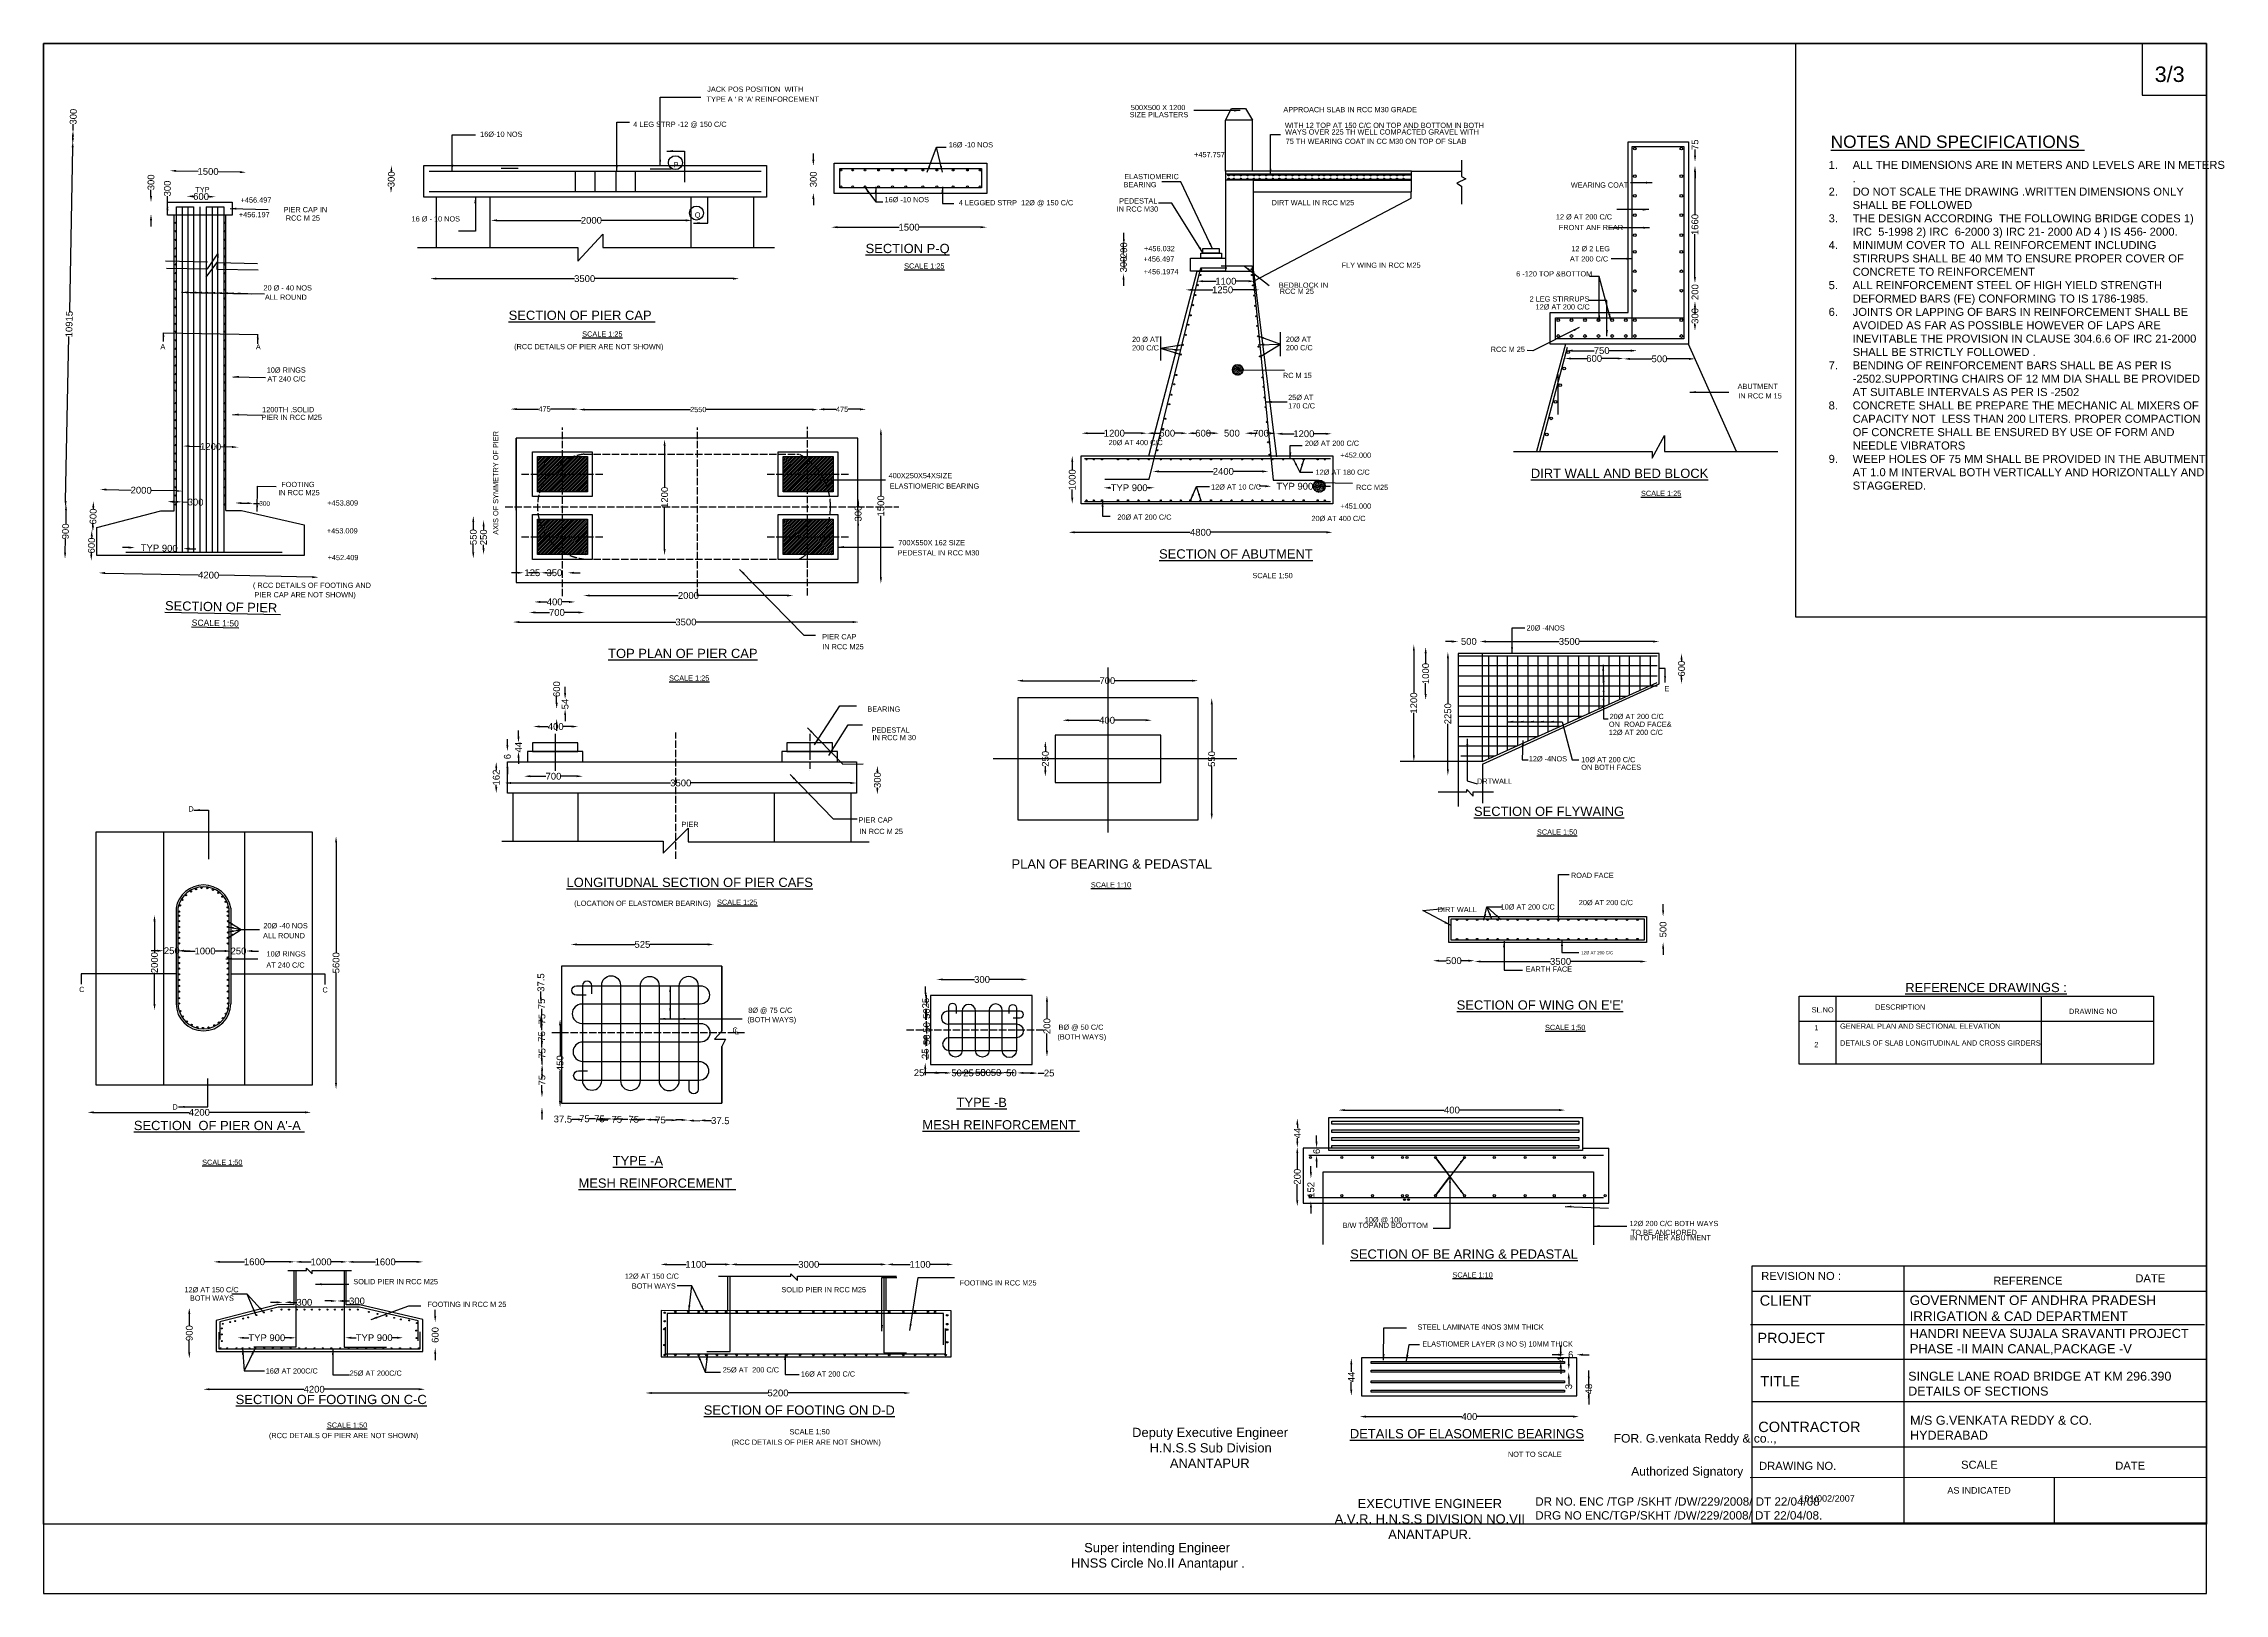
# Model space of a CAD drawing. Header units: millimetres. Extents: x 2380339 to 2415691, y 44302943 to 44328077.
import ezdxf

# ---------------------------------------------------------------- set-up
doc = ezdxf.new("R2010")
doc.units = ezdxf.units.MM
doc.header["$MEASUREMENT"] = 0
doc.linetypes.add('ACAD_ISO02W100', pattern=[15, 12, -3])
for name, color, linetype in [('DIMENSION', 7, 'Continuous'), ('DIMENSIONS', 7, 'Continuous'), ('TEXT', 7, 'Continuous')]:
    doc.layers.add(name, color=color, linetype=linetype)
doc.styles.get("Standard").update_dxf_attribs({"font": 'arial.ttf'})
doc.dimstyles.get("Standard").update_dxf_attribs({"dimtxt": 110, "dimasz": 100, "dimexe": 0.18, "dimexo": 0.0625, "dimgap": 0.09, "dimtad": 0, "dimdec": 0, "dimzin": 0, "dimdsep": 46, "dimtxsty": 'Standard', "dimcen": 0.09, "dimse1": 1, "dimse2": 1, "dimadec": 0, "dimazin": 0, "dimtfac": 1, "dimtdec": 0, "dimtofl": 0, "dimtmove": 0, "dimatfit": 3, "dimfxl": 1, "dimtolj": 1, "dimtzin": 0, "dimarcsym": 0})

msp = doc.modelspace()

# ---------------------------------------------------------------- texts
at = {"layer": 'DIMENSIONS', "color": 0}
for s, height, p in [('%%UREFERENCE DRAWINGS :', 150, (2410517.8, 44312694.3)), ('AS INDICATED ', 105.061, (2411200.2, 44304560.8)), (' 101/002/2007', 105.061, (2408760.5, 44304430.4))]:
    msp.add_text(s, height=height, dxfattribs=at).set_placement(p)
at = {"layer": 'TEXT', "color": 0}
for s, height, p in [('3/3', 250, (2414561.1, 44327454.8)), ('JACK POS POSITION  WITH', 85, (2391097.2, 44327295.1)), ("TYPE A ' R 'A' REINFORCEMENT", 85, (2391086.4, 44327133.2)), ('SIZE PILASTERS', 85, (2397944.3, 44326882.5)), ('500X500 X 1200', 85, (2397963.6, 44326998.3)), ('APPROACH SLAB IN RCC M30 GRADE', 85, (2400436.4, 44326964.2)), ('16Ø-10 NOS', 85, (2387415.4, 44326564.7)), ('4 LEG STRP -12 @ 150 C/C', 85, (2389898.2, 44326725.9)), ('WITH 12 TOP AT 150 C/C ON TOP AND BOTTOM IN BOTH', 85, (2400461, 44326709)), ('WAYS OVER 225 TH WELL COMPACTED GRAVEL WITH', 85, (2400464.4, 44326601.8)), ('75 TH WEARING COAT IN CC M30 ON TOP OF SLAB', 85, (2400473.9, 44326450.7)), ('%%UNOTES AND SPECIFICATIONS ', 200, (2409309.2, 44326386.2)), ('16Ø -10 NOS', 85, (2395011.3, 44326393.7)), ('+457.757', 85, (2398989.5, 44326234.7)), ('P', 85, (2390552.5, 44326071.1)), ('BEARING', 85, (2397846.7, 44325747.6)), ('ELASTIOMERIC', 85, (2397857.9, 44325878.5)), ('WEARING COAT', 85, (2405096.3, 44325741.3)), ('TYP', 85, (2382798.5, 44325667.4)), ('+456.497', 85, (2383532.9, 44325497.3)), ('16Ø -10 NOS', 85, (2393972.2, 44325504.4)), ('4 LEGGED STRP  12Ø @ 150 C/C', 85, (2395174.5, 44325454)), (' PEDESTAL', 85, (2397741.3, 44325483)), ('DIRT WALL IN RCC M25', 85, (2400245.8, 44325455.5)), ('+456.197', 85, (2383505.2, 44325260.8)), ('PIER CAP IN', 85, (2384230, 44325341.7)), ('RCC M 25', 85, (2384265.1, 44325205)), ('16 Ø - 10 NOS', 85, (2386304.5, 44325192.2)), ('Q', 85, (2390894.3, 44325254.6)), ('IN RCC M30', 85, (2397734.5, 44325351.3)), ('12 Ø AT 200 C/C', 85, (2404854, 44325225.3)), ('FRONT ANF REAR', 85, (2404901.8, 44325052.1)), ('%%USECTION P-Q', 150, (2393664.2, 44324679.6)), ('+456.032', 85, (2398177.7, 44324710.1)), ('12 Ø 2 LEG', 85, (2405103.9, 44324709.2)), ('%%USCALE 1:25', 85, (2394289, 44324427.7)), ('+456.497', 85, (2398169.4, 44324540.6)), ('+456.1974', 85, (2398172.2, 44324335)), ('FLY WING IN RCC M25', 85, (2401380.9, 44324440.6)), ('AT 200 C/C', 85, (2405081.4, 44324543.5)), ('20 Ø - 40 NOS', 85, (2383903, 44324073.4)), ('BEDBLOCK IN ', 85, (2400363.3, 44324116.5)), ('RCC M 25', 85, (2400377.3, 44324017.7)), ('6 -120 TOP &BOTTOM', 85, (2404209.7, 44324300.9)), ('ALL ROUND', 85, (2383926.8, 44323922.2)), ('%%USECTION OF PIER CAP ', 150, (2387878, 44323596.5)), ('2 LEG STIRRUPS', 85, (2404427.7, 44323893.6)), ('12Ø AT 200 C/C', 85, (2404524.5, 44323764.8)), ('%%USCALE 1:25', 85, (2389069.9, 44323324.3)), ('A', 85, (2382232.8, 44323121.4)), ('A', 85, (2383780.1, 44323116.4)), ('(RCC DETAILS OF PIER ARE NOT SHOWN) ', 85, (2387966.5, 44323120.5)), ('20 Ø AT', 85, (2397983.8, 44323237.2)), ('200 C/C', 85, (2397983.8, 44323100.6)), ('20Ø AT', 85, (2400476.8, 44323239.8)), ('200 C/C', 85, (2400476.8, 44323103.2)), ('RCC M 25', 85, (2403797.7, 44323076.7)), ('10Ø RINGS', 85, (2383955.6, 44322740.7)), ('AT 240 C/C', 85, (2383967.1, 44322597)), ('RC M 15', 85, (2400429.3, 44322653)), ('25Ø AT ', 85, (2400514.1, 44322296.6)), ('ABUTMENT', 85, (2407799.9, 44322475.7)), ('IN RCC M 15', 85, (2407810.1, 44322321.8)), ('PIER IN RCC M25', 85, (2383867.8, 44321972.8)), ('1200TH .SOLID', 85, (2383881, 44322098.7)), ('170 C/C', 85, (2400514.1, 44322160.1)), ('20Ø AT 400 C/C', 85, (2397603.4, 44321564.7)), ('20Ø AT 200 C/C', 85, (2400786.5, 44321553.4)), ('+452.000', 85, (2401361, 44321359.5)), ('FOOTING', 85, (2384191.5, 44320884.5)), ('400X250X54XSIZE', 85, (2394037.5, 44321029.1)), ('ELASTIOMERIC BEARING', 85, (2394054.2, 44320858.9)), ('12Ø AT 10 C/C', 85, (2399264.3, 44320845.1)), ('12Ø AT 180 C/C', 85, (2400958.1, 44321083.6)), ('RCC M25', 85, (2401614.7, 44320837.6)), ('%%UDIRT WALL AND BED BLOCK', 150, (2404448.4, 44321032.7)), ('IN RCC M25', 85, (2384141.5, 44320753.2)), ('+453.809', 85, (2384938.3, 44320585.2)), ('+451.000', 85, (2401361.1, 44320534.5)), ('%%USCALE 1:25', 85, (2406233.7, 44320740.1)), ('+453.009', 85, (2384931.8, 44320133.1)), ('20Ø AT 200 C/C', 85, (2397745.2, 44320355.2)), ('20Ø AT 400 C/C', 85, (2400891, 44320333.2)), ('PEDESTAL IN RCC M30', 85, (2394183.2, 44319776.4)), ('700X550X 162 SIZE', 85, (2394193.8, 44319940.8)), ('%%USECTION OF ABUTMENT', 150, (2398421.3, 44319726.2)), ('+452.409', 85, (2384943.6, 44319699.5)), ('SCALE 1;50', 85, (2399935.2, 44319407.4)), ('( RCC DETAILS OF FOOTING AND', 85, (2383732.5, 44319249.9)), ('PIER CAP ARE NOT SHOWN)   ', 85, (2383757, 44319096)), ('PIER CAP', 85, (2392960.8, 44318415.2)), ('20Ø -4NOS', 85, (2404377.6, 44318558.2)), ('%%UTOP PLAN OF PIER CAP', 150, (2389490.5, 44318112.4)), ('IN RCC M25', 85, (2392960.8, 44318253.1)), ('%%USCALE 1:25', 85, (2390478, 44317744.6)), ('E', 85, (2406614.8, 44317574.5)), ('BEARING', 85, (2393692.8, 44317242)), ('PEDESTAL', 85, (2393758.3, 44316901.8)), ('ON  ROAD FACE&', 85, (2405713.2, 44316996.1)), ('20Ø AT 200 C/C', 85, (2405725, 44317122.1)), ('IN RCC M 30', 85, (2393775.8, 44316779.7)), ('12Ø AT 200 C/C', 85, (2405711.2, 44316864.1)), ('12Ø -4NOS', 85, (2404415.1, 44316436.2)), ('ON BOTH FACES', 85, (2405265, 44316298.3)), ('10Ø AT 200 C/C', 85, (2405265, 44316422.2)), ('DRTWALL', 85, (2403575.9, 44316072.8)), ('D', 85, (2382686.2, 44315622.6)), ('%%USECTION OF FLYWAING', 150, (2403526.6, 44315551.2)), ('PIER', 85, (2390680.1, 44315371.1)), ('PIER CAP', 85, (2393548.7, 44315443.6)), ('IN RCC M 25', 85, (2393563.1, 44315258.1)), ('%%USCALE 1;50', 85, (2404547.1, 44315247.4)), ('%%ULONGITUDNAL SECTION OF PIER CAFS', 150, (2388816.3, 44314399.4)), ('PLAN OF BEARING & PEDASTAL', 150, (2396030, 44314697.7)), ('ROAD FACE', 85, (2405097.9, 44314545.5)), ('(LOCATION OF ELASTOMER BEARING)', 85, (2388939.7, 44314092.7)), ('%%USCALE 1:25', 85, (2391255.7, 44314109.7)), ('%%USCALE 1:10', 85, (2397316, 44314391.9)), ('20Ø AT 200 C/C', 85, (2405225.7, 44314104.4)), ('20Ø -40 NOS', 85, (2383902, 44313728.3)), ('DIRT WALL', 85, (2402939.1, 44313991.6)), ('10Ø AT 200 C/C', 85, (2403958.4, 44314033.8)), ('ALL ROUND', 85, (2383896.4, 44313567.3)), ('AT 240 C/C', 85, (2383950.2, 44313090.5)), ('10Ø RINGS', 85, (2383953.2, 44313272)), ('EARTH FACE', 85, (2404365.1, 44313025)), ('12Ø AT 200 C/C', 50, (2405264.2, 44313307.9)), ('C', 85, (2380915.1, 44312695.3)), ('C', 85, (2384859.3, 44312688.2)), ('8Ø @ 75 C/C', 85, (2391761.8, 44312357.1)), ("%%USECTION OF WING ON E'E'", 150, (2403246.3, 44312410.6)), ('SL.NO ', 85, (2409000.4, 44312364.8)), ('DESCRIPTION ', 85, (2410030.1, 44312408.7)), ('DRAWING NO ', 85, (2413171.3, 44312339.9)), ('C', 85, (2391506.3, 44312035.7)), ('L', 85, (2391544.1, 44312011.1)), ('(BOTH WAYS)', 85, (2391747.3, 44312205.2)), ('BØ @ 50 C/C', 85, (2396792.1, 44312082.6)), ('%%USCALE 1;50', 85, (2404678.2, 44312078.8)), ('1', 85, (2409043.5, 44312074.2)), ('GENERAL PLAN AND SECTIONAL ELEVATION ', 85, (2409460.5, 44312100.1)), ('(BOTH WAYS)', 85, (2396773, 44311926)), ('2', 85, (2409043.5, 44311801.1)), ('DETAILS OF SLAB LONGITUDINAL AND CROSS GIRDERS ', 85, (2409460.5, 44311827)), ('%%UTYPE -B', 150, (2395139.3, 44310830.1)), ('D', 85, (2382428.9, 44310789.5)), ("%%USECTION  OF PIER ON A'-A ", 150, (2381801.9, 44310456.4)), ('%%UMESH REINFORCEMENT ', 150, (2394584.1, 44310467.5)), ('%%USCALE 1;50', 85, (2382909.3, 44309891.7)), ('%%UTYPE -A', 150, (2389564.9, 44309884.3)), ('%%UMESH REINFORCEMENT ', 150, (2389009.7, 44309521.7)), ('B/W TOPAND BOOTTOM', 85, (2401396.4, 44308870)), ('10Ø @ 100', 85, (2401755.6, 44308959.6)), ('12Ø 200 C/C BOTH WAYS', 85, (2406048.4, 44308899.3)), ('%%USECTION OF BE ARING & PEDASTAL', 150, (2401519.9, 44308371.4)), ('IN TO PIER ABUTMENT', 85, (2406054.4, 44308668.2)), ('TO BE ANCHORED', 85, (2406071.1, 44308754.5)), ('%%USCALE 1:10', 85, (2403177.8, 44308065.5)), ('REVISION NO :', 130.074, (2408182.8, 44308026.3)), ('12Ø AT 150 C/C', 85, (2382622.6, 44307825.3)), ('SOLID PIER IN RCC M25', 85, (2385359.7, 44307956.7)), ('12Ø AT 150 C/C', 85, (2389760.6, 44308045.2)), ('BOTH WAYS', 85, (2389875.2, 44307885.7)), ('SOLID PIER IN RCC M25', 85, (2392299.3, 44307825.9)), ('FOOTING IN RCC M25', 85, (2395188.4, 44307936.5)), ('REFERENCE ', 130.07, (2411944.8, 44307949.9)), ('DATE ', 130.07, (2414247.4, 44307988.2)), ('BOTH WAYS', 85, (2382710.8, 44307689.3)), ('FOOTING IN RCC M 25', 85, (2386561.6, 44307588.3)), ('CLIENT ', 168.09, (2408158.1, 44307609)), ('STEEL LAMINATE 4NOS 3MM THICK', 85, (2402611.1, 44307220.5)), ('PROJECT ', 168.09, (2408121.1, 44307001.4)), ('ELASTIOMER LAYER (3 NO S) 10MM THICK', 85, (2402687.6, 44306946.3)), ('16Ø AT 200C/C', 85, (2383939.3, 44306508.2)), ('25Ø AT 200C/C', 85, (2385300.2, 44306471.9)), ('25Ø AT  200 C/C', 85, (2391350, 44306526.1)), ('16Ø AT 200 C/C', 85, (2392616.4, 44306459.1)), ('TITLE ', 168.09, (2408168.7, 44306298.8)), ('%%USECTION OF FOOTING ON C-C', 150, (2383453.3, 44306012.9)), ('%%USCALE 1;50', 85, (2384932, 44305629.3)), ('%%USECTION OF FOOTING ON D-D', 150, (2391041.2, 44305840.7)), ('CONTRACTOR', 168.09, (2408135.3, 44305559.1)), ('(RCC DETAILS OF PIER ARE NOT SHOWN)', 85, (2383991.9, 44305460.5)), ('(RCC DETAILS OF PIER ARE NOT SHOWN)', 85, (2391490.4, 44305353)), ('SCALE 1;50', 85, (2392430.5, 44305521.8)), ('%%UDETAILS OF ELASOMERIC BEARINGS', 150, (2401514.2, 44305458.6)), ('FOR. G.venkata Reddy & co..,', 140, (2405791.1, 44305388.2)), ('NOT TO SCALE', 85, (2404076.6, 44305156.5)), ('Authorized Signatory ', 140, (2406074.9, 44304854.1)), ('DRAWING NO. ', 130.074, (2408147.3, 44304946.4)), ('SCALE ', 130.07, (2411422.6, 44304964.6)), ('DATE ', 130.07, (2413921.6, 44304949.5))]:
    msp.add_text(s, height=height, dxfattribs=at).set_placement(p)
for s, height, rotation, p in [('AXIS OF SYMMETRY OF PIER ', 85, 90, (2387710.2, 44320111.9)), ('%%USECTION OF PIER ', 149.208, 358.85614, (2382306.6, 44318887.7)), ('%%USCALE 1:50', 99.472, 358.85614, (2382738.7, 44318637.8))]:
    msp.add_text(s, height=height, rotation=rotation, dxfattribs=at).set_placement(p)
at = {"layer": 'TEXT', "color": 0, "insert": (2409145.1, 44326174.9), "char_height": 130, "attachment_point": 1}
msp.add_mtext_dynamic_manual_height_columns('\\pi-390,l520,t520;1.^IALL THE DIMENSIONS ARE IN METERS AND LEVELS ARE IN METERS .\\P2.^IDO NOT SCALE THE DRAWING .WRITTEN DIMENSIONS ONLY SHALL BE FOLLOWED \\P3.^ITHE DESIGN ACCORDING  THE FOLLOWING BRIDGE CODES 1) IRC  5-1998 2) IRC  6-2000 3) IRC 21- 2000 AD 4 ) IS 456- 2000.\\P4.^IMINIMUM COVER TO  ALL REINFORCEMENT INCLUDING STIRRUPS SHALL BE 40 MM TO ENSURE PROPER COVER OF CONCRETE TO REINFORCEMENT \\P5.^IALL REINFORCEMENT STEEL OF HIGH YIELD STRENGTH DEFORMED BARS (FE) CONFORMING TO IS 1786-1985.\\P6.^IJOINTS OR LAPPING OF BARS IN REINFORCEMENT SHALL BE AVOIDED AS FAR AS POSSIBLE HOWEVER OF LAPS ARE INEVITABLE THE PROVISION IN CLAUSE 304.6.6 OF IRC 21-2000 SHALL BE STRICTLY FOLLOWED .\\P7.^IBENDING OF REINFORCEMENT BARS SHALL BE AS PER IS -2502.SUPPORTING CHAIRS OF 12 MM DIA SHALL BE PROVIDED AT SUITABLE INTERVALS AS PER IS -2502\\P8.^ICONCRETE SHALL BE PREPARE THE MECHANIC AL MIXERS OF CAPACITY NOT  LESS THAN 200 LITERS. PROPER COMPACTION OF CONCRETE SHALL BE ENSURED BY USE OF FORM AND NEEDLE VIBRATORS\\P9.^IWEEP HOLES OF 75 MM SHALL BE PROVIDED IN THE ABUTMENT AT 1.0 M INTERVAL BOTH VERTICALLY AND HORIZONTALLY AND STAGGERED.  ', width=6258.011, gutter_width=500, heights=[0], dxfattribs=at)
at = {"layer": 'TEXT', "color": 0, "attachment_point": 1}
for s, insert, char_height, width in [('GOVERNMENT OF ANDHRA PRADESH  IRRIGATION & CAD DEPARTMENT ', (2410588.8, 44307774.5), 155, 4441.736), ('HANDRI NEEVA SUJALA SRAVANTI PROJECT PHASE -II MAIN CANAL,PACKAGE -V', (2410590.7, 44307232.7), 148.656, 4582.937), ('SINGLE LANE ROAD BRIDGE AT KM 296.390 DETAILS OF SECTIONS ', (2410565.3, 44306537.7), 145, 4364.576), ('M/S G.VENKATA REDDY & CO.  HYDERABAD ', (2410596.6, 44305822.9), 145, 3091.074), ('\\pi168.38;Deputy Executive Engineer  \\P\\pi451.29;H.N.S.S Sub Division  \\P\\pi780.71;ANANTAPUR ', (2397816.3, 44305628.6), 150, 2851.147), ('\\pi373.55;EXECUTIVE ENGINEER  \\P\\pi0.75;A.V.R. H.N.S.S DIVISION NO.VII \\P\\pi867.96;ANANTAPUR.', (2401267.6, 44304475.2), 150, 3068.314), ('DR NO. ENC /TGP /SKHT /DW/229/2008/ DT 22/04/08  \\PDRG NO ENC/TGP/SKHT /DW/229/2008/ DT 22/04/08.', (2404519.4, 44304500.7), 135, 5182.265), ('\\pi229.96;Super intending Engineer  \\P\\pi17.497;HNSS Circle No.II Anantapur .', (2396977.3, 44303760.5), 150, 2818.383)]:
    msp.add_mtext(s, dxfattribs=dict(at, insert=insert, char_height=char_height, width=width))

# ---------------------------------------------------------------- blocks, each defined once
blk = doc.blocks.new('*D54')
at = {"layer": 'Defpoints', "color": 0, "transparency": 16777216}
for p in [(2382387, 44326002), (2383622, 44325990), (2383622, 44325970)]:
    blk.add_point(p, dxfattribs=at)
at = {"layer": 'TEXT', "color": 0, "lineweight": -2, "transparency": 16777216}
for p, q in [((2382488, 44326013), (2382846, 44326006)), ((2383522, 44325992), (2383164, 44325999))]:
    blk.add_line(p, q, dxfattribs=at)
at = {"layer": 'TEXT', "color": 0, "transparency": 16777216}
for points in [[(2382488, 44326030), (2382487, 44325996), (2382388, 44326015)], [(2383523, 44326009), (2383522, 44325976), (2383622, 44325990)]]:
    blk.add_solid(points, dxfattribs=at)
at = {"layer": 'TEXT', "color": 0, "transparency": 16777216, "insert": (2383005, 44326003), "char_height": 110, "attachment_point": 5, "rotation": 358.8561}
blk.add_mtext('\\A1;1500', dxfattribs=at)
blk = doc.blocks.new('*D55')
at = {"layer": 'Defpoints', "color": 0, "transparency": 16777216}
for p in [(2382661, 44325604), (2383123, 44325592), (2383123, 44325592)]:
    blk.add_point(p, dxfattribs=at)
at = {"layer": 'TEXT', "color": 0, "lineweight": -2, "transparency": 16777216}
for p, q in [((2382761, 44325600), (2382770, 44325599)), ((2383023, 44325594), (2383014, 44325595))]:
    blk.add_line(p, q, dxfattribs=at)
at = {"layer": 'TEXT', "color": 0, "transparency": 16777216}
for points in [[(2382761, 44325616), (2382760, 44325583), (2382661, 44325602)], [(2383024, 44325611), (2383023, 44325578), (2383123, 44325592)]]:
    blk.add_solid(points, dxfattribs=at)
at = {"layer": 'TEXT', "color": 0, "transparency": 16777216, "insert": (2382892, 44325597), "char_height": 110, "attachment_point": 5, "rotation": 358.8561}
blk.add_mtext('\\A1;600', dxfattribs=at)
blk = doc.blocks.new('*D56')
at = {"layer": 'Defpoints', "color": 0, "transparency": 16777216}
for p in [(2380803, 44326671), (2380816, 44326670), (2380798, 44326445)]:
    blk.add_point(p, dxfattribs=at)
at = {"layer": 'TEXT', "color": 0, "lineweight": -2, "transparency": 16777216}
for p, q in [((2380813, 44326545), (2380814, 44326570)), ((2380816, 44326670), (2380818, 44326770))]:
    blk.add_line(p, q, dxfattribs=at)
at = {"layer": 'TEXT', "color": 0, "transparency": 16777216}
for points in [[(2380797, 44326571), (2380831, 44326570), (2380816, 44326670)], [(2380797, 44326545), (2380830, 44326544), (2380811, 44326445)]]:
    blk.add_solid(points, dxfattribs=at)
at = {"layer": 'TEXT', "color": 0, "transparency": 16777216, "insert": (2380820, 44326892), "char_height": 110, "attachment_point": 5, "rotation": 88.8561}
blk.add_mtext('\\A1;300', dxfattribs=at)
blk = doc.blocks.new('*D57')
at = {"layer": 'Defpoints', "color": 0, "transparency": 16777216}
for p in [(2380576, 44326499), (2380495, 44320565), (2380694, 44320561)]:
    blk.add_point(p, dxfattribs=at)
at = {"layer": 'DIMENSION', "color": 0, "lineweight": -2, "transparency": 16777216}
for p, q in [((2380810, 44326395), (2380757, 44323730)), ((2380696, 44320661), (2380749, 44323325))]:
    blk.add_line(p, q, dxfattribs=at)
at = {"layer": 'DIMENSION', "color": 0, "transparency": 16777216}
for points in [[(2380794, 44326395), (2380827, 44326394), (2380812, 44326495)], [(2380679, 44320661), (2380713, 44320660), (2380694, 44320561)]]:
    blk.add_solid(points, dxfattribs=at)
at = {"layer": 'DIMENSION', "color": 0, "transparency": 16777216, "insert": (2380753, 44323528), "char_height": 110, "attachment_point": 5, "rotation": 88.8561}
blk.add_mtext('\\A1;10915', dxfattribs=at)
blk = doc.blocks.new('*D58')
at = {"layer": 'Defpoints', "color": 0, "transparency": 16777216}
for p in [(2380824, 44320608), (2380686, 44319721), (2380818, 44319719)]:
    blk.add_point(p, dxfattribs=at)
at = {"layer": 'TEXT', "color": 0, "lineweight": -2, "transparency": 16777216}
for p, q in [((2380701, 44320510), (2380697, 44320287)), ((2380688, 44319821), (2380692, 44320044))]:
    blk.add_line(p, q, dxfattribs=at)
at = {"layer": 'TEXT', "color": 0, "transparency": 16777216}
for points in [[(2380685, 44320511), (2380718, 44320510), (2380703, 44320610)], [(2380671, 44319821), (2380704, 44319821), (2380686, 44319721)]]:
    blk.add_solid(points, dxfattribs=at)
at = {"layer": 'TEXT', "color": 0, "transparency": 16777216, "insert": (2380694, 44320166), "char_height": 110, "attachment_point": 5, "rotation": 88.8561}
blk.add_mtext('\\A1;900', dxfattribs=at)
blk = doc.blocks.new('*D59')
at = {"layer": 'Defpoints', "color": 0, "transparency": 16777216}
for p in [(2381163, 44320657), (2381137, 44320158), (2381155, 44320158)]:
    blk.add_point(p, dxfattribs=at)
at = {"layer": 'TEXT', "color": 0, "lineweight": -2, "transparency": 16777216}
for p, q in [((2381145, 44320557), (2381144, 44320529)), ((2381139, 44320258), (2381139, 44320286))]:
    blk.add_line(p, q, dxfattribs=at)
at = {"layer": 'TEXT', "color": 0, "transparency": 16777216}
for points in [[(2381128, 44320557), (2381161, 44320557), (2381147, 44320657)], [(2381122, 44320259), (2381155, 44320258), (2381137, 44320158)]]:
    blk.add_solid(points, dxfattribs=at)
at = {"layer": 'TEXT', "color": 0, "transparency": 16777216, "insert": (2381142, 44320408), "char_height": 110, "attachment_point": 5, "rotation": 88.8561}
blk.add_mtext('\\A1;600', dxfattribs=at)
blk = doc.blocks.new('*D60')
at = {"layer": 'Defpoints', "color": 0, "transparency": 16777216}
for p in [(2381141, 44320183), (2381111, 44319690), (2381148, 44319689)]:
    blk.add_point(p, dxfattribs=at)
at = {"layer": 'TEXT', "color": 0, "lineweight": -2, "transparency": 16777216}
for p, q in [((2381113, 44319790), (2381113, 44319815)), ((2381119, 44320084), (2381118, 44320059))]:
    blk.add_line(p, q, dxfattribs=at)
at = {"layer": 'TEXT', "color": 0, "transparency": 16777216}
for points in [[(2381102, 44320084), (2381135, 44320083), (2381121, 44320184)], [(2381096, 44319791), (2381129, 44319790), (2381111, 44319690)]]:
    blk.add_solid(points, dxfattribs=at)
at = {"layer": 'TEXT', "color": 0, "transparency": 16777216, "insert": (2381116, 44319937), "char_height": 110, "attachment_point": 5, "rotation": 88.8561}
blk.add_mtext('\\A1;600', dxfattribs=at)
blk = doc.blocks.new('*D107')
at = {"layer": 'Defpoints', "color": 0, "transparency": 16777216}
for p in [(2381819, 44319903), (2382606, 44319887), (2382606, 44319887)]:
    blk.add_point(p, dxfattribs=at)
at = {"layer": 'TEXT', "color": 0, "lineweight": -2, "transparency": 16777216}
for p, q in [((2381719, 44319905), (2381619, 44319907)), ((2382706, 44319885), (2382806, 44319883))]:
    blk.add_line(p, q, dxfattribs=at)
at = {"layer": 'TEXT', "color": 0, "transparency": 16777216}
for points in [[(2381720, 44319922), (2381719, 44319888), (2381819, 44319903)], [(2382706, 44319902), (2382706, 44319868), (2382606, 44319887)]]:
    blk.add_solid(points, dxfattribs=at)
at = {"layer": 'TEXT', "color": 0, "transparency": 16777216, "insert": (2382213, 44319895), "char_height": 110, "attachment_point": 5, "rotation": 358.8561}
blk.add_mtext('\\A1;TYP 900', dxfattribs=at)
blk = doc.blocks.new('*D108')
at = {"layer": 'Defpoints', "color": 0, "transparency": 16777216}
for p in [(2382346, 44320648), (2382582, 44320644), (2382582, 44320643)]:
    blk.add_point(p, dxfattribs=at)
at = {"layer": 'TEXT', "color": 0, "lineweight": -2, "transparency": 16777216}
for p, q in [((2382446, 44320647), (2382482, 44320646)), ((2382582, 44320644), (2382682, 44320642))]:
    blk.add_line(p, q, dxfattribs=at)
at = {"layer": 'TEXT', "color": 0, "transparency": 16777216}
for points in [[(2382447, 44320664), (2382446, 44320630), (2382346, 44320649)], [(2382482, 44320663), (2382482, 44320630), (2382582, 44320644)]]:
    blk.add_solid(points, dxfattribs=at)
at = {"layer": 'TEXT', "color": 0, "transparency": 16777216, "insert": (2382803, 44320640), "char_height": 110, "attachment_point": 5, "rotation": 358.8561}
blk.add_mtext('\\A1;300', dxfattribs=at)
blk = doc.blocks.new('*D109')
at = {"layer": 'Defpoints', "color": 0, "transparency": 16777216}
for p in [(2381257, 44320843), (2382585, 44320816), (2382586, 44320820)]:
    blk.add_point(p, dxfattribs=at)
at = {"layer": 'TEXT', "color": 0, "lineweight": -2, "transparency": 16777216}
for p, q in [((2381357, 44320844), (2381756, 44320836)), ((2382486, 44320822), (2382086, 44320830))]:
    blk.add_line(p, q, dxfattribs=at)
at = {"layer": 'TEXT', "color": 0, "transparency": 16777216}
for points in [[(2381357, 44320861), (2381356, 44320827), (2381257, 44320846)], [(2382486, 44320838), (2382485, 44320805), (2382586, 44320820)]]:
    blk.add_solid(points, dxfattribs=at)
at = {"layer": 'TEXT', "color": 0, "transparency": 16777216, "insert": (2381921, 44320833), "char_height": 110, "attachment_point": 5, "rotation": 358.8561}
blk.add_mtext('\\A1;2000', dxfattribs=at)
blk = doc.blocks.new('*D61')
at = {"layer": 'Defpoints', "color": 0, "transparency": 16777216}
for p in [(2381235, 44319536), (2384796, 44319462), (2384795, 44319422)]:
    blk.add_point(p, dxfattribs=at)
at = {"layer": 'TEXT', "color": 0, "lineweight": -2, "transparency": 16777216}
for p, q in [((2381335, 44319491), (2382849, 44319461)), ((2384695, 44319424), (2383181, 44319454))]:
    blk.add_line(p, q, dxfattribs=at)
at = {"layer": 'TEXT', "color": 0, "transparency": 16777216}
for points in [[(2381335, 44319508), (2381334, 44319474), (2381235, 44319493)], [(2384696, 44319441), (2384695, 44319407), (2384795, 44319422)]]:
    blk.add_solid(points, dxfattribs=at)
at = {"layer": 'TEXT', "color": 0, "transparency": 16777216, "insert": (2383015, 44319457), "char_height": 110, "attachment_point": 5, "rotation": 358.8561}
blk.add_mtext('\\A1;4200', dxfattribs=at)
blk = doc.blocks.new('*D62')
at = {"layer": 'Defpoints', "color": 0, "transparency": 16777216}
for p in [(2383444, 44320623), (2383739, 44320621), (2383739, 44320621)]:
    blk.add_point(p, dxfattribs=at)
at = {"layer": 'TEXT', "color": 0, "lineweight": -2, "transparency": 16777216}
for p, q in [((2383544, 44320625), (2383639, 44320623)), ((2383739, 44320621), (2383839, 44320619))]:
    blk.add_line(p, q, dxfattribs=at)
at = {"layer": 'TEXT', "color": 0, "transparency": 16777216}
for points in [[(2383544, 44320642), (2383544, 44320609), (2383444, 44320627)], [(2383640, 44320640), (2383639, 44320607), (2383739, 44320621)]]:
    blk.add_solid(points, dxfattribs=at)
at = {"layer": 'TEXT', "color": 0, "transparency": 16777216, "insert": (2383922, 44320618), "char_height": 75, "attachment_point": 5, "rotation": 358.8561}
blk.add_mtext('\\A1;300', dxfattribs=at)
blk = doc.blocks.new('*D110')
at = {"layer": 'Defpoints', "color": 0, "transparency": 16777216}
for p in [(2382600, 44321550), (2383494, 44321532), (2383494, 44321532)]:
    blk.add_point(p, dxfattribs=at)
at = {"layer": 'TEXT', "color": 0, "lineweight": -2, "transparency": 16777216}
for p, q in [((2382700, 44321548), (2382888, 44321545)), ((2383394, 44321534), (2383206, 44321538))]:
    blk.add_line(p, q, dxfattribs=at)
at = {"layer": 'TEXT', "color": 0, "transparency": 16777216}
for points in [[(2382700, 44321565), (2382700, 44321532), (2382600, 44321550)], [(2383394, 44321551), (2383393, 44321518), (2383494, 44321532)]]:
    blk.add_solid(points, dxfattribs=at)
at = {"layer": 'TEXT', "color": 0, "transparency": 16777216, "insert": (2383047, 44321541), "char_height": 110, "attachment_point": 5, "rotation": 358.8561}
blk.add_mtext('\\A1;1200', dxfattribs=at)
blk = doc.blocks.new('*D63')
at = {"layer": 'Defpoints', "color": 0, "transparency": 16777216}
for p in [(2385979, 44326100), (2385979, 44326100), (2385959, 44325653)]:
    blk.add_point(p, dxfattribs=at)
at = {"layer": 'TEXT', "color": 0, "lineweight": -2, "transparency": 16777216}
for p, q in [((2385977, 44326000), (2385977, 44325997)), ((2385972, 44325752), (2385972, 44325755))]:
    blk.add_line(p, q, dxfattribs=at)
at = {"layer": 'TEXT', "color": 0, "transparency": 16777216}
for points in [[(2385960, 44326000), (2385994, 44325999), (2385979, 44326100)], [(2385956, 44325753), (2385989, 44325752), (2385970, 44325652)]]:
    blk.add_solid(points, dxfattribs=at)
at = {"layer": 'TEXT', "color": 0, "transparency": 16777216, "insert": (2385975, 44325876), "char_height": 110, "attachment_point": 5, "rotation": 88.8561}
blk.add_mtext('\\A1;300', dxfattribs=at)
blk = doc.blocks.new('*D64')
at = {"layer": 'Defpoints', "color": 0, "transparency": 16777216}
for p in [(2387908, 44322195), (2389009, 44322150), (2389009, 44322150)]:
    blk.add_point(p, dxfattribs=at)
at = {"layer": 'DIMENSION', "color": 0, "lineweight": -2, "transparency": 16777216}
for p, q in [((2388008, 44322150), (2388363, 44322150)), ((2388909, 44322150), (2388555, 44322150))]:
    blk.add_line(p, q, dxfattribs=at)
at = {"layer": 'DIMENSION', "color": 0, "transparency": 16777216}
for points in [[(2388008, 44322166), (2388008, 44322133), (2387908, 44322150)], [(2388909, 44322166), (2388909, 44322133), (2389009, 44322150)]]:
    blk.add_solid(points, dxfattribs=at)
at = {"layer": 'DIMENSION', "color": 0, "transparency": 16777216, "insert": (2388459, 44322150), "char_height": 85, "attachment_point": 5}
blk.add_mtext('\\A1;475', dxfattribs=at)
blk = doc.blocks.new('*D65')
at = {"layer": 'Defpoints', "color": 0, "transparency": 16777216}
for p in [(2389009, 44322150), (2392894, 44322142), (2392894, 44322120)]:
    blk.add_point(p, dxfattribs=at)
at = {"layer": 'DIMENSION', "color": 0, "lineweight": -2, "transparency": 16777216}
for p, q in [((2389109, 44322142), (2390824, 44322142)), ((2392794, 44322142), (2391079, 44322142))]:
    blk.add_line(p, q, dxfattribs=at)
at = {"layer": 'DIMENSION', "color": 0, "transparency": 16777216}
for points in [[(2389109, 44322158), (2389109, 44322125), (2389009, 44322142)], [(2392794, 44322158), (2392794, 44322125), (2392894, 44322142)]]:
    blk.add_solid(points, dxfattribs=at)
at = {"layer": 'DIMENSION', "color": 0, "transparency": 16777216, "insert": (2390952, 44322142), "char_height": 85, "attachment_point": 5}
blk.add_mtext('\\A1;2550', dxfattribs=at)
blk = doc.blocks.new('*D66')
at = {"layer": 'Defpoints', "color": 0, "transparency": 16777216}
for p in [(2392894, 44322120), (2393673, 44322146), (2393673, 44322124)]:
    blk.add_point(p, dxfattribs=at)
at = {"layer": 'DIMENSION', "color": 0, "lineweight": -2, "transparency": 16777216}
for p, q in [((2392994, 44322146), (2393187, 44322146)), ((2393573, 44322146), (2393379, 44322146))]:
    blk.add_line(p, q, dxfattribs=at)
at = {"layer": 'DIMENSION', "color": 0, "transparency": 16777216}
for points in [[(2392994, 44322162), (2392994, 44322129), (2392894, 44322146)], [(2393573, 44322162), (2393573, 44322129), (2393673, 44322146)]]:
    blk.add_solid(points, dxfattribs=at)
at = {"layer": 'DIMENSION', "color": 0, "transparency": 16777216, "insert": (2393283, 44322146), "char_height": 85, "attachment_point": 5}
blk.add_mtext('\\A1;475', dxfattribs=at)
blk = doc.blocks.new('*D111')
at = {"layer": 'Defpoints', "color": 0, "transparency": 16777216}
for p in [(2392817, 44326094), (2393202, 44326094), (2393202, 44325656)]:
    blk.add_point(p, dxfattribs=at)
at = {"layer": 'TEXT', "color": 0, "lineweight": -2, "transparency": 16777216}
for p, q in [((2392817, 44326194), (2392817, 44326294)), ((2392817, 44325556), (2392817, 44325456))]:
    blk.add_line(p, q, dxfattribs=at)
at = {"layer": 'TEXT', "color": 0, "transparency": 16777216}
for points in [[(2392800, 44326194), (2392834, 44326194), (2392817, 44326094)], [(2392800, 44325556), (2392834, 44325556), (2392817, 44325656)]]:
    blk.add_solid(points, dxfattribs=at)
at = {"layer": 'TEXT', "color": 0, "transparency": 16777216, "insert": (2392817, 44325875), "char_height": 110, "attachment_point": 5, "rotation": 90}
blk.add_mtext('\\A1;300', dxfattribs=at)
blk = doc.blocks.new('*D67')
at = {"layer": 'Defpoints', "color": 0, "transparency": 16777216}
for p in [(2393109, 44325115), (2395630, 44325110), (2395630, 44325099)]:
    blk.add_point(p, dxfattribs=at)
at = {"layer": 'TEXT', "color": 0, "lineweight": -2, "transparency": 16777216}
for p, q in [((2393209, 44325099), (2394210, 44325099)), ((2395530, 44325099), (2394528, 44325099))]:
    blk.add_line(p, q, dxfattribs=at)
at = {"layer": 'TEXT', "color": 0, "transparency": 16777216}
for points in [[(2393209, 44325116), (2393209, 44325083), (2393109, 44325099)], [(2395530, 44325116), (2395530, 44325083), (2395630, 44325099)]]:
    blk.add_solid(points, dxfattribs=at)
at = {"layer": 'TEXT', "color": 0, "transparency": 16777216, "insert": (2394369, 44325099), "char_height": 110, "attachment_point": 5}
blk.add_mtext('\\A1;1500', dxfattribs=at)
blk = doc.blocks.new('*D112')
at = {"layer": 'Defpoints', "color": 0, "transparency": 16777216}
for p in [(2398319, 44322959), (2400192, 44322959), (2400192, 44321138)]:
    blk.add_point(p, dxfattribs=at)
at = {"layer": 'TEXT', "color": 0, "lineweight": -2, "transparency": 16777216}
for p, q in [((2398419, 44321138), (2399298, 44321138)), ((2400092, 44321138), (2399628, 44321138))]:
    blk.add_line(p, q, dxfattribs=at)
at = {"layer": 'TEXT', "color": 0, "transparency": 16777216}
for points in [[(2398419, 44321155), (2398419, 44321122), (2398319, 44321138)], [(2400092, 44321155), (2400092, 44321122), (2400192, 44321138)]]:
    blk.add_solid(points, dxfattribs=at)
at = {"layer": 'TEXT', "color": 0, "transparency": 16777216, "insert": (2399463, 44321138), "char_height": 110, "attachment_point": 5}
blk.add_mtext('\\A1;2400', dxfattribs=at)
blk = doc.blocks.new('*D93')
at = {"layer": 'Defpoints', "color": 0, "transparency": 16777216}
for p in [(2405024, 44323195), (2406167, 44323195), (2406167, 44323097)]:
    blk.add_point(p, dxfattribs=at)
at = {"layer": 'TEXT', "color": 0, "lineweight": -2, "transparency": 16777216}
for p, q in [((2405124, 44323097), (2405475, 44323097)), ((2406067, 44323097), (2405717, 44323097))]:
    blk.add_line(p, q, dxfattribs=at)
at = {"layer": 'TEXT', "color": 0, "transparency": 16777216}
for points in [[(2405124, 44323114), (2405124, 44323080), (2405024, 44323097)], [(2406067, 44323114), (2406067, 44323080), (2406167, 44323097)]]:
    blk.add_solid(points, dxfattribs=at)
at = {"layer": 'TEXT', "color": 0, "transparency": 16777216, "insert": (2405596, 44323097), "char_height": 110, "attachment_point": 5}
blk.add_mtext('\\A1;750', dxfattribs=at)
blk = doc.blocks.new('*D94')
at = {"layer": 'Defpoints', "color": 0, "transparency": 16777216}
for p in [(2404997, 44323006), (2405953, 44323006), (2405953, 44322970)]:
    blk.add_point(p, dxfattribs=at)
at = {"layer": 'TEXT', "color": 0, "lineweight": -2, "transparency": 16777216}
for p, q in [((2405097, 44322970), (2405353, 44322970)), ((2405853, 44322970), (2405597, 44322970))]:
    blk.add_line(p, q, dxfattribs=at)
at = {"layer": 'TEXT', "color": 0, "transparency": 16777216}
for points in [[(2405097, 44322986), (2405097, 44322953), (2404997, 44322970)], [(2405853, 44322986), (2405853, 44322953), (2405953, 44322970)]]:
    blk.add_solid(points, dxfattribs=at)
at = {"layer": 'TEXT', "color": 0, "transparency": 16777216, "insert": (2405475, 44322970), "char_height": 110, "attachment_point": 5}
blk.add_mtext('\\A1;600', dxfattribs=at)
blk = doc.blocks.new('*D95')
at = {"layer": 'Defpoints', "color": 0, "transparency": 16777216}
for p in [(2405954, 44322950), (2407112, 44322964), (2407112, 44322964)]:
    blk.add_point(p, dxfattribs=at)
at = {"layer": 'TEXT', "color": 0, "lineweight": -2, "transparency": 16777216}
for p, q in [((2406054, 44322964), (2406411, 44322964)), ((2407012, 44322964), (2406654, 44322964))]:
    blk.add_line(p, q, dxfattribs=at)
at = {"layer": 'TEXT', "color": 0, "transparency": 16777216}
for points in [[(2406054, 44322980), (2406054, 44322947), (2405954, 44322964)], [(2407012, 44322980), (2407012, 44322947), (2407112, 44322964)]]:
    blk.add_solid(points, dxfattribs=at)
at = {"layer": 'TEXT', "color": 0, "transparency": 16777216, "insert": (2406533, 44322964), "char_height": 110, "attachment_point": 5}
blk.add_mtext('\\A1;500', dxfattribs=at)
blk = doc.blocks.new('*D125')
at = {"layer": 'Defpoints', "color": 0, "transparency": 16777216}
for p in [(2406891, 44326159), (2406891, 44326092), (2407110, 44326159)]:
    blk.add_point(p, dxfattribs=at)
at = {"layer": 'TEXT', "color": 0, "lineweight": -2, "transparency": 16777216}
for p, q in [((2407110, 44326259), (2407110, 44326359)), ((2407110, 44325992), (2407110, 44325892))]:
    blk.add_line(p, q, dxfattribs=at)
at = {"layer": 'TEXT', "color": 0, "transparency": 16777216}
for points in [[(2407093, 44326259), (2407126, 44326259), (2407110, 44326159)], [(2407093, 44325992), (2407126, 44325992), (2407110, 44326092)]]:
    blk.add_solid(points, dxfattribs=at)
at = {"layer": 'TEXT', "color": 0, "transparency": 16777216, "insert": (2407110, 44326437), "char_height": 110, "attachment_point": 5, "rotation": 90}
blk.add_mtext('\\A1;75', dxfattribs=at)
blk = doc.blocks.new('*D126')
at = {"layer": 'Defpoints', "color": 0, "transparency": 16777216}
for p in [(2406956, 44326092), (2406958, 44324194), (2407108, 44324194)]:
    blk.add_point(p, dxfattribs=at)
at = {"layer": 'TEXT', "color": 0, "lineweight": -2, "transparency": 16777216}
for p, q in [((2407108, 44325992), (2407108, 44325302)), ((2407108, 44324294), (2407108, 44324984))]:
    blk.add_line(p, q, dxfattribs=at)
at = {"layer": 'TEXT', "color": 0, "transparency": 16777216}
for points in [[(2407091, 44325992), (2407125, 44325992), (2407108, 44326092)], [(2407091, 44324294), (2407125, 44324294), (2407108, 44324194)]]:
    blk.add_solid(points, dxfattribs=at)
at = {"layer": 'TEXT', "color": 0, "transparency": 16777216, "insert": (2407108, 44325143), "char_height": 110, "attachment_point": 5, "rotation": 90}
blk.add_mtext('\\A1;1660', dxfattribs=at)
blk = doc.blocks.new('*D96')
at = {"layer": 'Defpoints', "color": 0, "transparency": 16777216}
for p in [(2407108, 44324194), (2407108, 44323900), (2407109, 44323900)]:
    blk.add_point(p, dxfattribs=at)
at = {"layer": 'TEXT', "color": 0, "lineweight": -2, "transparency": 16777216}
for p, q in [((2407109, 44324294), (2407109, 44324394)), ((2407109, 44323800), (2407109, 44323700))]:
    blk.add_line(p, q, dxfattribs=at)
at = {"layer": 'TEXT', "color": 0, "transparency": 16777216}
for points in [[(2407092, 44324294), (2407125, 44324294), (2407109, 44324194)], [(2407092, 44323800), (2407125, 44323800), (2407109, 44323900)]]:
    blk.add_solid(points, dxfattribs=at)
at = {"layer": 'TEXT', "color": 0, "transparency": 16777216, "insert": (2407109, 44324047), "char_height": 110, "attachment_point": 5, "rotation": 90}
blk.add_mtext('\\A1;200', dxfattribs=at)
blk = doc.blocks.new('*D97')
at = {"layer": 'Defpoints', "color": 0, "transparency": 16777216}
for p in [(2407109, 44323900), (2407109, 44323419), (2407109, 44323419)]:
    blk.add_point(p, dxfattribs=at)
at = {"layer": 'TEXT', "color": 0, "lineweight": -2, "transparency": 16777216}
for p, q in [((2407109, 44323800), (2407109, 44323781)), ((2407109, 44323519), (2407109, 44323538))]:
    blk.add_line(p, q, dxfattribs=at)
at = {"layer": 'TEXT', "color": 0, "transparency": 16777216}
for points in [[(2407092, 44323800), (2407125, 44323800), (2407109, 44323900)], [(2407092, 44323519), (2407125, 44323519), (2407109, 44323419)]]:
    blk.add_solid(points, dxfattribs=at)
at = {"layer": 'TEXT', "color": 0, "transparency": 16777216, "insert": (2407109, 44323660), "char_height": 110, "attachment_point": 5, "rotation": 90}
blk.add_mtext('\\A1;300', dxfattribs=at)
blk = doc.blocks.new('*D127')
at = {"layer": 'Defpoints', "color": 0, "transparency": 16777216}
for p in [(2403267, 44318210), (2403620, 44318380), (2403620, 44318210)]:
    blk.add_point(p, dxfattribs=at)
at = {"layer": 'TEXT', "color": 0, "lineweight": -2, "transparency": 16777216}
for p, q in [((2403167, 44318380), (2403067, 44318380)), ((2403720, 44318380), (2403820, 44318380))]:
    blk.add_line(p, q, dxfattribs=at)
at = {"layer": 'TEXT', "color": 0, "transparency": 16777216}
for points in [[(2403167, 44318397), (2403167, 44318363), (2403267, 44318380)], [(2403720, 44318397), (2403720, 44318363), (2403620, 44318380)]]:
    blk.add_solid(points, dxfattribs=at)
at = {"layer": 'TEXT', "color": 0, "transparency": 16777216, "insert": (2403443, 44318380), "char_height": 110, "attachment_point": 5}
blk.add_mtext('\\A1;500', dxfattribs=at)
blk = doc.blocks.new('*D128')
at = {"layer": 'Defpoints', "color": 0, "transparency": 16777216}
for p in [(2403620, 44318210), (2406527, 44318380), (2406527, 44318187)]:
    blk.add_point(p, dxfattribs=at)
at = {"layer": 'TEXT', "color": 0, "lineweight": -2, "transparency": 16777216}
for p, q in [((2403720, 44318380), (2404909, 44318380)), ((2406427, 44318380), (2405237, 44318380))]:
    blk.add_line(p, q, dxfattribs=at)
at = {"layer": 'TEXT', "color": 0, "transparency": 16777216}
for points in [[(2403720, 44318397), (2403720, 44318363), (2403620, 44318380)], [(2406427, 44318397), (2406427, 44318363), (2406527, 44318380)]]:
    blk.add_solid(points, dxfattribs=at)
at = {"layer": 'TEXT', "color": 0, "transparency": 16777216, "insert": (2405073, 44318380), "char_height": 110, "attachment_point": 5}
blk.add_mtext('\\A1;3500', dxfattribs=at)
blk = doc.blocks.new('*D129')
at = {"layer": 'Defpoints', "color": 0, "transparency": 16777216}
for p in [(2403267, 44318210), (2403103, 44316208), (2403238, 44316208)]:
    blk.add_point(p, dxfattribs=at)
at = {"layer": 'TEXT', "color": 0, "lineweight": -2, "transparency": 16777216}
for p, q in [((2403103, 44318110), (2403103, 44317374)), ((2403103, 44316308), (2403103, 44317044))]:
    blk.add_line(p, q, dxfattribs=at)
at = {"layer": 'TEXT', "color": 0, "transparency": 16777216}
for points in [[(2403087, 44318110), (2403120, 44318110), (2403103, 44318210)], [(2403087, 44316308), (2403120, 44316308), (2403103, 44316208)]]:
    blk.add_solid(points, dxfattribs=at)
at = {"layer": 'TEXT', "color": 0, "transparency": 16777216, "insert": (2403103, 44317209), "char_height": 110, "attachment_point": 5, "rotation": 90}
blk.add_mtext('\\A1;2250', dxfattribs=at)
blk = doc.blocks.new('*D130')
at = {"layer": 'Defpoints', "color": 0, "transparency": 16777216}
for p in [(2402861, 44313392), (2403536, 44313392), (2403536, 44313203)]:
    blk.add_point(p, dxfattribs=at)
at = {"layer": 'TEXT', "color": 0, "lineweight": -2, "transparency": 16777216}
for p, q in [((2402961, 44313203), (2403077, 44313203)), ((2403436, 44313203), (2403320, 44313203))]:
    blk.add_line(p, q, dxfattribs=at)
at = {"layer": 'TEXT', "color": 0, "transparency": 16777216}
for points in [[(2402961, 44313220), (2402961, 44313187), (2402861, 44313203)], [(2403436, 44313220), (2403436, 44313187), (2403536, 44313203)]]:
    blk.add_solid(points, dxfattribs=at)
at = {"layer": 'TEXT', "color": 0, "transparency": 16777216, "insert": (2403199, 44313203), "char_height": 110, "attachment_point": 5}
blk.add_mtext('\\A1;500', dxfattribs=at)
blk = doc.blocks.new('*D98')
at = {"layer": 'Defpoints', "color": 0, "transparency": 16777216}
for p in [(2403536, 44313203), (2406325, 44313191), (2406325, 44313191)]:
    blk.add_point(p, dxfattribs=at)
at = {"layer": 'TEXT', "color": 0, "lineweight": -2, "transparency": 16777216}
for p, q in [((2403636, 44313191), (2404766, 44313191)), ((2406225, 44313191), (2405094, 44313191))]:
    blk.add_line(p, q, dxfattribs=at)
at = {"layer": 'TEXT', "color": 0, "transparency": 16777216}
for points in [[(2403636, 44313207), (2403636, 44313174), (2403536, 44313191)], [(2406225, 44313207), (2406225, 44313174), (2406325, 44313191)]]:
    blk.add_solid(points, dxfattribs=at)
at = {"layer": 'TEXT', "color": 0, "transparency": 16777216, "insert": (2404930, 44313191), "char_height": 110, "attachment_point": 5}
blk.add_mtext('\\A1;3500', dxfattribs=at)
blk = doc.blocks.new('*D131')
at = {"layer": 'Defpoints', "color": 0, "transparency": 16777216}
for p in [(2399054, 44317745), (2396113, 44317386), (2399054, 44317384)]:
    blk.add_point(p, dxfattribs=at)
at = {"layer": 'TEXT', "color": 0, "lineweight": -2, "transparency": 16777216}
for p, q in [((2396213, 44317745), (2397462, 44317745)), ((2398954, 44317745), (2397704, 44317745))]:
    blk.add_line(p, q, dxfattribs=at)
at = {"layer": 'TEXT', "color": 0, "transparency": 16777216}
for points in [[(2396213, 44317761), (2396213, 44317728), (2396113, 44317745)], [(2398954, 44317761), (2398954, 44317728), (2399054, 44317745)]]:
    blk.add_solid(points, dxfattribs=at)
at = {"layer": 'TEXT', "color": 0, "transparency": 16777216, "insert": (2397583, 44317745), "char_height": 110, "attachment_point": 5}
blk.add_mtext('\\A1;700', dxfattribs=at)
blk = doc.blocks.new('*D132')
at = {"layer": 'Defpoints', "color": 0, "transparency": 16777216}
for p in [(2398303, 44317103), (2396855, 44316685), (2398303, 44316685)]:
    blk.add_point(p, dxfattribs=at)
at = {"layer": 'TEXT', "color": 0, "lineweight": -2, "transparency": 16777216}
for p, q in [((2396955, 44317103), (2397455, 44317103)), ((2398203, 44317103), (2397703, 44317103))]:
    blk.add_line(p, q, dxfattribs=at)
at = {"layer": 'TEXT', "color": 0, "transparency": 16777216}
for points in [[(2396955, 44317120), (2396955, 44317087), (2396855, 44317103)], [(2398203, 44317120), (2398203, 44317087), (2398303, 44317103)]]:
    blk.add_solid(points, dxfattribs=at)
at = {"layer": 'TEXT', "color": 0, "transparency": 16777216, "insert": (2397579, 44317103), "char_height": 110, "attachment_point": 5}
blk.add_mtext('\\A1;400', dxfattribs=at)
blk = doc.blocks.new('*D133')
at = {"layer": 'Defpoints', "color": 0, "transparency": 16777216}
for p in [(2396814, 44316767), (2396578, 44316189), (2396814, 44316189)]:
    blk.add_point(p, dxfattribs=at)
at = {"layer": 'TEXT', "color": 0, "lineweight": -2, "transparency": 16777216}
for p, q in [((2396578, 44316667), (2396578, 44316601)), ((2396578, 44316289), (2396578, 44316356))]:
    blk.add_line(p, q, dxfattribs=at)
at = {"layer": 'TEXT', "color": 0, "transparency": 16777216}
for points in [[(2396561, 44316667), (2396594, 44316667), (2396578, 44316767)], [(2396561, 44316289), (2396594, 44316289), (2396578, 44316189)]]:
    blk.add_solid(points, dxfattribs=at)
at = {"layer": 'TEXT', "color": 0, "transparency": 16777216, "insert": (2396578, 44316478), "char_height": 110, "attachment_point": 5, "rotation": 90}
blk.add_mtext('\\A1;250', dxfattribs=at)
blk = doc.blocks.new('*D134')
at = {"layer": 'Defpoints', "color": 0, "transparency": 16777216}
for p in [(2398911, 44317463), (2398911, 44315488), (2399275, 44315488)]:
    blk.add_point(p, dxfattribs=at)
at = {"layer": 'TEXT', "color": 0, "lineweight": -2, "transparency": 16777216}
for p, q in [((2399275, 44317363), (2399275, 44316597)), ((2399275, 44315588), (2399275, 44316354))]:
    blk.add_line(p, q, dxfattribs=at)
at = {"layer": 'TEXT', "color": 0, "transparency": 16777216}
for points in [[(2399259, 44317363), (2399292, 44317363), (2399275, 44317463)], [(2399259, 44315588), (2399292, 44315588), (2399275, 44315488)]]:
    blk.add_solid(points, dxfattribs=at)
at = {"layer": 'TEXT', "color": 0, "transparency": 16777216, "insert": (2399275, 44316475), "char_height": 110, "attachment_point": 5, "rotation": 90}
blk.add_mtext('\\A1;550', dxfattribs=at)
blk = doc.blocks.new('*D99')
at = {"layer": 'Defpoints', "color": 0, "transparency": 16777216}
for p in [(2387302, 44320418), (2387302, 44319727), (2387305, 44319727)]:
    blk.add_point(p, dxfattribs=at)
at = {"layer": 'TEXT', "color": 0, "lineweight": -2, "transparency": 16777216}
for p, q in [((2387305, 44320318), (2387305, 44320194)), ((2387305, 44319827), (2387305, 44319951))]:
    blk.add_line(p, q, dxfattribs=at)
at = {"layer": 'TEXT', "color": 0, "transparency": 16777216}
for points in [[(2387288, 44320318), (2387321, 44320318), (2387305, 44320418)], [(2387288, 44319827), (2387321, 44319827), (2387305, 44319727)]]:
    blk.add_solid(points, dxfattribs=at)
at = {"layer": 'TEXT', "color": 0, "transparency": 16777216, "insert": (2387305, 44320073), "char_height": 110, "attachment_point": 5, "rotation": 90}
blk.add_mtext('\\A1;550', dxfattribs=at)
blk = doc.blocks.new('*D100')
at = {"layer": 'Defpoints', "color": 0, "transparency": 16777216}
for p in [(2387471, 44320349), (2387474, 44320349), (2387474, 44319791)]:
    blk.add_point(p, dxfattribs=at)
at = {"layer": 'TEXT', "color": 0, "lineweight": -2, "transparency": 16777216}
for p, q in [((2387471, 44320249), (2387471, 44320192)), ((2387471, 44319891), (2387471, 44319947))]:
    blk.add_line(p, q, dxfattribs=at)
at = {"layer": 'TEXT', "color": 0, "transparency": 16777216}
for points in [[(2387455, 44320249), (2387488, 44320249), (2387471, 44320349)], [(2387455, 44319891), (2387488, 44319891), (2387471, 44319791)]]:
    blk.add_solid(points, dxfattribs=at)
at = {"layer": 'TEXT', "color": 0, "transparency": 16777216, "insert": (2387471, 44320070), "char_height": 110, "attachment_point": 5, "rotation": 90}
blk.add_mtext('\\A1;250', dxfattribs=at)
blk = doc.blocks.new('*D135')
at = {"layer": 'Defpoints', "color": 0, "transparency": 16777216}
for p in [(2388122, 44319488), (2388402, 44319495), (2388402, 44319483)]:
    blk.add_point(p, dxfattribs=at)
at = {"layer": 'TEXT', "color": 0, "lineweight": -2, "transparency": 16777216}
for p, q in [((2388022, 44319495), (2387922, 44319495)), ((2388502, 44319495), (2388602, 44319495))]:
    blk.add_line(p, q, dxfattribs=at)
at = {"layer": 'TEXT', "color": 0, "transparency": 16777216}
for points in [[(2388022, 44319511), (2388022, 44319478), (2388122, 44319495)], [(2388502, 44319511), (2388502, 44319478), (2388402, 44319495)]]:
    blk.add_solid(points, dxfattribs=at)
at = {"layer": 'TEXT', "color": 0, "transparency": 16777216, "insert": (2388262, 44319495), "char_height": 110, "attachment_point": 5}
blk.add_mtext('\\A1;125', dxfattribs=at)
blk = doc.blocks.new('*D136')
at = {"layer": 'Defpoints', "color": 0, "transparency": 16777216}
for p in [(2388402, 44319495), (2388837, 44319495), (2388837, 44319495)]:
    blk.add_point(p, dxfattribs=at)
at = {"layer": 'TEXT', "color": 0, "lineweight": -2, "transparency": 16777216}
for p, q in [((2388302, 44319495), (2388202, 44319495)), ((2388937, 44319495), (2389037, 44319495))]:
    blk.add_line(p, q, dxfattribs=at)
at = {"layer": 'TEXT', "color": 0, "transparency": 16777216}
for points in [[(2388302, 44319511), (2388302, 44319478), (2388402, 44319495)], [(2388937, 44319511), (2388937, 44319478), (2388837, 44319495)]]:
    blk.add_solid(points, dxfattribs=at)
at = {"layer": 'TEXT', "color": 0, "transparency": 16777216, "insert": (2388619, 44319495), "char_height": 110, "attachment_point": 5}
blk.add_mtext('\\A1;350', dxfattribs=at)
blk = doc.blocks.new('*D101')
at = {"layer": 'Defpoints', "color": 0, "transparency": 16777216}
for p in [(2388292, 44319027), (2388956, 44319027), (2388956, 44319022)]:
    blk.add_point(p, dxfattribs=at)
at = {"layer": 'TEXT', "color": 0, "lineweight": -2, "transparency": 16777216}
for p, q in [((2388392, 44319022), (2388500, 44319022)), ((2388856, 44319022), (2388748, 44319022))]:
    blk.add_line(p, q, dxfattribs=at)
at = {"layer": 'TEXT', "color": 0, "transparency": 16777216}
for points in [[(2388392, 44319038), (2388392, 44319005), (2388292, 44319022)], [(2388856, 44319038), (2388856, 44319005), (2388956, 44319022)]]:
    blk.add_solid(points, dxfattribs=at)
at = {"layer": 'TEXT', "color": 0, "transparency": 16777216, "insert": (2388624, 44319022), "char_height": 110, "attachment_point": 5}
blk.add_mtext('\\A1;400', dxfattribs=at)
blk = doc.blocks.new('*D102')
at = {"layer": 'Defpoints', "color": 0, "transparency": 16777216}
for p in [(2389093, 44319120), (2392491, 44319126), (2392491, 44319126)]:
    blk.add_point(p, dxfattribs=at)
at = {"layer": 'TEXT', "color": 0, "lineweight": -2, "transparency": 16777216}
for p, q in [((2389193, 44319126), (2390627, 44319126)), ((2392391, 44319126), (2390957, 44319126))]:
    blk.add_line(p, q, dxfattribs=at)
at = {"layer": 'TEXT', "color": 0, "transparency": 16777216}
for points in [[(2389193, 44319142), (2389193, 44319109), (2389093, 44319126)], [(2392391, 44319142), (2392391, 44319109), (2392491, 44319126)]]:
    blk.add_solid(points, dxfattribs=at)
at = {"layer": 'TEXT', "color": 0, "transparency": 16777216, "insert": (2390792, 44319126), "char_height": 110, "attachment_point": 5}
blk.add_mtext('\\A1;2000', dxfattribs=at)
blk = doc.blocks.new('*D103')
at = {"layer": 'Defpoints', "color": 0, "transparency": 16777216}
for p in [(2388213, 44318863), (2389107, 44318863), (2389107, 44318851)]:
    blk.add_point(p, dxfattribs=at)
at = {"layer": 'TEXT', "color": 0, "lineweight": -2, "transparency": 16777216}
for p, q in [((2388313, 44318851), (2388539, 44318851)), ((2389007, 44318851), (2388781, 44318851))]:
    blk.add_line(p, q, dxfattribs=at)
at = {"layer": 'TEXT', "color": 0, "transparency": 16777216}
for points in [[(2388313, 44318868), (2388313, 44318834), (2388213, 44318851)], [(2389007, 44318868), (2389007, 44318834), (2389107, 44318851)]]:
    blk.add_solid(points, dxfattribs=at)
at = {"layer": 'TEXT', "color": 0, "transparency": 16777216, "insert": (2388660, 44318851), "char_height": 110, "attachment_point": 5}
blk.add_mtext('\\A1;700', dxfattribs=at)
blk = doc.blocks.new('*D104')
at = {"layer": 'Defpoints', "color": 0, "transparency": 16777216}
for p in [(2387949, 44318677), (2393553, 44318696), (2393553, 44318650)]:
    blk.add_point(p, dxfattribs=at)
at = {"layer": 'TEXT', "color": 0, "lineweight": -2, "transparency": 16777216}
for p, q in [((2388049, 44318696), (2390587, 44318696)), ((2393453, 44318696), (2390915, 44318696))]:
    blk.add_line(p, q, dxfattribs=at)
at = {"layer": 'TEXT', "color": 0, "transparency": 16777216}
for points in [[(2388049, 44318713), (2388049, 44318679), (2387949, 44318696)], [(2393453, 44318713), (2393453, 44318679), (2393553, 44318696)]]:
    blk.add_solid(points, dxfattribs=at)
at = {"layer": 'TEXT', "color": 0, "transparency": 16777216, "insert": (2390751, 44318696), "char_height": 110, "attachment_point": 5}
blk.add_mtext('\\A1;3500', dxfattribs=at)
blk = doc.blocks.new('*D137')
at = {"layer": 'Defpoints', "color": 0, "transparency": 16777216}
for p in [(2390406, 44321657), (2390406, 44319779), (2390406, 44319779)]:
    blk.add_point(p, dxfattribs=at)
at = {"layer": 'TEXT', "color": 0, "lineweight": -2, "transparency": 16777216}
for p, q in [((2390406, 44321557), (2390406, 44320877)), ((2390406, 44319879), (2390406, 44320559))]:
    blk.add_line(p, q, dxfattribs=at)
at = {"layer": 'TEXT', "color": 0, "transparency": 16777216}
for points in [[(2390389, 44321557), (2390422, 44321557), (2390406, 44321657)], [(2390389, 44319879), (2390422, 44319879), (2390406, 44319779)]]:
    blk.add_solid(points, dxfattribs=at)
at = {"layer": 'TEXT', "color": 0, "transparency": 16777216, "insert": (2390406, 44320718), "char_height": 110, "attachment_point": 5, "rotation": 90}
blk.add_mtext('\\A1;1200', dxfattribs=at)
blk = doc.blocks.new('*D138')
at = {"layer": 'Defpoints', "color": 0, "transparency": 16777216}
for p in [(2393544, 44320718), (2393544, 44320718), (2393544, 44320192)]:
    blk.add_point(p, dxfattribs=at)
at = {"layer": 'TEXT', "color": 0, "lineweight": -2, "transparency": 16777216}
for p, q in [((2393544, 44320618), (2393544, 44320576)), ((2393544, 44320292), (2393544, 44320334))]:
    blk.add_line(p, q, dxfattribs=at)
at = {"layer": 'TEXT', "color": 0, "transparency": 16777216}
for points in [[(2393527, 44320618), (2393560, 44320618), (2393544, 44320718)], [(2393527, 44320292), (2393560, 44320292), (2393544, 44320192)]]:
    blk.add_solid(points, dxfattribs=at)
at = {"layer": 'TEXT', "color": 0, "transparency": 16777216, "insert": (2393544, 44320455), "char_height": 110, "attachment_point": 5, "rotation": 90}
blk.add_mtext('\\A1;300', dxfattribs=at)
blk = doc.blocks.new('*D105')
at = {"layer": 'Defpoints', "color": 0, "transparency": 16777216}
for p in [(2393857, 44321837), (2393912, 44321837), (2393836, 44319321)]:
    blk.add_point(p, dxfattribs=at)
at = {"layer": 'TEXT', "color": 0, "lineweight": -2, "transparency": 16777216}
for p, q in [((2393912, 44321737), (2393912, 44320738)), ((2393912, 44319421), (2393912, 44320420))]:
    blk.add_line(p, q, dxfattribs=at)
at = {"layer": 'TEXT', "color": 0, "transparency": 16777216}
for points in [[(2393895, 44321737), (2393929, 44321737), (2393912, 44321837)], [(2393895, 44319421), (2393929, 44319421), (2393912, 44319321)]]:
    blk.add_solid(points, dxfattribs=at)
at = {"layer": 'TEXT', "color": 0, "transparency": 16777216, "insert": (2393912, 44320579), "char_height": 110, "attachment_point": 5, "rotation": 90}
blk.add_mtext('\\A1;1500', dxfattribs=at)
blk = doc.blocks.new('*D139')
at = {"layer": 'Defpoints', "color": 0, "transparency": 16777216}
for p in [(2389002, 44317001), (2388279, 44316852), (2389002, 44316736)]:
    blk.add_point(p, dxfattribs=at)
at = {"layer": 'TEXT', "color": 0, "lineweight": -2, "transparency": 16777216}
for p, q in [((2388379, 44317001), (2388517, 44317001)), ((2388902, 44317001), (2388764, 44317001))]:
    blk.add_line(p, q, dxfattribs=at)
at = {"layer": 'TEXT', "color": 0, "transparency": 16777216}
for points in [[(2388379, 44317018), (2388379, 44316985), (2388279, 44317001)], [(2388902, 44317018), (2388902, 44316985), (2389002, 44317001)]]:
    blk.add_solid(points, dxfattribs=at)
at = {"layer": 'TEXT', "color": 0, "transparency": 16777216, "insert": (2388641, 44317001), "char_height": 110, "attachment_point": 5}
blk.add_mtext('\\A1;400', dxfattribs=at)
blk = doc.blocks.new('*D140')
at = {"layer": 'Defpoints', "color": 0, "transparency": 16777216}
for p in [(2388793, 44317445), (2388810, 44317445), (2388816, 44317286)]:
    blk.add_point(p, dxfattribs=at)
at = {"layer": 'TEXT', "color": 0, "lineweight": -2, "transparency": 16777216}
for p, q in [((2388793, 44317545), (2388793, 44317645)), ((2388793, 44317186), (2388793, 44317086))]:
    blk.add_line(p, q, dxfattribs=at)
at = {"layer": 'TEXT', "color": 0, "transparency": 16777216}
for points in [[(2388776, 44317545), (2388810, 44317545), (2388793, 44317445)], [(2388776, 44317186), (2388810, 44317186), (2388793, 44317286)]]:
    blk.add_solid(points, dxfattribs=at)
at = {"layer": 'TEXT', "color": 0, "transparency": 16777216, "insert": (2388793, 44317366), "char_height": 110, "attachment_point": 5, "rotation": 90}
blk.add_mtext('\\A1;54', dxfattribs=at)
blk = doc.blocks.new('*D141')
at = {"layer": 'Defpoints', "color": 0, "transparency": 16777216}
for p in [(2388656, 44317286), (2388742, 44317286), (2388742, 44317129)]:
    blk.add_point(p, dxfattribs=at)
at = {"layer": 'TEXT', "color": 0, "lineweight": -2, "transparency": 16777216}
for p, q in [((2388656, 44317386), (2388656, 44317486)), ((2388656, 44317029), (2388656, 44316929))]:
    blk.add_line(p, q, dxfattribs=at)
at = {"layer": 'TEXT', "color": 0, "transparency": 16777216}
for points in [[(2388639, 44317386), (2388673, 44317386), (2388656, 44317286)], [(2388639, 44317029), (2388673, 44317029), (2388656, 44317129)]]:
    blk.add_solid(points, dxfattribs=at)
at = {"layer": 'TEXT', "color": 0, "transparency": 16777216, "insert": (2388656, 44317608), "char_height": 110, "attachment_point": 5, "rotation": 90}
blk.add_mtext('\\A1;600', dxfattribs=at)
blk = doc.blocks.new('*D142')
at = {"layer": 'Defpoints', "color": 0, "transparency": 16777216}
for p in [(2388262, 44316736), (2388037, 44316598), (2388262, 44316598)]:
    blk.add_point(p, dxfattribs=at)
at = {"layer": 'TEXT', "color": 0, "lineweight": -2, "transparency": 16777216}
for p, q in [((2388037, 44316836), (2388037, 44316936)), ((2388037, 44316498), (2388037, 44316398))]:
    blk.add_line(p, q, dxfattribs=at)
at = {"layer": 'TEXT', "color": 0, "transparency": 16777216}
for points in [[(2388021, 44316836), (2388054, 44316836), (2388037, 44316736)], [(2388021, 44316498), (2388054, 44316498), (2388037, 44316598)]]:
    blk.add_solid(points, dxfattribs=at)
at = {"layer": 'TEXT', "color": 0, "transparency": 16777216, "insert": (2388037, 44316667), "char_height": 110, "attachment_point": 5, "rotation": 90}
blk.add_mtext('\\A1;44', dxfattribs=at)
blk = doc.blocks.new('*D143')
at = {"layer": 'Defpoints', "color": 0, "transparency": 16777216}
for p in [(2388129, 44316423), (2389080, 44316427), (2389080, 44316195)]:
    blk.add_point(p, dxfattribs=at)
at = {"layer": 'TEXT', "color": 0, "lineweight": -2, "transparency": 16777216}
for p, q in [((2388229, 44316195), (2388483, 44316195)), ((2388980, 44316195), (2388725, 44316195))]:
    blk.add_line(p, q, dxfattribs=at)
at = {"layer": 'TEXT', "color": 0, "transparency": 16777216}
for points in [[(2388229, 44316212), (2388229, 44316179), (2388129, 44316195)], [(2388980, 44316212), (2388980, 44316179), (2389080, 44316195)]]:
    blk.add_solid(points, dxfattribs=at)
at = {"layer": 'TEXT', "color": 0, "transparency": 16777216, "insert": (2388604, 44316195), "char_height": 110, "attachment_point": 5}
blk.add_mtext('\\A1;700', dxfattribs=at)
blk = doc.blocks.new('*D144')
at = {"layer": 'Defpoints', "color": 0, "transparency": 16777216}
for p in [(2387816, 44316070), (2393519, 44316086), (2393519, 44316006)]:
    blk.add_point(p, dxfattribs=at)
at = {"layer": 'TEXT', "color": 0, "lineweight": -2, "transparency": 16777216}
for p, q in [((2387916, 44316086), (2390504, 44316086)), ((2393419, 44316086), (2390832, 44316086))]:
    blk.add_line(p, q, dxfattribs=at)
at = {"layer": 'TEXT', "color": 0, "transparency": 16777216}
for points in [[(2387916, 44316102), (2387916, 44316069), (2387816, 44316086)], [(2393419, 44316102), (2393419, 44316069), (2393519, 44316086)]]:
    blk.add_solid(points, dxfattribs=at)
at = {"layer": 'TEXT', "color": 0, "transparency": 16777216, "insert": (2390668, 44316086), "char_height": 110, "attachment_point": 5}
blk.add_mtext('\\A1;3500', dxfattribs=at)
blk = doc.blocks.new('*D145')
at = {"layer": 'Defpoints', "color": 0, "transparency": 16777216}
for p in [(2393567, 44316366), (2393855, 44316366), (2393567, 44315900)]:
    blk.add_point(p, dxfattribs=at)
at = {"layer": 'TEXT', "color": 0, "lineweight": -2, "transparency": 16777216}
for p, q in [((2393855, 44316266), (2393855, 44316254)), ((2393855, 44316000), (2393855, 44316011))]:
    blk.add_line(p, q, dxfattribs=at)
at = {"layer": 'TEXT', "color": 0, "transparency": 16777216}
for points in [[(2393838, 44316266), (2393872, 44316266), (2393855, 44316366)], [(2393838, 44316000), (2393872, 44316000), (2393855, 44315900)]]:
    blk.add_solid(points, dxfattribs=at)
at = {"layer": 'TEXT', "color": 0, "transparency": 16777216, "insert": (2393855, 44316133), "char_height": 110, "attachment_point": 5, "rotation": 90}
blk.add_mtext('\\A1;300', dxfattribs=at)
blk = doc.blocks.new('*D68')
at = {"layer": 'Defpoints', "color": 0, "transparency": 16777216}
for p in [(2382137, 44313942), (2382267, 44313942), (2382267, 44312402)]:
    blk.add_point(p, dxfattribs=at)
at = {"layer": 'TEXT', "color": 0, "lineweight": -2, "transparency": 16777216}
for p, q in [((2382137, 44313842), (2382137, 44313337)), ((2382137, 44312502), (2382137, 44313007))]:
    blk.add_line(p, q, dxfattribs=at)
at = {"layer": 'TEXT', "color": 0, "transparency": 16777216}
for points in [[(2382120, 44313842), (2382154, 44313842), (2382137, 44313942)], [(2382120, 44312502), (2382154, 44312502), (2382137, 44312402)]]:
    blk.add_solid(points, dxfattribs=at)
at = {"layer": 'TEXT', "color": 0, "transparency": 16777216, "insert": (2382137, 44313172), "char_height": 110, "attachment_point": 5, "rotation": 90}
blk.add_mtext('\\A1;2000', dxfattribs=at)
blk = doc.blocks.new('*D113')
at = {"layer": 'Defpoints', "color": 0, "transparency": 16777216}
for p in [(2384582, 44315221), (2384582, 44311120), (2385080, 44311120)]:
    blk.add_point(p, dxfattribs=at)
at = {"layer": 'TEXT', "color": 0, "lineweight": -2, "transparency": 16777216}
for p, q in [((2385080, 44315121), (2385080, 44313335)), ((2385080, 44311220), (2385080, 44313006))]:
    blk.add_line(p, q, dxfattribs=at)
at = {"layer": 'TEXT', "color": 0, "transparency": 16777216}
for points in [[(2385063, 44315121), (2385096, 44315121), (2385080, 44315221)], [(2385063, 44311220), (2385096, 44311220), (2385080, 44311120)]]:
    blk.add_solid(points, dxfattribs=at)
at = {"layer": 'TEXT', "color": 0, "transparency": 16777216, "insert": (2385080, 44313170), "char_height": 110, "attachment_point": 5, "rotation": 90}
blk.add_mtext('\\A1;5600', dxfattribs=at)
blk = doc.blocks.new('*D69')
at = {"layer": 'Defpoints', "color": 0, "transparency": 16777216}
for p in [(2381050, 44310720), (2384677, 44310744), (2384677, 44310720)]:
    blk.add_point(p, dxfattribs=at)
at = {"layer": 'TEXT', "color": 0, "lineweight": -2, "transparency": 16777216}
for p, q in [((2381150, 44310744), (2382697, 44310744)), ((2384577, 44310744), (2383030, 44310744))]:
    blk.add_line(p, q, dxfattribs=at)
at = {"layer": 'TEXT', "color": 0, "transparency": 16777216}
for points in [[(2381150, 44310761), (2381150, 44310728), (2381050, 44310744)], [(2384577, 44310761), (2384577, 44310728), (2384677, 44310744)]]:
    blk.add_solid(points, dxfattribs=at)
at = {"layer": 'TEXT', "color": 0, "transparency": 16777216, "insert": (2382864, 44310744), "char_height": 110, "attachment_point": 5}
blk.add_mtext('\\A1;4200', dxfattribs=at)
blk = doc.blocks.new('*D114')
at = {"layer": 'Defpoints', "color": 0, "transparency": 16777216}
for p in [(2389293, 44312254), (2388711, 44310827), (2389293, 44310827)]:
    blk.add_point(p, dxfattribs=at)
at = {"layer": 'TEXT', "color": 0, "lineweight": -2, "transparency": 16777216}
for p, q in [((2388711, 44312154), (2388711, 44311664)), ((2388711, 44310927), (2388711, 44311417))]:
    blk.add_line(p, q, dxfattribs=at)
at = {"layer": 'TEXT', "color": 0, "transparency": 16777216}
for points in [[(2388694, 44312154), (2388728, 44312154), (2388711, 44312254)], [(2388694, 44310927), (2388728, 44310927), (2388711, 44310827)]]:
    blk.add_solid(points, dxfattribs=at)
at = {"layer": 'TEXT', "color": 0, "transparency": 16777216, "insert": (2388711, 44311541), "char_height": 110, "attachment_point": 5, "rotation": 90}
blk.add_mtext('\\A1;450', dxfattribs=at)
blk = doc.blocks.new('*D70')
at = {"layer": 'Defpoints', "color": 0, "transparency": 16777216}
for p in [(2388403, 44310987), (2388418, 44310987), (2388403, 44310827)]:
    blk.add_point(p, dxfattribs=at)
at = {"layer": 'TEXT', "color": 0, "lineweight": -2, "transparency": 16777216}
for p, q in [((2388418, 44311087), (2388418, 44311187)), ((2388418, 44310727), (2388418, 44310627))]:
    blk.add_line(p, q, dxfattribs=at)
at = {"layer": 'TEXT', "color": 0, "transparency": 16777216}
for points in [[(2388401, 44311087), (2388435, 44311087), (2388418, 44310987)], [(2388401, 44310727), (2388435, 44310727), (2388418, 44310827)]]:
    blk.add_solid(points, dxfattribs=at)
at = {"layer": 'TEXT', "color": 0, "transparency": 16777216, "insert": (2388418, 44311266), "char_height": 110, "attachment_point": 5, "rotation": 90}
blk.add_mtext('\\A1;75', dxfattribs=at)
blk = doc.blocks.new('*D71')
at = {"layer": 'Defpoints', "color": 0, "transparency": 16777216}
for p in [(2388409, 44311522), (2388420, 44311522), (2388409, 44311259)]:
    blk.add_point(p, dxfattribs=at)
at = {"layer": 'TEXT', "color": 0, "lineweight": -2, "transparency": 16777216}
for p, q in [((2388420, 44311522), (2388420, 44311622)), ((2388420, 44311359), (2388420, 44311422))]:
    blk.add_line(p, q, dxfattribs=at)
at = {"layer": 'TEXT', "color": 0, "transparency": 16777216}
for points in [[(2388403, 44311422), (2388437, 44311422), (2388420, 44311522)], [(2388403, 44311359), (2388437, 44311359), (2388420, 44311259)]]:
    blk.add_solid(points, dxfattribs=at)
at = {"layer": 'TEXT', "color": 0, "transparency": 16777216, "insert": (2388420, 44311701), "char_height": 110, "attachment_point": 5, "rotation": 90}
blk.add_mtext('\\A1;75', dxfattribs=at)
blk = doc.blocks.new('*D72')
at = {"layer": 'Defpoints', "color": 0, "transparency": 16777216}
for p in [(2388414, 44311797), (2388420, 44311797), (2388420, 44311522)]:
    blk.add_point(p, dxfattribs=at)
at = {"layer": 'TEXT', "color": 0, "lineweight": -2, "transparency": 16777216}
for p, q in [((2388414, 44311797), (2388414, 44311897)), ((2388414, 44311622), (2388414, 44311697))]:
    blk.add_line(p, q, dxfattribs=at)
at = {"layer": 'TEXT', "color": 0, "transparency": 16777216}
for points in [[(2388397, 44311697), (2388430, 44311697), (2388414, 44311797)], [(2388397, 44311622), (2388430, 44311622), (2388414, 44311522)]]:
    blk.add_solid(points, dxfattribs=at)
at = {"layer": 'TEXT', "color": 0, "transparency": 16777216, "insert": (2388414, 44311976), "char_height": 110, "attachment_point": 5, "rotation": 90}
blk.add_mtext('\\A1;75', dxfattribs=at)
blk = doc.blocks.new('*D73')
at = {"layer": 'Defpoints', "color": 0, "transparency": 16777216}
for p in [(2388414, 44312078), (2388418, 44312078), (2388414, 44311799)]:
    blk.add_point(p, dxfattribs=at)
at = {"layer": 'TEXT', "color": 0, "lineweight": -2, "transparency": 16777216}
for p, q in [((2388418, 44312078), (2388418, 44312178)), ((2388418, 44311899), (2388418, 44311978))]:
    blk.add_line(p, q, dxfattribs=at)
at = {"layer": 'TEXT', "color": 0, "transparency": 16777216}
for points in [[(2388401, 44311978), (2388434, 44311978), (2388418, 44312078)], [(2388401, 44311899), (2388434, 44311899), (2388418, 44311799)]]:
    blk.add_solid(points, dxfattribs=at)
at = {"layer": 'TEXT', "color": 0, "transparency": 16777216, "insert": (2388418, 44312256), "char_height": 110, "attachment_point": 5, "rotation": 90}
blk.add_mtext('\\A1;75', dxfattribs=at)
blk = doc.blocks.new('*D74')
at = {"layer": 'Defpoints', "color": 0, "transparency": 16777216}
for p in [(2388414, 44312323), (2388414, 44312323), (2388414, 44312078)]:
    blk.add_point(p, dxfattribs=at)
at = {"layer": 'TEXT', "color": 0, "lineweight": -2, "transparency": 16777216}
for p, q in [((2388414, 44312323), (2388414, 44312423)), ((2388414, 44312178), (2388414, 44312223))]:
    blk.add_line(p, q, dxfattribs=at)
at = {"layer": 'TEXT', "color": 0, "transparency": 16777216}
for points in [[(2388397, 44312223), (2388431, 44312223), (2388414, 44312323)], [(2388397, 44312178), (2388431, 44312178), (2388414, 44312078)]]:
    blk.add_solid(points, dxfattribs=at)
at = {"layer": 'TEXT', "color": 0, "transparency": 16777216, "insert": (2388414, 44312502), "char_height": 110, "attachment_point": 5, "rotation": 90}
blk.add_mtext('\\A1;75', dxfattribs=at)
blk = doc.blocks.new('*D75')
at = {"layer": 'Defpoints', "color": 0, "transparency": 16777216}
for p in [(2388401, 44312506), (2388414, 44312506), (2388414, 44312323)]:
    blk.add_point(p, dxfattribs=at)
at = {"layer": 'TEXT', "color": 0, "lineweight": -2, "transparency": 16777216}
for p, q in [((2388401, 44312606), (2388401, 44312706)), ((2388401, 44312223), (2388401, 44312123))]:
    blk.add_line(p, q, dxfattribs=at)
at = {"layer": 'TEXT', "color": 0, "transparency": 16777216}
for points in [[(2388384, 44312606), (2388417, 44312606), (2388401, 44312506)], [(2388384, 44312223), (2388417, 44312223), (2388401, 44312323)]]:
    blk.add_solid(points, dxfattribs=at)
at = {"layer": 'TEXT', "color": 0, "transparency": 16777216, "insert": (2388401, 44312849), "char_height": 110, "attachment_point": 5, "rotation": 90}
blk.add_mtext('\\A1;37.5', dxfattribs=at)
blk = doc.blocks.new('*D115')
at = {"layer": 'Defpoints', "color": 0, "transparency": 16777216}
for p in [(2391205, 44313467), (2388886, 44313061), (2391205, 44313061)]:
    blk.add_point(p, dxfattribs=at)
at = {"layer": 'TEXT', "color": 0, "lineweight": -2, "transparency": 16777216}
for p, q in [((2388986, 44313467), (2389924, 44313467)), ((2391105, 44313467), (2390168, 44313467))]:
    blk.add_line(p, q, dxfattribs=at)
at = {"layer": 'TEXT', "color": 0, "transparency": 16777216}
for points in [[(2388986, 44313484), (2388986, 44313450), (2388886, 44313467)], [(2391105, 44313484), (2391105, 44313450), (2391205, 44313467)]]:
    blk.add_solid(points, dxfattribs=at)
at = {"layer": 'TEXT', "color": 0, "transparency": 16777216, "insert": (2390046, 44313467), "char_height": 110, "attachment_point": 5}
blk.add_mtext('\\A1;525', dxfattribs=at)
blk = doc.blocks.new('*D76')
at = {"layer": 'Defpoints', "color": 0, "transparency": 16777216}
for p in [(2390619, 44310615), (2390619, 44310600), (2390778, 44310597)]:
    blk.add_point(p, dxfattribs=at)
at = {"layer": 'TEXT', "color": 0, "lineweight": -2, "transparency": 16777216}
for p, q in [((2390519, 44310617), (2390419, 44310619)), ((2390878, 44310610), (2390978, 44310608))]:
    blk.add_line(p, q, dxfattribs=at)
at = {"layer": 'TEXT', "color": 0, "transparency": 16777216}
for points in [[(2390519, 44310633), (2390519, 44310600), (2390619, 44310615)], [(2390879, 44310627), (2390878, 44310593), (2390779, 44310612)]]:
    blk.add_solid(points, dxfattribs=at)
at = {"layer": 'TEXT', "color": 0, "transparency": 16777216, "insert": (2390340, 44310620), "char_height": 110, "attachment_point": 5, "rotation": 358.8945}
blk.add_mtext('\\A1;75', dxfattribs=at)
blk = doc.blocks.new('*D77')
at = {"layer": 'Defpoints', "color": 0, "transparency": 16777216}
for p in [(2390084, 44310627), (2390084, 44310617), (2390347, 44310612)]:
    blk.add_point(p, dxfattribs=at)
at = {"layer": 'TEXT', "color": 0, "lineweight": -2, "transparency": 16777216}
for p, q in [((2390084, 44310627), (2389984, 44310629)), ((2390247, 44310624), (2390184, 44310625))]:
    blk.add_line(p, q, dxfattribs=at)
at = {"layer": 'TEXT', "color": 0, "transparency": 16777216}
for points in [[(2390184, 44310642), (2390183, 44310609), (2390084, 44310627)], [(2390248, 44310641), (2390247, 44310608), (2390347, 44310622)]]:
    blk.add_solid(points, dxfattribs=at)
at = {"layer": 'TEXT', "color": 0, "transparency": 16777216, "insert": (2389905, 44310631), "char_height": 110, "attachment_point": 5, "rotation": 358.8945}
blk.add_mtext('\\A1;75', dxfattribs=at)
blk = doc.blocks.new('*D78')
at = {"layer": 'Defpoints', "color": 0, "transparency": 16777216}
for p in [(2389809, 44310633), (2389809, 44310626), (2390084, 44310627)]:
    blk.add_point(p, dxfattribs=at)
at = {"layer": 'TEXT', "color": 0, "lineweight": -2, "transparency": 16777216}
for p, q in [((2389809, 44310626), (2389709, 44310628)), ((2389984, 44310623), (2389909, 44310624))]:
    blk.add_line(p, q, dxfattribs=at)
at = {"layer": 'TEXT', "color": 0, "transparency": 16777216}
for points in [[(2389909, 44310641), (2389909, 44310608), (2389809, 44310626)], [(2389984, 44310640), (2389983, 44310606), (2390084, 44310621)]]:
    blk.add_solid(points, dxfattribs=at)
at = {"layer": 'TEXT', "color": 0, "transparency": 16777216, "insert": (2389630, 44310630), "char_height": 110, "attachment_point": 5, "rotation": 358.8945}
blk.add_mtext('\\A1;75', dxfattribs=at)
blk = doc.blocks.new('*D79')
at = {"layer": 'Defpoints', "color": 0, "transparency": 16777216}
for p in [(2389529, 44310636), (2389529, 44310632), (2389807, 44310627)]:
    blk.add_point(p, dxfattribs=at)
at = {"layer": 'TEXT', "color": 0, "lineweight": -2, "transparency": 16777216}
for p, q in [((2389529, 44310636), (2389429, 44310638)), ((2389707, 44310632), (2389629, 44310634))]:
    blk.add_line(p, q, dxfattribs=at)
at = {"layer": 'TEXT', "color": 0, "transparency": 16777216}
for points in [[(2389629, 44310651), (2389628, 44310617), (2389529, 44310636)], [(2389707, 44310649), (2389707, 44310616), (2389807, 44310630)]]:
    blk.add_solid(points, dxfattribs=at)
at = {"layer": 'TEXT', "color": 0, "transparency": 16777216, "insert": (2389350, 44310639), "char_height": 110, "attachment_point": 5, "rotation": 358.8945}
blk.add_mtext('\\A1;75', dxfattribs=at)
blk = doc.blocks.new('*D80')
at = {"layer": 'Defpoints', "color": 0, "transparency": 16777216}
for p in [(2389283, 44310637), (2389283, 44310637), (2389529, 44310632)]:
    blk.add_point(p, dxfattribs=at)
at = {"layer": 'TEXT', "color": 0, "lineweight": -2, "transparency": 16777216}
for p, q in [((2389283, 44310637), (2389183, 44310639)), ((2389429, 44310634), (2389383, 44310635))]:
    blk.add_line(p, q, dxfattribs=at)
at = {"layer": 'TEXT', "color": 0, "transparency": 16777216}
for points in [[(2389384, 44310651), (2389383, 44310618), (2389283, 44310637)], [(2389429, 44310651), (2389428, 44310617), (2389529, 44310632)]]:
    blk.add_solid(points, dxfattribs=at)
at = {"layer": 'TEXT', "color": 0, "transparency": 16777216, "insert": (2389105, 44310640), "char_height": 110, "attachment_point": 5, "rotation": 358.8945}
blk.add_mtext('\\A1;75', dxfattribs=at)
blk = doc.blocks.new('*D81')
at = {"layer": 'Defpoints', "color": 0, "transparency": 16777216}
for p in [(2389100, 44310640), (2389100, 44310627), (2389283, 44310637)]:
    blk.add_point(p, dxfattribs=at)
at = {"layer": 'TEXT', "color": 0, "lineweight": -2, "transparency": 16777216}
for p, q in [((2389000, 44310629), (2388900, 44310631)), ((2389383, 44310622), (2389483, 44310620))]:
    blk.add_line(p, q, dxfattribs=at)
at = {"layer": 'TEXT', "color": 0, "transparency": 16777216}
for points in [[(2389000, 44310646), (2389000, 44310612), (2389100, 44310627)], [(2389383, 44310638), (2389383, 44310605), (2389283, 44310624)]]:
    blk.add_solid(points, dxfattribs=at)
at = {"layer": 'TEXT', "color": 0, "transparency": 16777216, "insert": (2388757, 44310634), "char_height": 110, "attachment_point": 5, "rotation": 358.8945}
blk.add_mtext('\\A1;37.5', dxfattribs=at)
blk = doc.blocks.new('*D82')
at = {"layer": 'Defpoints', "color": 0, "transparency": 16777216}
for p in [(2390782, 44310619), (2390782, 44310603), (2390965, 44310599)]:
    blk.add_point(p, dxfattribs=at)
at = {"layer": 'TEXT', "color": 0, "lineweight": -2, "transparency": 16777216}
for p, q in [((2390682, 44310621), (2390582, 44310623)), ((2391065, 44310614), (2391165, 44310612))]:
    blk.add_line(p, q, dxfattribs=at)
at = {"layer": 'TEXT', "color": 0, "transparency": 16777216}
for points in [[(2390682, 44310638), (2390682, 44310604), (2390782, 44310619)], [(2391066, 44310630), (2391065, 44310597), (2390965, 44310615)]]:
    blk.add_solid(points, dxfattribs=at)
at = {"layer": 'TEXT', "color": 0, "transparency": 16777216, "insert": (2391309, 44310609), "char_height": 110, "attachment_point": 5, "rotation": 358.8945}
blk.add_mtext('\\A1;37.5', dxfattribs=at)
blk = doc.blocks.new('*D116')
at = {"layer": 'Defpoints', "color": 0, "transparency": 16777216}
for p in [(2396288, 44312899), (2394816, 44312718), (2396288, 44312718)]:
    blk.add_point(p, dxfattribs=at)
at = {"layer": 'TEXT', "color": 0, "lineweight": -2, "transparency": 16777216}
for p, q in [((2394916, 44312899), (2395431, 44312899)), ((2396188, 44312899), (2395673, 44312899))]:
    blk.add_line(p, q, dxfattribs=at)
at = {"layer": 'TEXT', "color": 0, "transparency": 16777216}
for points in [[(2394916, 44312916), (2394916, 44312883), (2394816, 44312899)], [(2396188, 44312916), (2396188, 44312883), (2396288, 44312899)]]:
    blk.add_solid(points, dxfattribs=at)
at = {"layer": 'TEXT', "color": 0, "transparency": 16777216, "insert": (2395552, 44312899), "char_height": 110, "attachment_point": 5}
blk.add_mtext('\\A1;300', dxfattribs=at)
blk = doc.blocks.new('*D117')
at = {"layer": 'Defpoints', "color": 0, "transparency": 16777216}
for p in [(2396490, 44312642), (2396490, 44311645), (2396604, 44311645)]:
    blk.add_point(p, dxfattribs=at)
at = {"layer": 'TEXT', "color": 0, "lineweight": -2, "transparency": 16777216}
for p, q in [((2396604, 44312542), (2396604, 44312266)), ((2396604, 44311745), (2396604, 44312021))]:
    blk.add_line(p, q, dxfattribs=at)
at = {"layer": 'TEXT', "color": 0, "transparency": 16777216}
for points in [[(2396587, 44312542), (2396621, 44312542), (2396604, 44312642)], [(2396587, 44311745), (2396621, 44311745), (2396604, 44311645)]]:
    blk.add_solid(points, dxfattribs=at)
at = {"layer": 'TEXT', "color": 0, "transparency": 16777216, "insert": (2396604, 44312143), "char_height": 110, "attachment_point": 5, "rotation": 90}
blk.add_mtext('\\A1;200', dxfattribs=at)
blk = doc.blocks.new('*D83')
at = {"layer": 'Defpoints', "color": 0, "transparency": 16777216}
for p in [(2396260, 44311388), (2396460, 44311388), (2396460, 44311381)]:
    blk.add_point(p, dxfattribs=at)
at = {"layer": 'TEXT', "color": 0, "lineweight": -2, "transparency": 16777216}
for p, q in [((2396360, 44311381), (2396360, 44311381)), ((2396460, 44311381), (2396560, 44311381))]:
    blk.add_line(p, q, dxfattribs=at)
at = {"layer": 'TEXT', "color": 0, "transparency": 16777216}
for points in [[(2396360, 44311397), (2396360, 44311364), (2396260, 44311381)], [(2396360, 44311397), (2396360, 44311364), (2396460, 44311381)]]:
    blk.add_solid(points, dxfattribs=at)
at = {"layer": 'TEXT', "color": 0, "transparency": 16777216, "insert": (2396640, 44311381), "char_height": 110, "attachment_point": 5}
blk.add_mtext('\\A1;25', dxfattribs=at)
blk = doc.blocks.new('*D84')
at = {"layer": 'Defpoints', "color": 0, "transparency": 16777216}
for p in [(2394917, 44311336), (2395052, 44311384), (2395052, 44311333)]:
    blk.add_point(p, dxfattribs=at)
at = {"layer": 'TEXT', "color": 0, "lineweight": -2, "transparency": 16777216}
for p, q in [((2394817, 44311384), (2394717, 44311384)), ((2395152, 44311384), (2395252, 44311384))]:
    blk.add_line(p, q, dxfattribs=at)
at = {"layer": 'TEXT', "color": 0, "transparency": 16777216}
for points in [[(2394817, 44311400), (2394817, 44311367), (2394917, 44311384)], [(2395152, 44311400), (2395152, 44311367), (2395052, 44311384)]]:
    blk.add_solid(points, dxfattribs=at)
at = {"layer": 'TEXT', "color": 0, "transparency": 16777216, "insert": (2395332, 44311384), "char_height": 110, "attachment_point": 5}
blk.add_mtext('\\A1;25', dxfattribs=at)
blk = doc.blocks.new('*D85')
at = {"layer": 'Defpoints', "color": 0, "transparency": 16777216}
for p in [(2395058, 44311383), (2395220, 44311384), (2395220, 44311374)]:
    blk.add_point(p, dxfattribs=at)
at = {"layer": 'TEXT', "color": 0, "lineweight": -2, "transparency": 16777216}
for p, q in [((2394958, 44311384), (2394858, 44311384)), ((2395320, 44311384), (2395420, 44311384))]:
    blk.add_line(p, q, dxfattribs=at)
at = {"layer": 'TEXT', "color": 0, "transparency": 16777216}
for points in [[(2394958, 44311400), (2394958, 44311367), (2395058, 44311384)], [(2395320, 44311400), (2395320, 44311367), (2395220, 44311384)]]:
    blk.add_solid(points, dxfattribs=at)
at = {"layer": 'TEXT', "color": 0, "transparency": 16777216, "insert": (2395139, 44311384), "char_height": 110, "attachment_point": 5}
blk.add_mtext('\\A1;50', dxfattribs=at)
blk = doc.blocks.new('*D86')
at = {"layer": 'Defpoints', "color": 0, "transparency": 16777216}
for p in [(2395220, 44311384), (2395431, 44311386), (2395431, 44311375)]:
    blk.add_point(p, dxfattribs=at)
at = {"layer": 'TEXT', "color": 0, "lineweight": -2, "transparency": 16777216}
for p, q in [((2395320, 44311386), (2395331, 44311386)), ((2395431, 44311386), (2395531, 44311386))]:
    blk.add_line(p, q, dxfattribs=at)
at = {"layer": 'TEXT', "color": 0, "transparency": 16777216}
for points in [[(2395320, 44311402), (2395320, 44311369), (2395220, 44311386)], [(2395331, 44311402), (2395331, 44311369), (2395431, 44311386)]]:
    blk.add_solid(points, dxfattribs=at)
at = {"layer": 'TEXT', "color": 0, "transparency": 16777216, "insert": (2395610, 44311386), "char_height": 110, "attachment_point": 5}
blk.add_mtext('\\A1;50', dxfattribs=at)
blk = doc.blocks.new('*D87')
at = {"layer": 'Defpoints', "color": 0, "transparency": 16777216}
for p in [(2395431, 44311386), (2395619, 44311390), (2395619, 44311380)]:
    blk.add_point(p, dxfattribs=at)
at = {"layer": 'TEXT', "color": 0, "lineweight": -2, "transparency": 16777216}
for p, q in [((2395331, 44311390), (2395231, 44311390)), ((2395719, 44311390), (2395819, 44311390))]:
    blk.add_line(p, q, dxfattribs=at)
at = {"layer": 'TEXT', "color": 0, "transparency": 16777216}
for points in [[(2395331, 44311406), (2395331, 44311373), (2395431, 44311390)], [(2395719, 44311406), (2395719, 44311373), (2395619, 44311390)]]:
    blk.add_solid(points, dxfattribs=at)
at = {"layer": 'TEXT', "color": 0, "transparency": 16777216, "insert": (2395525, 44311390), "char_height": 110, "attachment_point": 5}
blk.add_mtext('\\A1;50', dxfattribs=at)
blk = doc.blocks.new('*D88')
at = {"layer": 'Defpoints', "color": 0, "transparency": 16777216}
for p in [(2395685, 44311386), (2395873, 44311390), (2395873, 44311380)]:
    blk.add_point(p, dxfattribs=at)
at = {"layer": 'TEXT', "color": 0, "lineweight": -2, "transparency": 16777216}
for p, q in [((2395585, 44311390), (2395485, 44311390)), ((2395973, 44311390), (2396073, 44311390))]:
    blk.add_line(p, q, dxfattribs=at)
at = {"layer": 'TEXT', "color": 0, "transparency": 16777216}
for points in [[(2395585, 44311406), (2395585, 44311373), (2395685, 44311390)], [(2395973, 44311406), (2395973, 44311373), (2395873, 44311390)]]:
    blk.add_solid(points, dxfattribs=at)
at = {"layer": 'TEXT', "color": 0, "transparency": 16777216, "insert": (2395779, 44311390), "char_height": 110, "attachment_point": 5}
blk.add_mtext('\\A1;50', dxfattribs=at)
blk = doc.blocks.new('*D89')
at = {"layer": 'Defpoints', "color": 0, "transparency": 16777216}
for p in [(2395934, 44311380), (2396122, 44311384), (2396122, 44311375)]:
    blk.add_point(p, dxfattribs=at)
at = {"layer": 'TEXT', "color": 0, "lineweight": -2, "transparency": 16777216}
for p, q in [((2395834, 44311384), (2395734, 44311384)), ((2396222, 44311384), (2396322, 44311384))]:
    blk.add_line(p, q, dxfattribs=at)
at = {"layer": 'TEXT', "color": 0, "transparency": 16777216}
for points in [[(2395834, 44311401), (2395834, 44311367), (2395934, 44311384)], [(2396222, 44311401), (2396222, 44311367), (2396122, 44311384)]]:
    blk.add_solid(points, dxfattribs=at)
at = {"layer": 'TEXT', "color": 0, "transparency": 16777216, "insert": (2396028, 44311384), "char_height": 110, "attachment_point": 5}
blk.add_mtext('\\A1;50', dxfattribs=at)
blk = doc.blocks.new('*D118')
at = {"layer": 'Defpoints', "color": 0, "transparency": 16777216}
for p in [(2400662, 44310183), (2400769, 44310183), (2400965, 44309219)]:
    blk.add_point(p, dxfattribs=at)
at = {"layer": 'TEXT', "color": 0, "lineweight": -2, "transparency": 16777216}
for p, q in [((2400662, 44310083), (2400662, 44309823)), ((2400662, 44309319), (2400662, 44309578))]:
    blk.add_line(p, q, dxfattribs=at)
at = {"layer": 'TEXT', "color": 0, "transparency": 16777216}
for points in [[(2400645, 44310083), (2400678, 44310083), (2400662, 44310183)], [(2400645, 44309319), (2400678, 44309319), (2400662, 44309219)]]:
    blk.add_solid(points, dxfattribs=at)
at = {"layer": 'TEXT', "color": 0, "transparency": 16777216, "insert": (2400662, 44309701), "char_height": 110, "attachment_point": 5, "rotation": 90}
blk.add_mtext('\\A1;200', dxfattribs=at)
blk = doc.blocks.new('*D119')
at = {"layer": 'Defpoints', "color": 0, "transparency": 16777216}
for p in [(2400883, 44309673), (2401253, 44309673), (2401253, 44309302)]:
    blk.add_point(p, dxfattribs=at)
at = {"layer": 'TEXT', "color": 0, "lineweight": -2, "transparency": 16777216}
for p, q in [((2400883, 44309773), (2400883, 44309873)), ((2400883, 44309202), (2400883, 44309102))]:
    blk.add_line(p, q, dxfattribs=at)
at = {"layer": 'TEXT', "color": 0, "transparency": 16777216}
for points in [[(2400867, 44309773), (2400900, 44309773), (2400883, 44309673)], [(2400867, 44309202), (2400900, 44309202), (2400883, 44309302)]]:
    blk.add_solid(points, dxfattribs=at)
at = {"layer": 'TEXT', "color": 0, "transparency": 16777216, "insert": (2400883, 44309487), "char_height": 110, "attachment_point": 5, "rotation": 90}
blk.add_mtext('\\A1;152', dxfattribs=at)
blk = doc.blocks.new('*D120')
at = {"layer": 'Defpoints', "color": 0, "transparency": 16777216}
for p in [(2400975, 44310169), (2401005, 44310169), (2401008, 44310052)]:
    blk.add_point(p, dxfattribs=at)
at = {"layer": 'TEXT', "color": 0, "lineweight": -2, "transparency": 16777216}
for p, q in [((2400975, 44310269), (2400975, 44310369)), ((2400975, 44309952), (2400975, 44309852))]:
    blk.add_line(p, q, dxfattribs=at)
at = {"layer": 'TEXT', "color": 0, "transparency": 16777216}
for points in [[(2400958, 44310269), (2400991, 44310269), (2400975, 44310169)], [(2400958, 44309952), (2400991, 44309952), (2400975, 44310052)]]:
    blk.add_solid(points, dxfattribs=at)
at = {"layer": 'TEXT', "color": 0, "transparency": 16777216, "insert": (2400975, 44310111), "char_height": 110, "attachment_point": 5, "rotation": 90}
blk.add_mtext('\\A1;6', dxfattribs=at)
blk = doc.blocks.new('*D121')
at = {"layer": 'Defpoints', "color": 0, "transparency": 16777216}
for p in [(2405006, 44310781), (2401332, 44310457), (2405006, 44310457)]:
    blk.add_point(p, dxfattribs=at)
at = {"layer": 'TEXT', "color": 0, "lineweight": -2, "transparency": 16777216}
for p, q in [((2401432, 44310781), (2403045, 44310781)), ((2404906, 44310781), (2403292, 44310781))]:
    blk.add_line(p, q, dxfattribs=at)
at = {"layer": 'TEXT', "color": 0, "transparency": 16777216}
for points in [[(2401432, 44310798), (2401432, 44310764), (2401332, 44310781)], [(2404906, 44310798), (2404906, 44310764), (2405006, 44310781)]]:
    blk.add_solid(points, dxfattribs=at)
at = {"layer": 'TEXT', "color": 0, "transparency": 16777216, "insert": (2403169, 44310781), "char_height": 110, "attachment_point": 5}
blk.add_mtext('\\A1;400', dxfattribs=at)
blk = doc.blocks.new('*D122')
at = {"layer": 'Defpoints', "color": 0, "transparency": 16777216}
for p in [(2401538, 44306757), (2401711, 44306757), (2401703, 44306148)]:
    blk.add_point(p, dxfattribs=at)
at = {"layer": 'TEXT', "color": 0, "lineweight": -2, "transparency": 16777216}
for p, q in [((2401538, 44306657), (2401538, 44306534)), ((2401538, 44306248), (2401538, 44306372))]:
    blk.add_line(p, q, dxfattribs=at)
at = {"layer": 'TEXT', "color": 0, "transparency": 16777216}
for points in [[(2401521, 44306657), (2401554, 44306657), (2401538, 44306757)], [(2401521, 44306248), (2401554, 44306248), (2401538, 44306148)]]:
    blk.add_solid(points, dxfattribs=at)
at = {"layer": 'TEXT', "color": 0, "transparency": 16777216, "insert": (2401538, 44306453), "char_height": 110, "attachment_point": 5, "rotation": 90}
blk.add_mtext('\\A1;44', dxfattribs=at)
blk = doc.blocks.new('*D90')
at = {"layer": 'Defpoints', "color": 0, "transparency": 16777216}
for p in [(2401675, 44305686), (2405230, 44305810), (2405230, 44305686)]:
    blk.add_point(p, dxfattribs=at)
at = {"layer": 'TEXT', "color": 0, "lineweight": -2, "transparency": 16777216}
for p, q in [((2401775, 44305810), (2403329, 44305810)), ((2405130, 44305810), (2403576, 44305810))]:
    blk.add_line(p, q, dxfattribs=at)
at = {"layer": 'TEXT', "color": 0, "transparency": 16777216}
for points in [[(2401775, 44305827), (2401775, 44305793), (2401675, 44305810)], [(2405130, 44305827), (2405130, 44305793), (2405230, 44305810)]]:
    blk.add_solid(points, dxfattribs=at)
at = {"layer": 'TEXT', "color": 0, "transparency": 16777216, "insert": (2403452, 44305810), "char_height": 110, "attachment_point": 5}
blk.add_mtext('\\A1;400', dxfattribs=at)
blk = doc.blocks.new('*D91')
at = {"layer": 'Defpoints', "color": 0, "transparency": 16777216}
for p in [(2390097, 44306350), (2394392, 44306350), (2394392, 44306193)]:
    blk.add_point(p, dxfattribs=at)
at = {"layer": 'TEXT', "color": 0, "lineweight": -2, "transparency": 16777216}
for p, q in [((2390197, 44306193), (2392080, 44306193)), ((2394292, 44306193), (2392408, 44306193))]:
    blk.add_line(p, q, dxfattribs=at)
at = {"layer": 'TEXT', "color": 0, "transparency": 16777216}
for points in [[(2390197, 44306209), (2390197, 44306176), (2390097, 44306193)], [(2394292, 44306209), (2394292, 44306176), (2394392, 44306193)]]:
    blk.add_solid(points, dxfattribs=at)
at = {"layer": 'TEXT', "color": 0, "transparency": 16777216, "insert": (2392244, 44306193), "char_height": 110, "attachment_point": 5}
blk.add_mtext('\\A1;5200', dxfattribs=at)
blk = doc.blocks.new('*D92')
at = {"layer": 'Defpoints', "color": 0, "transparency": 16777216}
for p in [(2382759, 44307576), (2382701, 44306752), (2382759, 44306752)]:
    blk.add_point(p, dxfattribs=at)
at = {"layer": 'TEXT', "color": 0, "lineweight": -2, "transparency": 16777216}
for p, q in [((2382701, 44307476), (2382701, 44307286)), ((2382701, 44306852), (2382701, 44307043))]:
    blk.add_line(p, q, dxfattribs=at)
at = {"layer": 'TEXT', "color": 0, "transparency": 16777216}
for points in [[(2382684, 44307476), (2382717, 44307476), (2382701, 44307576)], [(2382684, 44306852), (2382717, 44306852), (2382701, 44306752)]]:
    blk.add_solid(points, dxfattribs=at)
at = {"layer": 'TEXT', "color": 0, "transparency": 16777216, "insert": (2382701, 44307164), "char_height": 110, "attachment_point": 5, "rotation": 90}
blk.add_mtext('\\A1;900', dxfattribs=at)
blk = doc.blocks.new('*D123')
at = {"layer": 'Defpoints', "color": 0, "transparency": 16777216}
for p in [(2384216, 44307661), (2384244, 44307663), (2384244, 44307661)]:
    blk.add_point(p, dxfattribs=at)
at = {"layer": 'TEXT', "color": 0, "lineweight": -2, "transparency": 16777216}
for p, q in [((2384116, 44307663), (2384016, 44307663)), ((2384344, 44307663), (2384444, 44307663))]:
    blk.add_line(p, q, dxfattribs=at)
at = {"layer": 'TEXT', "color": 0, "transparency": 16777216}
for points in [[(2384116, 44307680), (2384116, 44307647), (2384216, 44307663)], [(2384344, 44307680), (2384344, 44307647), (2384244, 44307663)]]:
    blk.add_solid(points, dxfattribs=at)
at = {"layer": 'TEXT', "color": 0, "transparency": 16777216, "insert": (2384566, 44307663), "char_height": 110, "attachment_point": 5}
blk.add_mtext('\\A1;300', dxfattribs=at)
blk = doc.blocks.new('*D124')
at = {"layer": 'Defpoints', "color": 0, "transparency": 16777216}
for p in [(2385097, 44307685), (2385097, 44307663), (2385097, 44307663)]:
    blk.add_point(p, dxfattribs=at)
at = {"layer": 'TEXT', "color": 0, "lineweight": -2, "transparency": 16777216}
for p, q in [((2384997, 44307685), (2384897, 44307685)), ((2385197, 44307685), (2385297, 44307685))]:
    blk.add_line(p, q, dxfattribs=at)
at = {"layer": 'TEXT', "color": 0, "transparency": 16777216}
for points in [[(2384997, 44307702), (2384997, 44307669), (2385097, 44307685)], [(2385197, 44307702), (2385197, 44307669), (2385097, 44307685)]]:
    blk.add_solid(points, dxfattribs=at)
at = {"layer": 'TEXT', "color": 0, "transparency": 16777216, "insert": (2385419, 44307685), "char_height": 110, "attachment_point": 5}
blk.add_mtext('\\A1;300', dxfattribs=at)
blk = doc.blocks.new('*D146')
at = {"layer": 'Defpoints', "color": 0, "transparency": 16777216}
for p in [(2386473, 44307342), (2386473, 44306925), (2386687, 44306925)]:
    blk.add_point(p, dxfattribs=at)
at = {"layer": 'TEXT', "color": 0, "lineweight": -2, "transparency": 16777216}
for p, q in [((2386687, 44307442), (2386687, 44307542)), ((2386687, 44306825), (2386687, 44306725))]:
    blk.add_line(p, q, dxfattribs=at)
at = {"layer": 'TEXT', "color": 0, "transparency": 16777216}
for points in [[(2386670, 44307442), (2386704, 44307442), (2386687, 44307342)], [(2386670, 44306825), (2386704, 44306825), (2386687, 44306925)]]:
    blk.add_solid(points, dxfattribs=at)
at = {"layer": 'TEXT', "color": 0, "transparency": 16777216, "insert": (2386687, 44307134), "char_height": 110, "attachment_point": 5, "rotation": 90}
blk.add_mtext('\\A1;600', dxfattribs=at)
blk = doc.blocks.new('*D106')
at = {"layer": 'Defpoints', "color": 0, "transparency": 16777216}
for p in [(2382928, 44306216), (2386521, 44306253), (2386521, 44306216)]:
    blk.add_point(p, dxfattribs=at)
at = {"layer": 'TEXT', "color": 0, "lineweight": -2, "transparency": 16777216}
for p, q in [((2383028, 44306253), (2384558, 44306253)), ((2386421, 44306253), (2384891, 44306253))]:
    blk.add_line(p, q, dxfattribs=at)
at = {"layer": 'TEXT', "color": 0, "transparency": 16777216}
for points in [[(2383028, 44306270), (2383028, 44306237), (2382928, 44306253)], [(2386421, 44306270), (2386421, 44306237), (2386521, 44306253)]]:
    blk.add_solid(points, dxfattribs=at)
at = {"layer": 'TEXT', "color": 0, "transparency": 16777216, "insert": (2384725, 44306253), "char_height": 110, "attachment_point": 5}
blk.add_mtext('\\A1;4200', dxfattribs=at)
blk = doc.blocks.new('*D147')
at = {"layer": 'Defpoints', "color": 0, "transparency": 16777216}
for p in [(2382080, 44325505), (2382346, 44325505), (2382346, 44325312)]:
    blk.add_point(p, dxfattribs=at)
at = {"layer": 'TEXT', "color": 0, "lineweight": -2, "transparency": 16777216}
for p, q in [((2382080, 44325605), (2382080, 44325705)), ((2382080, 44325212), (2382080, 44325112))]:
    blk.add_line(p, q, dxfattribs=at)
at = {"layer": 'TEXT', "color": 0, "transparency": 16777216}
for points in [[(2382063, 44325605), (2382097, 44325605), (2382080, 44325505)], [(2382063, 44325212), (2382097, 44325212), (2382080, 44325312)]]:
    blk.add_solid(points, dxfattribs=at)
at = {"layer": 'TEXT', "color": 0, "transparency": 16777216, "insert": (2382080, 44325827), "char_height": 110, "attachment_point": 5, "rotation": 90}
blk.add_mtext('\\A1;300', dxfattribs=at)
blk = doc.blocks.new('*D148')
at = {"layer": 'Defpoints', "color": 0, "transparency": 16777216}
for p in [(2382346, 44325505), (2382346, 44325505), (2382346, 44325295)]:
    blk.add_point(p, dxfattribs=at)
at = {"layer": 'TEXT', "color": 0, "lineweight": -2, "transparency": 16777216}
for p, q in [((2382346, 44325505), (2382346, 44325605)), ((2382346, 44325395), (2382346, 44325405))]:
    blk.add_line(p, q, dxfattribs=at)
at = {"layer": 'TEXT', "color": 0, "transparency": 16777216}
for points in [[(2382330, 44325405), (2382363, 44325405), (2382346, 44325505)], [(2382330, 44325395), (2382363, 44325395), (2382346, 44325295)]]:
    blk.add_solid(points, dxfattribs=at)
at = {"layer": 'TEXT', "color": 0, "transparency": 16777216, "insert": (2382346, 44325727), "char_height": 110, "attachment_point": 5, "rotation": 90}
blk.add_mtext('\\A1;300', dxfattribs=at)
blk = doc.blocks.new('*D149')
at = {"layer": 'Defpoints', "color": 0, "transparency": 16777216}
for p in [(2382282, 44313374), (2382517, 44313374), (2382517, 44313365)]:
    blk.add_point(p, dxfattribs=at)
at = {"layer": 'TEXT', "color": 0, "lineweight": -2, "transparency": 16777216}
for p, q in [((2382182, 44313365), (2382082, 44313365)), ((2382617, 44313365), (2382717, 44313365))]:
    blk.add_line(p, q, dxfattribs=at)
at = {"layer": 'TEXT', "color": 0, "transparency": 16777216}
for points in [[(2382182, 44313382), (2382182, 44313348), (2382282, 44313365)], [(2382617, 44313382), (2382617, 44313348), (2382517, 44313365)]]:
    blk.add_solid(points, dxfattribs=at)
at = {"layer": 'TEXT', "color": 0, "transparency": 16777216, "insert": (2382417, 44313365), "char_height": 110, "attachment_point": 5}
blk.add_mtext('\\A1;250', dxfattribs=at)
blk = doc.blocks.new('*D150')
at = {"layer": 'Defpoints', "color": 0, "transparency": 16777216}
for p in [(2382539, 44313361), (2383373, 44313361), (2383373, 44313360)]:
    blk.add_point(p, dxfattribs=at)
at = {"layer": 'TEXT', "color": 0, "lineweight": -2, "transparency": 16777216}
for p, q in [((2382639, 44313360), (2382797, 44313360)), ((2383273, 44313360), (2383115, 44313360))]:
    blk.add_line(p, q, dxfattribs=at)
at = {"layer": 'TEXT', "color": 0, "transparency": 16777216}
for points in [[(2382639, 44313377), (2382639, 44313343), (2382539, 44313360)], [(2383273, 44313377), (2383273, 44313343), (2383373, 44313360)]]:
    blk.add_solid(points, dxfattribs=at)
at = {"layer": 'TEXT', "color": 0, "transparency": 16777216, "insert": (2382956, 44313360), "char_height": 110, "attachment_point": 5}
blk.add_mtext('\\A1;1000', dxfattribs=at)
blk = doc.blocks.new('*D151')
at = {"layer": 'Defpoints', "color": 0, "transparency": 16777216}
for p in [(2383373, 44313361), (2383622, 44313361), (2383622, 44313352)]:
    blk.add_point(p, dxfattribs=at)
at = {"layer": 'TEXT', "color": 0, "lineweight": -2, "transparency": 16777216}
for p, q in [((2383273, 44313361), (2383173, 44313361)), ((2383722, 44313361), (2383822, 44313361))]:
    blk.add_line(p, q, dxfattribs=at)
at = {"layer": 'TEXT', "color": 0, "transparency": 16777216}
for points in [[(2383273, 44313378), (2383273, 44313344), (2383373, 44313361)], [(2383722, 44313378), (2383722, 44313344), (2383622, 44313361)]]:
    blk.add_solid(points, dxfattribs=at)
at = {"layer": 'TEXT', "color": 0, "transparency": 16777216, "insert": (2383498, 44313361), "char_height": 110, "attachment_point": 5}
blk.add_mtext('\\A1;250', dxfattribs=at)
blk = doc.blocks.new('*D152')
at = {"layer": 'Defpoints', "color": 0, "transparency": 16777216}
for p in [(2383489, 44307089), (2384426, 44307089), (2384426, 44307088)]:
    blk.add_point(p, dxfattribs=at)
at = {"layer": 'TEXT', "color": 0, "lineweight": -2, "transparency": 16777216}
for p, q in [((2383589, 44307088), (2383664, 44307088)), ((2384326, 44307088), (2384251, 44307088))]:
    blk.add_line(p, q, dxfattribs=at)
at = {"layer": 'TEXT', "color": 0, "transparency": 16777216}
for points in [[(2383589, 44307104), (2383589, 44307071), (2383489, 44307088)], [(2384326, 44307104), (2384326, 44307071), (2384426, 44307088)]]:
    blk.add_solid(points, dxfattribs=at)
at = {"layer": 'TEXT', "color": 0, "transparency": 16777216, "insert": (2383957, 44307088), "char_height": 110, "attachment_point": 5}
blk.add_mtext('\\A1;TYP 900', dxfattribs=at)
blk = doc.blocks.new('*D153')
at = {"layer": 'Defpoints', "color": 0, "transparency": 16777216}
for p in [(2385229, 44307091), (2386166, 44307091), (2386166, 44307089)]:
    blk.add_point(p, dxfattribs=at)
at = {"layer": 'TEXT', "color": 0, "lineweight": -2, "transparency": 16777216}
for p, q in [((2385329, 44307089), (2385404, 44307089)), ((2386066, 44307089), (2385991, 44307089))]:
    blk.add_line(p, q, dxfattribs=at)
at = {"layer": 'TEXT', "color": 0, "transparency": 16777216}
for points in [[(2385329, 44307106), (2385329, 44307072), (2385229, 44307089)], [(2386066, 44307106), (2386066, 44307072), (2386166, 44307089)]]:
    blk.add_solid(points, dxfattribs=at)
at = {"layer": 'TEXT', "color": 0, "transparency": 16777216, "insert": (2385698, 44307089), "char_height": 110, "attachment_point": 5}
blk.add_mtext('\\A1;TYP 900', dxfattribs=at)
blk = doc.blocks.new('*D154')
at = {"layer": 'Defpoints', "color": 0, "transparency": 16777216}
for p in [(2383099, 44308333), (2384415, 44308333), (2384415, 44308320)]:
    blk.add_point(p, dxfattribs=at)
at = {"layer": 'TEXT', "color": 0, "lineweight": -2, "transparency": 16777216}
for p, q in [((2383199, 44308320), (2383598, 44308320)), ((2384315, 44308320), (2383916, 44308320))]:
    blk.add_line(p, q, dxfattribs=at)
at = {"layer": 'TEXT', "color": 0, "transparency": 16777216}
for points in [[(2383199, 44308336), (2383199, 44308303), (2383099, 44308320)], [(2384315, 44308336), (2384315, 44308303), (2384415, 44308320)]]:
    blk.add_solid(points, dxfattribs=at)
at = {"layer": 'TEXT', "color": 0, "transparency": 16777216, "insert": (2383757, 44308320), "char_height": 110, "attachment_point": 5}
blk.add_mtext('\\A1;1600', dxfattribs=at)
blk = doc.blocks.new('*D155')
at = {"layer": 'Defpoints', "color": 0, "transparency": 16777216}
for p in [(2384415, 44308320), (2385262, 44308320), (2385262, 44308319)]:
    blk.add_point(p, dxfattribs=at)
at = {"layer": 'TEXT', "color": 0, "lineweight": -2, "transparency": 16777216}
for p, q in [((2384515, 44308319), (2384679, 44308319)), ((2385162, 44308319), (2384997, 44308319))]:
    blk.add_line(p, q, dxfattribs=at)
at = {"layer": 'TEXT', "color": 0, "transparency": 16777216}
for points in [[(2384515, 44308336), (2384515, 44308303), (2384415, 44308319)], [(2385162, 44308336), (2385162, 44308303), (2385262, 44308319)]]:
    blk.add_solid(points, dxfattribs=at)
at = {"layer": 'TEXT', "color": 0, "transparency": 16777216, "insert": (2384838, 44308319), "char_height": 110, "attachment_point": 5}
blk.add_mtext('\\A1;1000', dxfattribs=at)
blk = doc.blocks.new('*D156')
at = {"layer": 'Defpoints', "color": 0, "transparency": 16777216}
for p in [(2385262, 44308320), (2386489, 44308320), (2386489, 44308319)]:
    blk.add_point(p, dxfattribs=at)
at = {"layer": 'TEXT', "color": 0, "lineweight": -2, "transparency": 16777216}
for p, q in [((2385362, 44308319), (2385717, 44308319)), ((2386389, 44308319), (2386035, 44308319))]:
    blk.add_line(p, q, dxfattribs=at)
at = {"layer": 'TEXT', "color": 0, "transparency": 16777216}
for points in [[(2385362, 44308336), (2385362, 44308303), (2385262, 44308319)], [(2386389, 44308336), (2386389, 44308303), (2386489, 44308319)]]:
    blk.add_solid(points, dxfattribs=at)
at = {"layer": 'TEXT', "color": 0, "transparency": 16777216, "insert": (2385876, 44308319), "char_height": 110, "attachment_point": 5}
blk.add_mtext('\\A1;1600', dxfattribs=at)
blk = doc.blocks.new('*D157')
at = {"layer": 'Defpoints', "color": 0, "transparency": 16777216}
for p in [(2390340, 44308269), (2391486, 44308278), (2391486, 44308278)]:
    blk.add_point(p, dxfattribs=at)
at = {"layer": 'TEXT', "color": 0, "lineweight": -2, "transparency": 16777216}
for p, q in [((2390440, 44308278), (2390754, 44308278)), ((2391386, 44308278), (2391072, 44308278))]:
    blk.add_line(p, q, dxfattribs=at)
at = {"layer": 'TEXT', "color": 0, "transparency": 16777216}
for points in [[(2390440, 44308295), (2390440, 44308261), (2390340, 44308278)], [(2391386, 44308295), (2391386, 44308261), (2391486, 44308278)]]:
    blk.add_solid(points, dxfattribs=at)
at = {"layer": 'TEXT', "color": 0, "transparency": 16777216, "insert": (2390913, 44308278), "char_height": 110, "attachment_point": 5}
blk.add_mtext('\\A1;1100', dxfattribs=at)
blk = doc.blocks.new('*D158')
at = {"layer": 'Defpoints', "color": 0, "transparency": 16777216}
for p in [(2391474, 44308276), (2394011, 44308278), (2394011, 44308252)]:
    blk.add_point(p, dxfattribs=at)
at = {"layer": 'TEXT', "color": 0, "lineweight": -2, "transparency": 16777216}
for p, q in [((2391574, 44308278), (2392579, 44308278)), ((2393911, 44308278), (2392907, 44308278))]:
    blk.add_line(p, q, dxfattribs=at)
at = {"layer": 'TEXT', "color": 0, "transparency": 16777216}
for points in [[(2391574, 44308295), (2391574, 44308261), (2391474, 44308278)], [(2393911, 44308295), (2393911, 44308261), (2394011, 44308278)]]:
    blk.add_solid(points, dxfattribs=at)
at = {"layer": 'TEXT', "color": 0, "transparency": 16777216, "insert": (2392743, 44308278), "char_height": 110, "attachment_point": 5}
blk.add_mtext('\\A1;3000', dxfattribs=at)
blk = doc.blocks.new('*D159')
at = {"layer": 'Defpoints', "color": 0, "transparency": 16777216}
for p in [(2394011, 44308278), (2395085, 44308278), (2395085, 44308255)]:
    blk.add_point(p, dxfattribs=at)
at = {"layer": 'TEXT', "color": 0, "lineweight": -2, "transparency": 16777216}
for p, q in [((2394111, 44308278), (2394389, 44308278)), ((2394985, 44308278), (2394707, 44308278))]:
    blk.add_line(p, q, dxfattribs=at)
at = {"layer": 'TEXT', "color": 0, "transparency": 16777216}
for points in [[(2394111, 44308295), (2394111, 44308261), (2394011, 44308278)], [(2394985, 44308295), (2394985, 44308261), (2395085, 44308278)]]:
    blk.add_solid(points, dxfattribs=at)
at = {"layer": 'TEXT', "color": 0, "transparency": 16777216, "insert": (2394548, 44308278), "char_height": 110, "attachment_point": 5}
blk.add_mtext('\\A1;1100', dxfattribs=at)
blk = doc.blocks.new('*D161')
at = {"layer": 'Defpoints', "color": 0, "transparency": 16777216}
for p in [(2387590, 44325165), (2390848, 44325210), (2390848, 44325100)]:
    blk.add_point(p, dxfattribs=at)
at = {"layer": 'TEXT', "color": 0, "lineweight": -2, "transparency": 16777216}
for p, q in [((2387690, 44325210), (2389054, 44325210)), ((2390748, 44325210), (2389384, 44325210))]:
    blk.add_line(p, q, dxfattribs=at)
at = {"layer": 'TEXT', "color": 0, "transparency": 16777216}
for points in [[(2387690, 44325227), (2387690, 44325193), (2387590, 44325210)], [(2390748, 44325227), (2390748, 44325193), (2390848, 44325210)]]:
    blk.add_solid(points, dxfattribs=at)
at = {"layer": 'TEXT', "color": 0, "transparency": 16777216, "insert": (2389219, 44325210), "char_height": 110, "attachment_point": 5}
blk.add_mtext('\\A1;2000', dxfattribs=at)
blk = doc.blocks.new('*D160')
at = {"layer": 'Defpoints', "color": 0, "transparency": 16777216}
for p in [(2386605, 44324254), (2391615, 44324265), (2391615, 44324265)]:
    blk.add_point(p, dxfattribs=at)
at = {"layer": 'TEXT', "color": 0, "lineweight": -2, "transparency": 16777216}
for p, q in [((2386705, 44324265), (2388946, 44324265)), ((2391515, 44324265), (2389274, 44324265))]:
    blk.add_line(p, q, dxfattribs=at)
at = {"layer": 'TEXT', "color": 0, "transparency": 16777216}
for points in [[(2386705, 44324282), (2386705, 44324249), (2386605, 44324265)], [(2391515, 44324282), (2391515, 44324249), (2391615, 44324265)]]:
    blk.add_solid(points, dxfattribs=at)
at = {"layer": 'TEXT', "color": 0, "transparency": 16777216, "insert": (2389110, 44324265), "char_height": 110, "attachment_point": 5}
blk.add_mtext('\\A1;3500', dxfattribs=at)
blk = doc.blocks.new('*D162')
at = {"layer": 'Defpoints', "color": 0, "transparency": 16777216}
for p in [(2397852, 44324810), (2397850, 44324641), (2397852, 44324641)]:
    blk.add_point(p, dxfattribs=at)
at = {"layer": 'TEXT', "color": 0, "lineweight": -2, "transparency": 16777216}
for p, q in [((2397850, 44324910), (2397850, 44325010)), ((2397850, 44324541), (2397850, 44324441))]:
    blk.add_line(p, q, dxfattribs=at)
at = {"layer": 'TEXT', "color": 0, "transparency": 16777216}
for points in [[(2397834, 44324910), (2397867, 44324910), (2397850, 44324810)], [(2397834, 44324541), (2397867, 44324541), (2397850, 44324641)]]:
    blk.add_solid(points, dxfattribs=at)
at = {"layer": 'TEXT', "color": 0, "transparency": 16777216, "insert": (2397850, 44324726), "char_height": 110, "attachment_point": 5, "rotation": 90}
blk.add_mtext('\\A1;200', dxfattribs=at)
blk = doc.blocks.new('*D163')
at = {"layer": 'Defpoints', "color": 0, "transparency": 16777216}
for p in [(2397852, 44324641), (2397845, 44324347), (2397852, 44324347)]:
    blk.add_point(p, dxfattribs=at)
at = {"layer": 'TEXT', "color": 0, "lineweight": -2, "transparency": 16777216}
for p, q in [((2397845, 44324741), (2397845, 44324841)), ((2397845, 44324247), (2397845, 44324147))]:
    blk.add_line(p, q, dxfattribs=at)
at = {"layer": 'TEXT', "color": 0, "transparency": 16777216}
for points in [[(2397828, 44324741), (2397862, 44324741), (2397845, 44324641)], [(2397828, 44324247), (2397862, 44324247), (2397845, 44324347)]]:
    blk.add_solid(points, dxfattribs=at)
at = {"layer": 'TEXT', "color": 0, "transparency": 16777216, "insert": (2397845, 44324494), "char_height": 110, "attachment_point": 5, "rotation": 90}
blk.add_mtext('\\A1;300', dxfattribs=at)
blk = doc.blocks.new('*D164')
at = {"layer": 'Defpoints', "color": 0, "transparency": 16777216}
for p in [(2399035, 44324240), (2399973, 44324235), (2399973, 44324223)]:
    blk.add_point(p, dxfattribs=at)
at = {"layer": 'TEXT', "color": 0, "lineweight": -2, "transparency": 16777216}
for p, q in [((2399135, 44324223), (2399345, 44324223)), ((2399873, 44324223), (2399663, 44324223))]:
    blk.add_line(p, q, dxfattribs=at)
at = {"layer": 'TEXT', "color": 0, "transparency": 16777216}
for points in [[(2399135, 44324240), (2399135, 44324207), (2399035, 44324223)], [(2399873, 44324240), (2399873, 44324207), (2399973, 44324223)]]:
    blk.add_solid(points, dxfattribs=at)
at = {"layer": 'TEXT', "color": 0, "transparency": 16777216, "insert": (2399504, 44324223), "char_height": 110, "attachment_point": 5}
blk.add_mtext('\\A1;1100', dxfattribs=at)
blk = doc.blocks.new('*D165')
at = {"layer": 'Defpoints', "color": 0, "transparency": 16777216}
for p in [(2398855, 44324087), (2400047, 44324087), (2400047, 44324083)]:
    blk.add_point(p, dxfattribs=at)
at = {"layer": 'TEXT', "color": 0, "lineweight": -2, "transparency": 16777216}
for p, q in [((2398955, 44324083), (2399292, 44324083)), ((2399947, 44324083), (2399610, 44324083))]:
    blk.add_line(p, q, dxfattribs=at)
at = {"layer": 'TEXT', "color": 0, "transparency": 16777216}
for points in [[(2398955, 44324099), (2398955, 44324066), (2398855, 44324083)], [(2399947, 44324099), (2399947, 44324066), (2400047, 44324083)]]:
    blk.add_solid(points, dxfattribs=at)
at = {"layer": 'TEXT', "color": 0, "transparency": 16777216, "insert": (2399451, 44324083), "char_height": 110, "attachment_point": 5}
blk.add_mtext('\\A1;1250', dxfattribs=at)
blk = doc.blocks.new('*D166')
at = {"layer": 'Defpoints', "color": 0, "transparency": 16777216}
for p in [(2397161, 44321390), (2397014, 44320613), (2397161, 44320613)]:
    blk.add_point(p, dxfattribs=at)
at = {"layer": 'TEXT', "color": 0, "lineweight": -2, "transparency": 16777216}
for p, q in [((2397014, 44321290), (2397014, 44321161)), ((2397014, 44320713), (2397014, 44320843))]:
    blk.add_line(p, q, dxfattribs=at)
at = {"layer": 'TEXT', "color": 0, "transparency": 16777216}
for points in [[(2396997, 44321290), (2397031, 44321290), (2397014, 44321390)], [(2396997, 44320713), (2397031, 44320713), (2397014, 44320613)]]:
    blk.add_solid(points, dxfattribs=at)
at = {"layer": 'TEXT', "color": 0, "transparency": 16777216, "insert": (2397014, 44321002), "char_height": 110, "attachment_point": 5, "rotation": 90}
blk.add_mtext('\\A1;1000', dxfattribs=at)
blk = doc.blocks.new('*D167')
at = {"layer": 'Defpoints', "color": 0, "transparency": 16777216}
for p in [(2397525, 44320913), (2398346, 44320911), (2398346, 44320873)]:
    blk.add_point(p, dxfattribs=at)
at = {"layer": 'TEXT', "color": 0, "lineweight": -2, "transparency": 16777216}
for p, q in [((2397625, 44320873), (2397642, 44320873)), ((2398246, 44320873), (2398229, 44320873))]:
    blk.add_line(p, q, dxfattribs=at)
at = {"layer": 'TEXT', "color": 0, "transparency": 16777216}
for points in [[(2397625, 44320890), (2397625, 44320857), (2397525, 44320873)], [(2398246, 44320890), (2398246, 44320857), (2398346, 44320873)]]:
    blk.add_solid(points, dxfattribs=at)
at = {"layer": 'TEXT', "color": 0, "transparency": 16777216, "insert": (2397936, 44320873), "char_height": 110, "attachment_point": 5}
blk.add_mtext('\\A1;TYP 900', dxfattribs=at)
blk = doc.blocks.new('*D168')
at = {"layer": 'Defpoints', "color": 0, "transparency": 16777216}
for p in [(2400242, 44320898), (2401003, 44320901), (2401003, 44320898)]:
    blk.add_point(p, dxfattribs=at)
at = {"layer": 'TEXT', "color": 0, "lineweight": -2, "transparency": 16777216}
for p, q in [((2400142, 44320898), (2400042, 44320898)), ((2401103, 44320898), (2401203, 44320898))]:
    blk.add_line(p, q, dxfattribs=at)
at = {"layer": 'TEXT', "color": 0, "transparency": 16777216}
for points in [[(2400142, 44320915), (2400142, 44320881), (2400242, 44320898)], [(2401103, 44320915), (2401103, 44320881), (2401003, 44320898)]]:
    blk.add_solid(points, dxfattribs=at)
at = {"layer": 'TEXT', "color": 0, "transparency": 16777216, "insert": (2400622, 44320898), "char_height": 110, "attachment_point": 5}
blk.add_mtext('\\A1;TYP 900', dxfattribs=at)
blk = doc.blocks.new('*D169')
at = {"layer": 'Defpoints', "color": 0, "transparency": 16777216}
for p in [(2397165, 44321765), (2398226, 44321765), (2398226, 44321758)]:
    blk.add_point(p, dxfattribs=at)
at = {"layer": 'TEXT', "color": 0, "lineweight": -2, "transparency": 16777216}
for p, q in [((2397265, 44321758), (2397537, 44321758)), ((2398126, 44321758), (2397855, 44321758))]:
    blk.add_line(p, q, dxfattribs=at)
at = {"layer": 'TEXT', "color": 0, "transparency": 16777216}
for points in [[(2397265, 44321775), (2397265, 44321742), (2397165, 44321758)], [(2398126, 44321775), (2398126, 44321742), (2398226, 44321758)]]:
    blk.add_solid(points, dxfattribs=at)
at = {"layer": 'TEXT', "color": 0, "transparency": 16777216, "insert": (2397696, 44321758), "char_height": 110, "attachment_point": 5}
blk.add_mtext('\\A1;1200', dxfattribs=at)
blk = doc.blocks.new('*D170')
at = {"layer": 'Defpoints', "color": 0, "transparency": 16777216}
for p in [(2398226, 44321758), (2398882, 44321758), (2398882, 44321758)]:
    blk.add_point(p, dxfattribs=at)
at = {"layer": 'TEXT', "color": 0, "lineweight": -2, "transparency": 16777216}
for p, q in [((2398326, 44321758), (2398432, 44321758)), ((2398782, 44321758), (2398676, 44321758))]:
    blk.add_line(p, q, dxfattribs=at)
at = {"layer": 'TEXT', "color": 0, "transparency": 16777216}
for points in [[(2398326, 44321775), (2398326, 44321742), (2398226, 44321758)], [(2398782, 44321775), (2398782, 44321742), (2398882, 44321758)]]:
    blk.add_solid(points, dxfattribs=at)
at = {"layer": 'TEXT', "color": 0, "transparency": 16777216, "insert": (2398554, 44321758), "char_height": 110, "attachment_point": 5}
blk.add_mtext('\\A1;600', dxfattribs=at)
blk = doc.blocks.new('*D171')
at = {"layer": 'Defpoints', "color": 0, "transparency": 16777216}
for p in [(2398882, 44321758), (2399391, 44321758), (2399391, 44321758)]:
    blk.add_point(p, dxfattribs=at)
at = {"layer": 'TEXT', "color": 0, "lineweight": -2, "transparency": 16777216}
for p, q in [((2398982, 44321758), (2399014, 44321758)), ((2399291, 44321758), (2399258, 44321758))]:
    blk.add_line(p, q, dxfattribs=at)
at = {"layer": 'TEXT', "color": 0, "transparency": 16777216}
for points in [[(2398982, 44321775), (2398982, 44321742), (2398882, 44321758)], [(2399291, 44321775), (2399291, 44321742), (2399391, 44321758)]]:
    blk.add_solid(points, dxfattribs=at)
at = {"layer": 'TEXT', "color": 0, "transparency": 16777216, "insert": (2399136, 44321758), "char_height": 110, "attachment_point": 5}
blk.add_mtext('\\A1;600', dxfattribs=at)
blk = doc.blocks.new('*D172')
at = {"layer": 'Defpoints', "color": 0, "transparency": 16777216}
for p in [(2399391, 44321758), (2399813, 44321758), (2399813, 44321758)]:
    blk.add_point(p, dxfattribs=at)
at = {"layer": 'TEXT', "color": 0, "lineweight": -2, "transparency": 16777216}
for p, q in [((2399291, 44321758), (2399191, 44321758)), ((2399913, 44321758), (2400013, 44321758))]:
    blk.add_line(p, q, dxfattribs=at)
at = {"layer": 'TEXT', "color": 0, "transparency": 16777216}
for points in [[(2399291, 44321775), (2399291, 44321742), (2399391, 44321758)], [(2399913, 44321775), (2399913, 44321742), (2399813, 44321758)]]:
    blk.add_solid(points, dxfattribs=at)
at = {"layer": 'TEXT', "color": 0, "transparency": 16777216, "insert": (2399602, 44321758), "char_height": 110, "attachment_point": 5}
blk.add_mtext('\\A1;500', dxfattribs=at)
blk = doc.blocks.new('*D173')
at = {"layer": 'Defpoints', "color": 0, "transparency": 16777216}
for p in [(2399829, 44321756), (2400317, 44321757), (2400317, 44321756)]:
    blk.add_point(p, dxfattribs=at)
at = {"layer": 'TEXT', "color": 0, "lineweight": -2, "transparency": 16777216}
for p, q in [((2399929, 44321757), (2399952, 44321757)), ((2400217, 44321757), (2400194, 44321757))]:
    blk.add_line(p, q, dxfattribs=at)
at = {"layer": 'TEXT', "color": 0, "transparency": 16777216}
for points in [[(2399929, 44321773), (2399929, 44321740), (2399829, 44321757)], [(2400217, 44321773), (2400217, 44321740), (2400317, 44321757)]]:
    blk.add_solid(points, dxfattribs=at)
at = {"layer": 'TEXT', "color": 0, "transparency": 16777216, "insert": (2400073, 44321757), "char_height": 110, "attachment_point": 5}
blk.add_mtext('\\A1;700', dxfattribs=at)
blk = doc.blocks.new('*D174')
at = {"layer": 'Defpoints', "color": 0, "transparency": 16777216}
for p in [(2400317, 44321757), (2401220, 44321757), (2401220, 44321749)]:
    blk.add_point(p, dxfattribs=at)
at = {"layer": 'TEXT', "color": 0, "lineweight": -2, "transparency": 16777216}
for p, q in [((2400417, 44321749), (2400609, 44321749)), ((2401120, 44321749), (2400927, 44321749))]:
    blk.add_line(p, q, dxfattribs=at)
at = {"layer": 'TEXT', "color": 0, "transparency": 16777216}
for points in [[(2400417, 44321766), (2400417, 44321732), (2400317, 44321749)], [(2401120, 44321766), (2401120, 44321732), (2401220, 44321749)]]:
    blk.add_solid(points, dxfattribs=at)
at = {"layer": 'TEXT', "color": 0, "transparency": 16777216, "insert": (2400768, 44321749), "char_height": 110, "attachment_point": 5}
blk.add_mtext('\\A1;1200', dxfattribs=at)
blk = doc.blocks.new('*D175')
at = {"layer": 'Defpoints', "color": 0, "transparency": 16777216}
for p in [(2396955, 44320167), (2401233, 44320167), (2401233, 44320151)]:
    blk.add_point(p, dxfattribs=at)
at = {"layer": 'TEXT', "color": 0, "lineweight": -2, "transparency": 16777216}
for p, q in [((2397055, 44320151), (2398928, 44320151)), ((2401133, 44320151), (2399260, 44320151))]:
    blk.add_line(p, q, dxfattribs=at)
at = {"layer": 'TEXT', "color": 0, "transparency": 16777216}
for points in [[(2397055, 44320168), (2397055, 44320134), (2396955, 44320151)], [(2401133, 44320168), (2401133, 44320134), (2401233, 44320151)]]:
    blk.add_solid(points, dxfattribs=at)
at = {"layer": 'TEXT', "color": 0, "transparency": 16777216, "insert": (2399094, 44320151), "char_height": 110, "attachment_point": 5}
blk.add_mtext('\\A1;4800', dxfattribs=at)
blk = doc.blocks.new('*D176')
at = {"layer": 'Defpoints', "color": 0, "transparency": 16777216}
for p in [(2402551, 44318331), (2402551, 44316433), (2402551, 44316433)]:
    blk.add_point(p, dxfattribs=at)
at = {"layer": 'TEXT', "color": 0, "lineweight": -2, "transparency": 16777216}
for p, q in [((2402551, 44318231), (2402551, 44317541)), ((2402551, 44316533), (2402551, 44317223))]:
    blk.add_line(p, q, dxfattribs=at)
at = {"layer": 'TEXT', "color": 0, "transparency": 16777216}
for points in [[(2402535, 44318231), (2402568, 44318231), (2402551, 44318331)], [(2402535, 44316533), (2402568, 44316533), (2402551, 44316433)]]:
    blk.add_solid(points, dxfattribs=at)
at = {"layer": 'TEXT', "color": 0, "transparency": 16777216, "insert": (2402551, 44317382), "char_height": 110, "attachment_point": 5, "rotation": 90}
blk.add_mtext('\\A1;1200', dxfattribs=at)
blk = doc.blocks.new('*D177')
at = {"layer": 'Defpoints', "color": 0, "transparency": 16777216}
for p in [(2402690, 44318291), (2402699, 44317430), (2402743, 44317430)]:
    blk.add_point(p, dxfattribs=at)
at = {"layer": 'TEXT', "color": 0, "lineweight": -2, "transparency": 16777216}
for p, q in [((2402743, 44318191), (2402743, 44318020)), ((2402743, 44317530), (2402743, 44317702))]:
    blk.add_line(p, q, dxfattribs=at)
at = {"layer": 'TEXT', "color": 0, "transparency": 16777216}
for points in [[(2402727, 44318191), (2402760, 44318191), (2402743, 44318291)], [(2402727, 44317530), (2402760, 44317530), (2402743, 44317430)]]:
    blk.add_solid(points, dxfattribs=at)
at = {"layer": 'TEXT', "color": 0, "transparency": 16777216, "insert": (2402743, 44317861), "char_height": 110, "attachment_point": 5, "rotation": 90}
blk.add_mtext('\\A1;1000', dxfattribs=at)
blk = doc.blocks.new('*D178')
at = {"layer": 'Defpoints', "color": 0, "transparency": 16777216}
for p in [(2406527, 44318187), (2406891, 44318187), (2406527, 44317694)]:
    blk.add_point(p, dxfattribs=at)
at = {"layer": 'TEXT', "color": 0, "lineweight": -2, "transparency": 16777216}
for p, q in [((2406891, 44318087), (2406891, 44318062)), ((2406891, 44317794), (2406891, 44317818))]:
    blk.add_line(p, q, dxfattribs=at)
at = {"layer": 'TEXT', "color": 0, "transparency": 16777216}
for points in [[(2406874, 44318087), (2406907, 44318087), (2406891, 44318187)], [(2406874, 44317794), (2406907, 44317794), (2406891, 44317694)]]:
    blk.add_solid(points, dxfattribs=at)
at = {"layer": 'TEXT', "color": 0, "transparency": 16777216, "insert": (2406891, 44317940), "char_height": 110, "attachment_point": 5, "rotation": 90}
blk.add_mtext('\\A1;600', dxfattribs=at)
blk = doc.blocks.new('*D179')
at = {"layer": 'Defpoints', "color": 0, "transparency": 16777216}
for p in [(2387677, 44316427), (2387861, 44316427), (2387861, 44315921)]:
    blk.add_point(p, dxfattribs=at)
at = {"layer": 'TEXT', "color": 0, "lineweight": -2, "transparency": 16777216}
for p, q in [((2387677, 44316327), (2387677, 44316290)), ((2387677, 44316021), (2387677, 44316058))]:
    blk.add_line(p, q, dxfattribs=at)
at = {"layer": 'TEXT', "color": 0, "transparency": 16777216}
for points in [[(2387660, 44316327), (2387693, 44316327), (2387677, 44316427)], [(2387660, 44316021), (2387693, 44316021), (2387677, 44315921)]]:
    blk.add_solid(points, dxfattribs=at)
at = {"layer": 'TEXT', "color": 0, "transparency": 16777216, "insert": (2387677, 44316174), "char_height": 110, "attachment_point": 5, "rotation": 90}
blk.add_mtext('\\A1;162', dxfattribs=at)
blk = doc.blocks.new('*D180')
at = {"layer": 'Defpoints', "color": 0, "transparency": 16777216}
for p in [(2387857, 44316598), (2388181, 44316598), (2388181, 44316427)]:
    blk.add_point(p, dxfattribs=at)
at = {"layer": 'TEXT', "color": 0, "lineweight": -2, "transparency": 16777216}
for p, q in [((2387857, 44316698), (2387857, 44316798)), ((2387857, 44316327), (2387857, 44316227))]:
    blk.add_line(p, q, dxfattribs=at)
at = {"layer": 'TEXT', "color": 0, "transparency": 16777216}
for points in [[(2387841, 44316698), (2387874, 44316698), (2387857, 44316598)], [(2387841, 44316327), (2387874, 44316327), (2387857, 44316427)]]:
    blk.add_solid(points, dxfattribs=at)
at = {"layer": 'TEXT', "color": 0, "transparency": 16777216, "insert": (2387857, 44316513), "char_height": 110, "attachment_point": 5, "rotation": 90}
blk.add_mtext('\\A1;6', dxfattribs=at)
blk = doc.blocks.new('*D181')
at = {"layer": 'Defpoints', "color": 0, "transparency": 16777216}
for p in [(2394711, 44311383), (2394911, 44311386), (2394911, 44311383)]:
    blk.add_point(p, dxfattribs=at)
at = {"layer": 'TEXT', "color": 0, "lineweight": -2, "transparency": 16777216}
for p, q in [((2394711, 44311386), (2394611, 44311386)), ((2394811, 44311386), (2394811, 44311386))]:
    blk.add_line(p, q, dxfattribs=at)
at = {"layer": 'TEXT', "color": 0, "transparency": 16777216}
for points in [[(2394811, 44311403), (2394811, 44311369), (2394711, 44311386)], [(2394811, 44311403), (2394811, 44311369), (2394911, 44311386)]]:
    blk.add_solid(points, dxfattribs=at)
at = {"layer": 'TEXT', "color": 0, "transparency": 16777216, "insert": (2394531, 44311386), "char_height": 110, "attachment_point": 5}
blk.add_mtext('\\A1;25', dxfattribs=at)
blk = doc.blocks.new('*D182')
at = {"layer": 'Defpoints', "color": 0, "transparency": 16777216}
for p in [(2394624, 44312586), (2394624, 44312445), (2394637, 44312586)]:
    blk.add_point(p, dxfattribs=at)
at = {"layer": 'TEXT', "color": 0, "lineweight": -2, "transparency": 16777216}
for p, q in [((2394637, 44312686), (2394637, 44312786)), ((2394637, 44312345), (2394637, 44312245))]:
    blk.add_line(p, q, dxfattribs=at)
at = {"layer": 'TEXT', "color": 0, "transparency": 16777216}
for points in [[(2394621, 44312686), (2394654, 44312686), (2394637, 44312586)], [(2394621, 44312345), (2394654, 44312345), (2394637, 44312445)]]:
    blk.add_solid(points, dxfattribs=at)
at = {"layer": 'TEXT', "color": 0, "transparency": 16777216, "insert": (2394637, 44312516), "char_height": 110, "attachment_point": 5, "rotation": 90}
blk.add_mtext('\\A1;25', dxfattribs=at)
blk = doc.blocks.new('*D183')
at = {"layer": 'Defpoints', "color": 0, "transparency": 16777216}
for p in [(2394637, 44312445), (2394637, 44312222), (2394654, 44312222)]:
    blk.add_point(p, dxfattribs=at)
at = {"layer": 'TEXT', "color": 0, "lineweight": -2, "transparency": 16777216}
for p, q in [((2394654, 44312545), (2394654, 44312645)), ((2394654, 44312122), (2394654, 44312022))]:
    blk.add_line(p, q, dxfattribs=at)
at = {"layer": 'TEXT', "color": 0, "transparency": 16777216}
for points in [[(2394637, 44312545), (2394671, 44312545), (2394654, 44312445)], [(2394637, 44312122), (2394671, 44312122), (2394654, 44312222)]]:
    blk.add_solid(points, dxfattribs=at)
at = {"layer": 'TEXT', "color": 0, "transparency": 16777216, "insert": (2394654, 44312345), "char_height": 110, "attachment_point": 5, "rotation": 90}
blk.add_mtext('\\A1;50', dxfattribs=at)
blk = doc.blocks.new('*D184')
at = {"layer": 'Defpoints', "color": 0, "transparency": 16777216}
for p in [(2394654, 44312225), (2394654, 44312022), (2394654, 44312022)]:
    blk.add_point(p, dxfattribs=at)
at = {"layer": 'TEXT', "color": 0, "lineweight": -2, "transparency": 16777216}
for p, q in [((2394654, 44312325), (2394654, 44312425)), ((2394654, 44311922), (2394654, 44311822))]:
    blk.add_line(p, q, dxfattribs=at)
at = {"layer": 'TEXT', "color": 0, "transparency": 16777216}
for points in [[(2394637, 44312325), (2394671, 44312325), (2394654, 44312225)], [(2394637, 44311922), (2394671, 44311922), (2394654, 44312022)]]:
    blk.add_solid(points, dxfattribs=at)
at = {"layer": 'TEXT', "color": 0, "transparency": 16777216, "insert": (2394654, 44312122), "char_height": 110, "attachment_point": 5, "rotation": 90}
blk.add_mtext('\\A1;50', dxfattribs=at)
blk = doc.blocks.new('*D185')
at = {"layer": 'Defpoints', "color": 0, "transparency": 16777216}
for p in [(2394654, 44312022), (2394654, 44311795), (2394654, 44311795)]:
    blk.add_point(p, dxfattribs=at)
at = {"layer": 'TEXT', "color": 0, "lineweight": -2, "transparency": 16777216}
for p, q in [((2394654, 44312122), (2394654, 44312222)), ((2394654, 44311695), (2394654, 44311595))]:
    blk.add_line(p, q, dxfattribs=at)
at = {"layer": 'TEXT', "color": 0, "transparency": 16777216}
for points in [[(2394637, 44312122), (2394671, 44312122), (2394654, 44312022)], [(2394637, 44311695), (2394671, 44311695), (2394654, 44311795)]]:
    blk.add_solid(points, dxfattribs=at)
at = {"layer": 'TEXT', "color": 0, "transparency": 16777216, "insert": (2394654, 44311922), "char_height": 110, "attachment_point": 5, "rotation": 90}
blk.add_mtext('\\A1;50', dxfattribs=at)
blk = doc.blocks.new('*D186')
at = {"layer": 'Defpoints', "color": 0, "transparency": 16777216}
for p in [(2394654, 44311795), (2394631, 44311550), (2394654, 44311550)]:
    blk.add_point(p, dxfattribs=at)
at = {"layer": 'TEXT', "color": 0, "lineweight": -2, "transparency": 16777216}
for p, q in [((2394631, 44311895), (2394631, 44311995)), ((2394631, 44311450), (2394631, 44311350))]:
    blk.add_line(p, q, dxfattribs=at)
at = {"layer": 'TEXT', "color": 0, "transparency": 16777216}
for points in [[(2394614, 44311895), (2394647, 44311895), (2394631, 44311795)], [(2394614, 44311450), (2394647, 44311450), (2394631, 44311550)]]:
    blk.add_solid(points, dxfattribs=at)
at = {"layer": 'TEXT', "color": 0, "transparency": 16777216, "insert": (2394631, 44311695), "char_height": 110, "attachment_point": 5, "rotation": 90}
blk.add_mtext('\\A1;25', dxfattribs=at)
blk = doc.blocks.new('*D187')
at = {"layer": 'Defpoints', "color": 0, "transparency": 16777216}
for p in [(2406322, 44313920), (2406592, 44313920), (2406322, 44313501)]:
    blk.add_point(p, dxfattribs=at)
at = {"layer": 'TEXT', "color": 0, "lineweight": -2, "transparency": 16777216}
for p, q in [((2406592, 44314020), (2406592, 44314120)), ((2406592, 44313401), (2406592, 44313301))]:
    blk.add_line(p, q, dxfattribs=at)
at = {"layer": 'TEXT', "color": 0, "transparency": 16777216}
for points in [[(2406576, 44314020), (2406609, 44314020), (2406592, 44313920)], [(2406576, 44313401), (2406609, 44313401), (2406592, 44313501)]]:
    blk.add_solid(points, dxfattribs=at)
at = {"layer": 'TEXT', "color": 0, "transparency": 16777216, "insert": (2406592, 44313710), "char_height": 110, "attachment_point": 5, "rotation": 90}
blk.add_mtext('\\A1;500', dxfattribs=at)
blk = doc.blocks.new('*D188')
at = {"layer": 'Defpoints', "color": 0, "transparency": 16777216}
for p in [(2400643, 44310646), (2400663, 44310646), (2400643, 44310171)]:
    blk.add_point(p, dxfattribs=at)
at = {"layer": 'TEXT', "color": 0, "lineweight": -2, "transparency": 16777216}
for p, q in [((2400663, 44310546), (2400663, 44310489)), ((2400663, 44310271), (2400663, 44310328))]:
    blk.add_line(p, q, dxfattribs=at)
at = {"layer": 'TEXT', "color": 0, "transparency": 16777216}
for points in [[(2400646, 44310546), (2400679, 44310546), (2400663, 44310646)], [(2400646, 44310271), (2400679, 44310271), (2400663, 44310171)]]:
    blk.add_solid(points, dxfattribs=at)
at = {"layer": 'TEXT', "color": 0, "transparency": 16777216, "insert": (2400663, 44310409), "char_height": 110, "attachment_point": 5, "rotation": 90}
blk.add_mtext('\\A1;44', dxfattribs=at)
blk = doc.blocks.new('*D189')
at = {"layer": 'Defpoints', "color": 0, "transparency": 16777216}
for p in [(2404933, 44306763), (2404933, 44306763), (2404933, 44306706)]:
    blk.add_point(p, dxfattribs=at)
at = {"layer": 'TEXT', "color": 0, "lineweight": -2, "transparency": 16777216}
for p, q in [((2404933, 44306863), (2404933, 44306963)), ((2404933, 44306606), (2404933, 44306506))]:
    blk.add_line(p, q, dxfattribs=at)
at = {"layer": 'TEXT', "color": 0, "transparency": 16777216}
for points in [[(2404916, 44306863), (2404950, 44306863), (2404933, 44306763)], [(2404916, 44306606), (2404950, 44306606), (2404933, 44306706)]]:
    blk.add_solid(points, dxfattribs=at)
at = {"layer": 'TEXT', "color": 0, "transparency": 16777216, "insert": (2404933, 44306734), "char_height": 110, "attachment_point": 5, "rotation": 90}
blk.add_mtext('\\A1;4', dxfattribs=at)
blk = doc.blocks.new('*D190')
at = {"layer": 'Defpoints', "color": 0, "transparency": 16777216}
for p in [(2404996, 44306565), (2404996, 44306531), (2405063, 44306531)]:
    blk.add_point(p, dxfattribs=at)
at = {"layer": 'TEXT', "color": 0, "lineweight": -2, "transparency": 16777216}
for p, q in [((2405063, 44306665), (2405063, 44306765)), ((2405063, 44306431), (2405063, 44306331))]:
    blk.add_line(p, q, dxfattribs=at)
at = {"layer": 'TEXT', "color": 0, "transparency": 16777216}
for points in [[(2405046, 44306665), (2405079, 44306665), (2405063, 44306565)], [(2405046, 44306431), (2405079, 44306431), (2405063, 44306531)]]:
    blk.add_solid(points, dxfattribs=at)
at = {"layer": 'TEXT', "color": 0, "transparency": 16777216, "insert": (2405063, 44306295), "char_height": 110, "attachment_point": 5, "rotation": 90}
blk.add_mtext('\\A1;3', dxfattribs=at)
blk = doc.blocks.new('*D191')
at = {"layer": 'Defpoints', "color": 0, "transparency": 16777216}
for p in [(2405191, 44306813), (2404996, 44306706), (2405191, 44306706)]:
    blk.add_point(p, dxfattribs=at)
at = {"layer": 'TEXT', "color": 0, "lineweight": -2, "transparency": 16777216}
for p, q in [((2404896, 44306813), (2404796, 44306813)), ((2405291, 44306813), (2405391, 44306813))]:
    blk.add_line(p, q, dxfattribs=at)
at = {"layer": 'TEXT', "color": 0, "transparency": 16777216}
for points in [[(2404896, 44306830), (2404896, 44306796), (2404996, 44306813)], [(2405291, 44306830), (2405291, 44306796), (2405191, 44306813)]]:
    blk.add_solid(points, dxfattribs=at)
at = {"layer": 'TEXT', "color": 0, "transparency": 16777216, "insert": (2405094, 44306813), "char_height": 110, "attachment_point": 5}
blk.add_mtext('\\A1;6', dxfattribs=at)
blk = doc.blocks.new('*D192')
at = {"layer": 'Defpoints', "color": 0, "transparency": 16777216}
for p in [(2404996, 44306222), (2404996, 44306205), (2405387, 44306222)]:
    blk.add_point(p, dxfattribs=at)
at = {"layer": 'TEXT', "color": 0, "lineweight": -2, "transparency": 16777216}
for p, q in [((2405387, 44306322), (2405387, 44306422)), ((2405387, 44306105), (2405387, 44306005))]:
    blk.add_line(p, q, dxfattribs=at)
at = {"layer": 'TEXT', "color": 0, "transparency": 16777216}
for points in [[(2405371, 44306322), (2405404, 44306322), (2405387, 44306222)], [(2405371, 44306105), (2405404, 44306105), (2405387, 44306205)]]:
    blk.add_solid(points, dxfattribs=at)
at = {"layer": 'TEXT', "color": 0, "transparency": 16777216, "insert": (2405387, 44306214), "char_height": 110, "attachment_point": 5, "rotation": 90}
blk.add_mtext('\\A1;4', dxfattribs=at)
blk = doc.blocks.new('*D193')
at = {"layer": 'Defpoints', "color": 0, "transparency": 16777216}
for p in [(2404996, 44306358), (2404996, 44306239), (2405387, 44306358)]:
    blk.add_point(p, dxfattribs=at)
at = {"layer": 'TEXT', "color": 0, "lineweight": -2, "transparency": 16777216}
for p, q in [((2405387, 44306458), (2405387, 44306558)), ((2405387, 44306139), (2405387, 44306039))]:
    blk.add_line(p, q, dxfattribs=at)
at = {"layer": 'TEXT', "color": 0, "transparency": 16777216}
for points in [[(2405371, 44306458), (2405404, 44306458), (2405387, 44306358)], [(2405371, 44306139), (2405404, 44306139), (2405387, 44306239)]]:
    blk.add_solid(points, dxfattribs=at)
at = {"layer": 'TEXT', "color": 0, "transparency": 16777216, "insert": (2405387, 44306299), "char_height": 110, "attachment_point": 5, "rotation": 90}
blk.add_mtext('\\A1;8', dxfattribs=at)

# ---------------------------------------------------------------- dimensions: what is measured, and where the dimension line sits
at = {"layer": 'DIMENSION', "color": 0}
dim = msp.add_linear_dim(base=(2380694, 44320560.7), p1=(2380576.3, 44326499.3), p2=(2380495, 44320564.7), angle=88.85614, text='10915', dimstyle='Standard', dxfattribs=at)
dim.commit()
dim.dimension.update_dxf_attribs({"geometry": '*D57', "text_midpoint": (2380753.2, 44323527.7)})
for base, p1, p2, text, picture, middle in [((2389009.4, 44322149.6), (2387908.4, 44322194.9), (2389009.4, 44322149.6), '475', '*D64', (2388458.9, 44322149.6)), ((2392893.8, 44322141.6), (2389009.4, 44322149.6), (2392893.8, 44322120.3), '2550', '*D65', (2390951.6, 44322141.6))]:
    dim = msp.add_linear_dim(base=base, p1=p1, p2=p2, text=text, dimstyle='Standard', override={"dimtxt": 85}, dxfattribs=at)
    dim.commit()
    dim.dimension.update_dxf_attribs({"geometry": picture, "text_midpoint": middle})
dim = msp.add_linear_dim(base=(2393673.1, 44322145.8), p1=(2392893.8, 44322120.3), p2=(2393673.1, 44322123.8), text='475', dimstyle='Standard', override={"dimtxt": 85}, dxfattribs=at)
dim.commit()
dim.dimension.update_dxf_attribs({"geometry": '*D66', "text_midpoint": (2393283.5, 44322145.8), "dimtype": 160})
at = {"layer": 'TEXT', "color": 0}
for base, p1, p2, angle, text, picture, middle in [((2380815.9, 44326670.4), (2380798, 44326444.9), (2380802.6, 44326670.7), 88.85614, '300', '*D56', (2380820.3, 44326891.8)), ((2392817.1, 44326094.1), (2393202.1, 44325655.7), (2393202.1, 44326094.1), 90, '300', '*D111', (2392817.1, 44325874.9)), ((2407109.6, 44326158.6), (2406890.9, 44326091.8), (2406890.9, 44326158.6), 90, '75', '*D125', (2407109.6, 44326437.4)), ((2382079.9, 44325505.2), (2382346.3, 44325312), (2382346.3, 44325505.2), 90, '300', '*D147', (2382079.9, 44325826.6)), ((2382346.3, 44325505.2), (2382346.3, 44325295.3), (2382346.3, 44325505.2), 90, '300', '*D148', (2382346.3, 44325726.6)), ((2383622.2, 44325990.3), (2382387.5, 44326002.1), (2383621.8, 44325969.6), 358.85614, '1500', '*D54', (2383005, 44326002.6)), ((2385979.1, 44326099.7), (2385959.2, 44325652.7), (2385979.1, 44326099.7), 88.85614, '300', '*D63', (2385974.7, 44325876.1)), ((2407107.9, 44324194.2), (2406955.9, 44326092), (2406958.3, 44324194.2), 90, '1660', '*D126', (2407107.9, 44325143.1)), ((2383123.3, 44325592.3), (2382660.9, 44325604.3), (2383123.3, 44325592.3), 358.85614, '600', '*D55', (2382892.1, 44325596.9)), ((2397844.9, 44324346.9), (2397851.9, 44324641.5), (2397851.9, 44324346.9), 90, '300', '*D163', (2397844.9, 44324494.2)), ((2407108.7, 44323899.9), (2407107.9, 44324194.2), (2407107.9, 44323899.9), 90, '200', '*D96', (2407108.7, 44324047.1)), ((2407108.7, 44323419.1), (2407108.7, 44323899.9), (2407108.7, 44323419.1), 90, '300', '*D97', (2407108.7, 44323659.5)), ((2383493.6, 44321532.5), (2382600.1, 44321550.3), (2383493.6, 44321532.5), 358.85614, '1200', '*D110', (2383046.9, 44321541.4)), ((2390405.8, 44319779), (2390405.8, 44321656.7), (2390405.8, 44319779), 90, '1200', '*D137', (2390405.8, 44320717.9)), ((2393912, 44321836.6), (2393835.9, 44319320.8), (2393856.6, 44321836.6), 90, '1500', '*D105', (2393912, 44320578.7)), ((2397014, 44320613.1), (2397160.7, 44321390), (2397160.7, 44320613.1), 90, '1000', '*D166', (2397014, 44321001.6)), ((2382585.5, 44320819.6), (2381256.6, 44320842.9), (2382585.4, 44320816.4), 358.85614, '2000', '*D109', (2381921.1, 44320832.9)), ((2380685.5, 44319721.2), (2380824.2, 44320607.9), (2380817.5, 44319718.5), 88.85614, '900', '*D58', (2380694.4, 44320165.7)), ((2381136.6, 44320158.4), (2381163, 44320656.5), (2381155.4, 44320158.1), 88.85614, '600', '*D59', (2381141.6, 44320407.7)), ((2382582, 44320644.4), (2382346.3, 44320647.9), (2382582, 44320643.2), 358.85614, '300', '*D108', (2382803.3, 44320639.9)), ((2393543.8, 44320717.9), (2393543.8, 44320192), (2393543.8, 44320717.9), 90, '300', '*D138', (2393543.8, 44320454.9)), ((2381110.7, 44319690.2), (2381141.2, 44320183.2), (2381148.4, 44319689.4), 88.85614, '600', '*D60', (2381115.7, 44319936.9)), ((2387304.7, 44319727.4), (2387301.6, 44320418.3), (2387301.6, 44319727.4), 90, '550', '*D99', (2387304.7, 44320072.8)), ((2387471.4, 44320348.6), (2387474.5, 44319791), (2387474.5, 44320348.6), 90, '250', '*D100', (2387471.4, 44320069.8)), ((2382606.1, 44319887.2), (2381819.4, 44319902.9), (2382606.1, 44319887.2), 358.85614, 'TYP 900', '*D107', (2382212.8, 44319895)), ((2384795.4, 44319421.9), (2381235.5, 44319536.4), (2384796.2, 44319461.7), 358.85614, '4200', '*D61', (2383015, 44319457.5)), ((2402551.3, 44316432.7), (2402551.3, 44318331.4), (2402551.3, 44316432.7), 90, '1200', '*D176', (2402551.3, 44317382.1)), ((2402743.3, 44317430.3), (2402689.7, 44318291.2), (2402698.6, 44317430.3), 90, '1000', '*D177', (2402743.3, 44317860.8)), ((2403103.4, 44316208.4), (2403267, 44318210.5), (2403238.4, 44316208.4), 90, '2250', '*D129', (2403103.4, 44317209.4)), ((2406890.8, 44318186.6), (2406527.1, 44317693.7), (2406527.1, 44318186.6), 90, '600', '*D178', (2406890.8, 44317940.1)), ((2388655.9, 44317286.1), (2388741.8, 44317128.8), (2388741.8, 44317286.1), 90, '600', '*D141', (2388655.9, 44317607.8)), ((2388792.9, 44317444.9), (2388816.3, 44317286.1), (2388810.5, 44317444.9), 90, '54', '*D140', (2388792.9, 44317365.5)), ((2399275.4, 44315487.8), (2398910.7, 44317462.8), (2398910.7, 44315487.8), 90, '550', '*D134', (2399275.4, 44316475.3)), ((2387857.5, 44316598.2), (2388181.2, 44316427), (2388181.2, 44316598.2), 90, '6', '*D180', (2387857.5, 44316512.6)), ((2396577.7, 44316189), (2396814.2, 44316767.3), (2396814.2, 44316189), 90, '250', '*D133', (2396577.7, 44316478.1)), ((2387676.5, 44316427), (2387861, 44315920.5), (2387861, 44316427), 90, '162', '*D179', (2387676.5, 44316173.8)), ((2393855, 44316365.6), (2393567.1, 44315900.1), (2393567.1, 44316365.6), 90, '300', '*D145', (2393855, 44316132.9)), ((2385079.6, 44311120.5), (2384581.7, 44315220.5), (2384581.7, 44311120.5), 90, '5600', '*D113', (2385079.6, 44313170.5)), ((2382137.1, 44313941.9), (2382266.6, 44312402), (2382266.6, 44313941.9), 90, '2000', '*D68', (2382137.1, 44313171.9)), ((2406592.4, 44313919.5), (2406321.9, 44313500.8), (2406321.9, 44313919.5), 90, '500', '*D187', (2406592.4, 44313710.2)), ((2388400.8, 44312506), (2388414, 44312322.8), (2388414, 44312506), 90, '37.5', '*D75', (2388400.8, 44312849.3)), ((2388414, 44312322.8), (2388414, 44312077.5), (2388414, 44312322.8), 90, '75', '*D74', (2388414, 44312501.6)), ((2396603.9, 44311644.8), (2396490, 44312642.2), (2396490, 44311644.8), 90, '200', '*D117', (2396603.9, 44312143.5)), ((2388413.7, 44311797), (2388420, 44311522.4), (2388420, 44311797), 90, '75', '*D72', (2388413.7, 44311975.8)), ((2388417.8, 44312077.5), (2388414, 44311799), (2388414, 44312077.5), 90, '75', '*D73', (2388417.8, 44312256.3)), ((2388711.2, 44310827), (2389293.1, 44312254), (2389293.1, 44310827), 90, '450', '*D114', (2388711.2, 44311540.5)), ((2388420, 44311522.4), (2388409.4, 44311258.8), (2388409.4, 44311522.4), 90, '75', '*D71', (2388420, 44311701.2)), ((2389099.9, 44310627.1), (2389283.4, 44310636.8), (2389100.2, 44310640.3), 178.89448, '37.5', '*D81', (2388756.6, 44310633.7)), ((2389283.4, 44310636.8), (2389528.6, 44310632), (2389283.4, 44310636.8), 178.89448, '75', '*D80', (2389104.6, 44310640.2)), ((2389528.6, 44310635.8), (2389807, 44310626.7), (2389528.6, 44310632), 178.89448, '75', '*D79', (2389349.8, 44310639.3)), ((2389809, 44310626.3), (2390083.7, 44310627.3), (2389809.2, 44310632.6), 178.89448, '75', '*D78', (2389630.2, 44310629.7)), ((2390083.7, 44310627.3), (2390347, 44310611.6), (2390083.5, 44310616.7), 178.89448, '75', '*D77', (2389904.9, 44310630.8)), ((2400662.6, 44310646.2), (2400642.9, 44310170.8), (2400642.9, 44310646.2), 90, '44', '*D188', (2400662.6, 44310408.5)), ((2400661.5, 44310182.6), (2400964.9, 44309219), (2400768.7, 44310182.6), 90, '200', '*D118', (2400661.5, 44309700.8)), ((2400883.3, 44309672.8), (2401252.8, 44309302.2), (2401252.8, 44309672.8), 90, '152', '*D119', (2400883.3, 44309487.5)), ((2382700.8, 44306752.3), (2382759.1, 44307576.4), (2382759.1, 44306752.3), 90, '900', '*D92', (2382700.8, 44307164.3)), ((2386686.8, 44306925.4), (2386472.6, 44307342.2), (2386472.6, 44306925.4), 90, '600', '*D146', (2386686.8, 44307133.8)), ((2401537.6, 44306757), (2401703.2, 44306148.4), (2401711.2, 44306757), 90, '44', '*D122', (2401537.6, 44306452.7)), ((2405062.6, 44306531.4), (2404996.1, 44306565.1), (2404996.1, 44306531.4), 90, '3', '*D190', (2405062.6, 44306295.3)), ((2405387.3, 44306357.9), (2404996.1, 44306239.2), (2404996.1, 44306357.9), 90, '8', '*D193', (2405387.3, 44306298.5))]:
    dim = msp.add_linear_dim(base=base, p1=p1, p2=p2, angle=angle, text=text, dimstyle='Standard', dxfattribs=at)
    dim.commit()
    dim.dimension.update_dxf_attribs({"geometry": picture, "text_midpoint": middle})
for base, p1, p2, text, picture, middle in [((2390847.9, 44325210), (2387590, 44325164.8), (2390847.9, 44325100.4), '2000', '*D161', (2389218.9, 44325210)), ((2395629.6, 44325099.3), (2393109.3, 44325115.1), (2395629.6, 44325109.9), '1500', '*D67', (2394369.4, 44325099.3)), ((2391615, 44324265.2), (2386605.3, 44324254.4), (2391615, 44324265.2), '3500', '*D160', (2389110.1, 44324265.2)), ((2400047.2, 44324082.7), (2398854.7, 44324086.8), (2400047.2, 44324086.8), '1250', '*D165', (2399451, 44324082.7)), ((2399972.8, 44324223.4), (2399034.8, 44324239.7), (2399972.8, 44324235.3), '1100', '*D164', (2399503.8, 44324223.4)), ((2405953.3, 44322969.7), (2404996.8, 44323005.9), (2405953.3, 44323005.9), '600', '*D94', (2405475, 44322969.7)), ((2406166.8, 44323097.1), (2405024.3, 44323195.5), (2406166.8, 44323195.5), '750', '*D93', (2405595.6, 44323097.1)), ((2407112.1, 44322963.6), (2405953.6, 44322950.3), (2407112.1, 44322963.6), '500', '*D95', (2406532.9, 44322963.6)), ((2398226.2, 44321758.4), (2397165.3, 44321765.3), (2398226.2, 44321765.3), '1200', '*D169', (2397695.8, 44321758.4)), ((2398881.9, 44321758.4), (2398226.2, 44321758.4), (2398881.9, 44321758.4), '600', '*D170', (2398554, 44321758.4)), ((2399390.5, 44321758.4), (2398881.9, 44321758.4), (2399390.5, 44321758.4), '600', '*D171', (2399136.2, 44321758.4)), ((2399812.8, 44321758.4), (2399390.5, 44321758.4), (2399812.8, 44321758.4), '500', '*D172', (2399601.7, 44321758.4)), ((2400316.7, 44321756.8), (2399829.4, 44321755.6), (2400316.7, 44321755.6), '700', '*D173', (2400073.1, 44321756.8)), ((2401220.2, 44321748.9), (2400316.7, 44321756.8), (2401220.2, 44321756.8), '1200', '*D174', (2400768.4, 44321748.9)), ((2398346.1, 44320873.4), (2397525.3, 44320912.7), (2398346.1, 44320911.2), 'TYP 900', '*D167', (2397935.7, 44320873.4)), ((2401002.8, 44320898), (2400241.8, 44320898), (2401002.8, 44320901), 'TYP 900', '*D168', (2400622.3, 44320898)), ((2401232.9, 44320151), (2396955.1, 44320167.1), (2401232.9, 44320167.1), '4800', '*D175', (2399094, 44320151)), ((2388402.2, 44319494.6), (2388121.5, 44319488.5), (2388402.2, 44319482.5), '125', '*D135', (2388261.9, 44319494.6)), ((2388836.6, 44319494.6), (2388402.2, 44319494.6), (2388836.6, 44319494.6), '350', '*D136', (2388619.4, 44319494.6)), ((2392490.9, 44319125.6), (2389093.2, 44319120.3), (2392490.9, 44319125.6), '2000', '*D102', (2390792, 44319125.6)), ((2393553.2, 44318696), (2387949, 44318676.7), (2393553.2, 44318649.7), '3500', '*D104', (2390751.1, 44318696)), ((2389107.4, 44318851), (2388212.9, 44318862.5), (2389107.4, 44318862.5), '700', '*D103', (2388660.1, 44318851)), ((2388956.2, 44319021.7), (2388291.7, 44319027.4), (2388956.2, 44319027.4), '400', '*D101', (2388624, 44319021.7)), ((2403619.5, 44318380), (2403267, 44318210.5), (2403619.5, 44318210.5), '500', '*D127', (2403443.3, 44318380)), ((2406527.1, 44318380), (2403619.5, 44318210.5), (2406527.1, 44318186.6), '3500', '*D128', (2405073.3, 44318380)), ((2399053.8, 44317744.6), (2396112.9, 44317386.1), (2399053.8, 44317383.8), '700', '*D131', (2397583.4, 44317744.6)), ((2389001.6, 44317001.4), (2388279.4, 44316852), (2389001.6, 44316736.2), '400', '*D139', (2388640.5, 44317001.4)), ((2398303, 44317103.2), (2396855, 44316685.4), (2398303, 44316685.4), '400', '*D132', (2397579, 44317103.2)), ((2389079.5, 44316195.2), (2388128.6, 44316422.8), (2389079.5, 44316427), '700', '*D143', (2388604, 44316195.2)), ((2393519.1, 44316085.6), (2387816.3, 44316069.9), (2393519.1, 44316005.9), '3500', '*D144', (2390667.7, 44316085.6)), ((2391205.1, 44313467.1), (2388886.4, 44313061.1), (2391205.1, 44313061.1), '525', '*D115', (2390045.7, 44313467.1)), ((2383373.4, 44313360), (2382539, 44313361.4), (2383373.4, 44313361.4), '1000', '*D150', (2382956.2, 44313360)), ((2383622, 44313360.9), (2383373.4, 44313361.4), (2383622, 44313352), '250', '*D151', (2383497.7, 44313360.9)), ((2403535.7, 44313203.3), (2402861.4, 44313391.5), (2403535.7, 44313391.5), '500', '*D130', (2403198.5, 44313203.3)), ((2406324.9, 44313190.7), (2403535.7, 44313203.3), (2406324.9, 44313190.7), '3500', '*D98', (2404930.3, 44313190.7)), ((2396287.6, 44312899.2), (2394816.2, 44312718), (2396287.6, 44312718), '300', '*D116', (2395551.9, 44312899.2)), ((2395052.2, 44311383.8), (2394917.1, 44311335.9), (2395052.2, 44311333.3), '25', '*D84', (2395332.5, 44311383.8)), ((2395219.9, 44311383.8), (2395057.9, 44311382.9), (2395219.9, 44311373.7), '50', '*D85', (2395138.9, 44311383.8)), ((2395430.9, 44311385.5), (2395219.9, 44311383.8), (2395430.9, 44311375.2), '50', '*D86', (2395609.6, 44311385.5)), ((2395619.2, 44311389.7), (2395430.9, 44311385.5), (2395619.2, 44311380.4), '50', '*D87', (2395525, 44311389.7)), ((2395873.1, 44311389.7), (2395684.8, 44311385.5), (2395873.1, 44311380.4), '50', '*D88', (2395779, 44311389.7)), ((2396460.2, 44311380.5), (2396259.6, 44311387.6), (2396460.2, 44311387.6), '25', '*D83', (2396640.5, 44311380.5)), ((2384677, 44310744.5), (2381050.1, 44310719.9), (2384677, 44310719.9), '4200', '*D69', (2382863.6, 44310744.5)), ((2405005.5, 44310780.8), (2401332.1, 44310457.3), (2405005.5, 44310457.3), '400', '*D121', (2403168.8, 44310780.8)), ((2384414.5, 44308319.6), (2383099.3, 44308333.4), (2384414.5, 44308333.4), '1600', '*D154', (2383756.9, 44308319.6)), ((2385262.3, 44308319.3), (2384414.5, 44308319.6), (2385262.3, 44308319.6), '1000', '*D155', (2384838.4, 44308319.3)), ((2386489.1, 44308319.3), (2385262.3, 44308319.6), (2386489.1, 44308319.6), '1600', '*D156', (2385875.7, 44308319.3)), ((2391485.9, 44308277.9), (2390340.3, 44308269.1), (2391485.9, 44308277.9), '1100', '*D157', (2390913.1, 44308277.9)), ((2394011.2, 44308277.9), (2391474.5, 44308276), (2394011.2, 44308251.7), '3000', '*D158', (2392742.8, 44308277.9)), ((2395084.7, 44308277.9), (2394011.2, 44308277.9), (2395084.7, 44308254.6), '1100', '*D159', (2394548, 44308277.9)), ((2384244.3, 44307663.4), (2384215.8, 44307660.9), (2384244.3, 44307660.9), '300', '*D123', (2384565.7, 44307663.4)), ((2385097.4, 44307685.3), (2385097.4, 44307663.4), (2385097.4, 44307663.4), '300', '*D124', (2385418.8, 44307685.3)), ((2384425.8, 44307087.6), (2383488.5, 44307089.4), (2384425.8, 44307089.4), 'TYP 900', '*D152', (2383957.2, 44307087.6)), ((2386166.4, 44307089.1), (2385229.1, 44307090.9), (2386166.4, 44307090.9), 'TYP 900', '*D153', (2385697.7, 44307089.1)), ((2405191.2, 44306813), (2404996.1, 44306705.7), (2405191.2, 44306705.7), '6', '*D191', (2405093.6, 44306813)), ((2386520.9, 44306253.3), (2382928.1, 44306215.6), (2386520.9, 44306215.6), '4200', '*D106', (2384724.5, 44306253.3)), ((2394391.7, 44306192.8), (2390096.8, 44306350.1), (2394391.7, 44306350.1), '5200', '*D91', (2392244.3, 44306192.8)), ((2405229.6, 44305810.1), (2401675.2, 44305685.8), (2405229.6, 44305685.8), '400', '*D90', (2403452.4, 44305810.1))]:
    dim = msp.add_linear_dim(base=base, p1=p1, p2=p2, text=text, dimstyle='Standard', dxfattribs=at)
    dim.commit()
    dim.dimension.update_dxf_attribs({"geometry": picture, "text_midpoint": middle})
for base, p1, p2, angle, text, picture, middle in [((2397850.5, 44324641.5), (2397851.9, 44324810.1), (2397851.9, 44324641.5), 90, '200', '*D162', (2397850.5, 44324725.8)), ((2388037.5, 44316598.2), (2388262.3, 44316736.2), (2388262.3, 44316598.2), 90, '44', '*D142', (2388037.5, 44316667.2)), ((2394637.3, 44312586.3), (2394624.3, 44312445.4), (2394624.3, 44312586.3), 90, '25', '*D182', (2394637.3, 44312515.9)), ((2394654, 44312222.4), (2394637.3, 44312445.4), (2394637.3, 44312222.4), 90, '50', '*D183', (2394654, 44312345.4)), ((2394654, 44312022.4), (2394653.5, 44312225.2), (2394654, 44312022.4), 90, '50', '*D184', (2394654, 44312122.4)), ((2394654, 44311794.8), (2394654, 44312022.4), (2394654, 44311794.8), 90, '50', '*D185', (2394654, 44311922.4)), ((2394630.7, 44311550.3), (2394654, 44311794.8), (2394654, 44311550.3), 90, '25', '*D186', (2394630.7, 44311694.8)), ((2388417.9, 44310986.8), (2388403, 44310827.4), (2388403, 44310986.8), 90, '75', '*D70', (2388417.9, 44311265.6)), ((2390619.1, 44310614.9), (2390778.2, 44310596.9), (2390618.9, 44310600), 178.89448, '75', '*D76', (2390340.4, 44310620.2)), ((2390782.1, 44310619), (2390965, 44310599), (2390781.8, 44310602.6), 178.89448, '37.5', '*D82', (2391308.6, 44310608.9)), ((2400974.5, 44310169.5), (2401008.4, 44310052.4), (2401005.4, 44310169.5), 90, '6', '*D120', (2400974.5, 44310110.9)), ((2404933.1, 44306762.6), (2404933.1, 44306705.7), (2404933.1, 44306762.6), 90, '4', '*D189', (2404933.1, 44306734.2)), ((2405387.3, 44306222.4), (2404996.1, 44306205.5), (2404996.1, 44306222.4), 90, '4', '*D192', (2405387.3, 44306213.9))]:
    dim = msp.add_linear_dim(base=base, p1=p1, p2=p2, angle=angle, text=text, dimstyle='Standard', dxfattribs=at)
    dim.commit()
    dim.dimension.update_dxf_attribs({"geometry": picture, "text_midpoint": middle, "dimtype": 160})
for base, p1, p2, text, picture, middle in [((2400192.1, 44321138.4), (2398318.7, 44322959.3), (2400192.1, 44322959.3), '2400', '*D112', (2399463, 44321138.4)), ((2382516.8, 44313365.1), (2382282.2, 44313373.7), (2382516.8, 44313373.7), '250', '*D149', (2382416.8, 44313365.1)), ((2394911.5, 44311385.9), (2394710.9, 44311383.4), (2394911.5, 44311383.4), '25', '*D181', (2394530.6, 44311385.9)), ((2396122.5, 44311384.1), (2395934.2, 44311379.9), (2396122.5, 44311374.8), '50', '*D89', (2396028.3, 44311384.1))]:
    dim = msp.add_linear_dim(base=base, p1=p1, p2=p2, text=text, dimstyle='Standard', dxfattribs=at)
    dim.commit()
    dim.dimension.update_dxf_attribs({"geometry": picture, "text_midpoint": middle, "dimtype": 160})
dim = msp.add_linear_dim(base=(2383739.2, 44320621.5), p1=(2383444, 44320623), p2=(2383739.2, 44320621.5), angle=358.85614, text='300', dimstyle='Standard', override={"dimtxt": 75}, dxfattribs=at)
dim.commit()
dim.dimension.update_dxf_attribs({"geometry": '*D62', "text_midpoint": (2383921.9, 44320617.8)})

# ---------------------------------------------------------------- hatches: boundary and pattern name
h = msp.add_hatch()
h.set_pattern_fill('ANSI31', color=0, scale=166.97081, style=0)
h.set_pattern_definition([(45, (-257878.704, -5062284.272), (-14.758273969, 14.758273969), [])])
h.paths.add_polyline_path([(2389155.3, 44320808.3), (2388345.9, 44320808.3), (2388345.9, 44321379.8), (2389155.3, 44321379.8)])
h = msp.add_hatch()
h.set_pattern_fill('ANSI31', color=0, scale=166.97081, style=0)
h.set_pattern_definition([(45, (-253897.405, -5062284.272), (-14.758273969, 14.758273969), [])])
h.paths.add_polyline_path([(2393136.6, 44320808.3), (2392327.2, 44320808.3), (2392327.2, 44321379.8), (2393136.6, 44321379.8)])
h = msp.add_hatch()
h.set_pattern_fill('ANSI31', color=0, scale=166.97081, style=0)
h.set_pattern_definition([(45, (-257878.704, -5063301.828), (-14.758273969, 14.758273969), [])])
h.paths.add_polyline_path([(2389155.3, 44319790.7), (2388345.9, 44319790.7), (2388345.9, 44320362.2), (2389155.3, 44320362.2)])
h = msp.add_hatch()
h.set_pattern_fill('ANSI31', color=0, scale=166.97081, style=0)
h.set_pattern_definition([(45, (-253897.405, -5063301.828), (-14.758273969, 14.758273969), [])])
h.paths.add_polyline_path([(2393136.6, 44319790.7), (2392327.2, 44319790.7), (2392327.2, 44320362.2), (2393136.6, 44320362.2)])
at = {"layer": 'TEXT'}
h = msp.add_hatch(dxfattribs=at)
h.set_pattern_fill('AR-CONC', color=0, scale=3)
h.set_pattern_definition([(50, (12910.257, -43296.164), (21.517805478, -1.8825640495), [2.25, -24.75]), (355, (12910.257, -43296.164), (-4.162540008, 22.565764011), [1.8, -19.8]), (100.45144446, (12912.05, -43296.32), (17.355265402, 20.683199729), [1.91220576, -21.03426336]), (46.1842, (12910.257, -43290.164), (32.01723992, -4.965578424), [3.375, -37.125]), (96.63563549, (12912.925, -43290.578), (28.03985837, 29.223558023), [2.86831026, -31.5514128]), (351.18416399, (12910.257, -43290.164), (28.039858352, 29.223558008), [2.7, -29.70000003]), (21, (12913.257, -43291.664), (17.9072115636, -12.07856672), [2.25, -24.75]), (326, (12913.257, -43291.664), (7.299459958, 21.754501351), [1.8, -19.8]), (71.45144474, (12914.75, -43292.67), (25.206671302, 9.675934584), [1.9122057, -21.03426336]), (37.5, (12910.257, -43296.164), (0.3647956595, 9.986815615), [0, -19.56, 0, -20.1, 0, -19.875]), (7.5, (12910.257, -43296.164), (7.8920861233, 11.8323513565), [0, -11.46, 0, -19.11, 0, -7.575]), (327.5, (12903.567, -43296.164), (16.0146730852, -0.676646152), [0, -7.5, 0, -23.4, 0, -31.05]), (317.5, (12900.567, -43296.164), (17.4955850803, 3.00314947), [0, -9.75, 0, -15.54, 0, -22.05])])
h.paths.add_polyline_path([(2399609.9, 44322787.4, 1), (2399783.1, 44322787.4, 1)])
h = msp.add_hatch(dxfattribs=at)
h.set_pattern_fill('AR-CONC', color=0, scale=3)
h.set_pattern_definition([(50, (0, 0), (21.517805478, -1.8825640495), [2.25, -24.75]), (355, (0, 0), (-4.162540008, 22.565764011), [1.8, -19.8]), (100.45144446, (1.793, -0.157), (17.355265402, 20.683199729), [1.91220576, -21.03426336]), (46.1842, (0, 6), (32.01723992, -4.965578424), [3.375, -37.125]), (96.63563549, (2.668, 5.586), (28.03985837, 29.223558023), [2.86831026, -31.5514128]), (351.18416399, (0, 6), (28.039858352, 29.223558008), [2.7, -29.70000003]), (21, (3, 4.5), (17.9072115636, -12.07856672), [2.25, -24.75]), (326, (3, 4.5), (7.299459958, 21.754501351), [1.8, -19.8]), (71.45144474, (4.492, 3.493), (25.206671302, 9.675934584), [1.9122057, -21.03426336]), (37.5, (0, 0), (0.3647956595, 9.986815615), [0, -19.56, 0, -20.1, 0, -19.875]), (7.5, (0, 0), (7.8920861233, 11.8323513565), [0, -11.46, 0, -19.11, 0, -7.575]), (327.5, (-6.69, 0), (16.0146730852, -0.676646152), [0, -7.5, 0, -23.4, 0, -31.05]), (317.5, (-9.69, 0), (17.4955850803, 3.00314947), [0, -9.75, 0, -15.54, 0, -22.05])])
h.paths.add_polyline_path([(2401116.1, 44320899.2, 1), (2400921.3, 44320899.2, 1)])

# ---------------------------------------------------------------- linework, layer by layer
at = {"color": 0}
for points in [[(2380339.3, 44328077.1), (2415398.3, 44328077.1), (2415398.3, 44304063.1), (2380339.3, 44304063.1)], [(2393540.4, 44321679.4), (2388001.4, 44321679.4), (2388001.4, 44319338), (2393544.8, 44319338)], [(2389234.1, 44320729.5), (2388267.1, 44320729.5), (2388267.1, 44321458.6), (2389234.1, 44321458.6)], [(2389155.3, 44320808.3), (2388345.9, 44320808.3), (2388345.9, 44321379.8), (2389155.3, 44321379.8)], [(2393215.4, 44320729.5), (2392248.4, 44320729.5), (2392248.4, 44321458.6), (2393215.4, 44321458.6)], [(2393136.6, 44320808.3), (2392327.2, 44320808.3), (2392327.2, 44321379.8), (2393136.6, 44321379.8)], [(2397160.7, 44321390), (2401240.2, 44321390), (2401240.2, 44320613.1), (2397160.7, 44320613.1)], [(2389234.1, 44319711.9), (2388267.1, 44319711.9), (2388267.1, 44320441), (2389234.1, 44320441)], [(2389155.3, 44319790.7), (2388345.9, 44319790.7), (2388345.9, 44320362.2), (2389155.3, 44320362.2)], [(2393215.4, 44319711.9), (2392248.4, 44319711.9), (2392248.4, 44320441), (2393215.4, 44320441)], [(2393136.6, 44319790.7), (2392327.2, 44319790.7), (2392327.2, 44320362.2), (2393136.6, 44320362.2)], [(2381184.3, 44311190.4), (2384698, 44311190.4), (2384698, 44315290.4), (2381184.3, 44315290.4)], [(2403120.3, 44313919.5), (2406321.9, 44313919.5), (2406321.9, 44313500.8), (2403120.3, 44313500.8)], [(2403154.8, 44313885), (2406287.3, 44313885), (2406287.3, 44313535.4), (2403154.8, 44313535.4)], [(2394717.5, 44311522.5), (2396366.3, 44311522.5), (2396366.3, 44312640.1), (2394717.5, 44312640.1)], [(2401170.9, 44310658.1), (2405287.3, 44310658.1), (2405287.3, 44310125.2), (2401170.9, 44310125.2)], [(2401219.4, 44310600.5), (2405228, 44310600.5), (2405228, 44310555.1), (2401219.4, 44310555.1)], [(2401219.4, 44310463.4), (2405228, 44310463.4), (2405228, 44310418), (2401219.4, 44310418)], [(2401219.4, 44310334.5), (2405228, 44310334.5), (2405228, 44310289.1), (2401219.4, 44310289.1)], [(2401219.4, 44310209.3), (2405228, 44310209.3), (2405228, 44310163.9), (2401219.4, 44310163.9)], [(2390349.1, 44306779.4), (2395049.3, 44306779.4), (2395049.3, 44307527.7), (2390349.1, 44307532.9)], [(2401703.5, 44306146.2), (2405191.2, 44306146.2), (2405191.2, 44306762.6), (2401703.5, 44306762.6)], [(2401857.9, 44306705.7), (2404996.1, 44306705.7), (2404996.1, 44306672), (2401857.9, 44306672)], [(2401857.9, 44306565.1), (2404996.1, 44306565.1), (2404996.1, 44306531.4), (2401857.9, 44306531.4)], [(2401857.9, 44306391.6), (2404996.1, 44306391.6), (2404996.1, 44306357.9), (2401857.9, 44306357.9)], [(2401857.9, 44306239.2), (2404996.1, 44306239.2), (2404996.1, 44306205.5), (2401857.9, 44306205.5)]]:
    msp.add_lwpolyline(points, close=True, dxfattribs=at)
for points in [[(2399497.3, 44326006.4), (2399497.3, 44326832.7), (2399595.4, 44327023.2), (2399824.7, 44327023.2), (2399937.6, 44326832.7)], [(2399937.6, 44326832.7), (2399497.3, 44326832.7)], [(2399937.6, 44326006.5), (2399937.6, 44326832.7)], [(2403321.6, 44326184.3), (2403321.6, 44325921.4), (2403396.4, 44325881.9), (2403245.7, 44325811.5), (2403324.8, 44325765.6), (2403324.8, 44325474.2)], [(2399497.3, 44325967.1), (2402514.7, 44325967.1)], [(2399526.8, 44325948.9), (2402514.7, 44325948.9)], [(2399526.8, 44325878.1), (2402514.7, 44325878.1)], [(2399954.4, 44325859.9), (2402514.7, 44325859.9)], [(2402514.7, 44326006.4), (2403321.6, 44326006.4)], [(2388001.4, 44320508.7), (2388001.4, 44321679.4)], [(2404165.2, 44321463.1), (2406412.7, 44321463.1), (2406412.7, 44321356.3), (2406616.7, 44321718.6), (2406616.7, 44321463.1), (2408453.5, 44321463.1)], [(2397210.4, 44321349.5), (2401203, 44321349.5)], [(2397210.4, 44320650.6), (2401203, 44320650.6)], [(2406527.1, 44317693.7), (2406527.1, 44318186.6), (2403267.7, 44318186.6), (2403267.7, 44315704.8)], [(2403662.7, 44316391.4), (2403662.7, 44315758.1)], [(2402947.8, 44315943.1), (2403410.9, 44315943.1), (2403410.9, 44315980.3), (2403512.1, 44315873.3), (2403512.1, 44315943.1), (2403842, 44315943.1)], [(2387946.7, 44315920.5), (2387946.7, 44315140.7)], [(2389001.5, 44315920.5), (2389001.5, 44315140.7)], [(2392182.1, 44315920.5), (2392182.1, 44315130.8)], [(2382282.2, 44315290.4), (2382282.2, 44311190.4)], [(2383593.1, 44315290.4), (2383593.1, 44311190.4)], [(2382486.6, 44314056.4), (2382486.6, 44312505.1)], [(2382516.8, 44314056.4), (2382516.8, 44312505.1)], [(2383343.2, 44314056.4), (2383343.2, 44312505.1)], [(2383373.4, 44314056.4), (2383373.4, 44312505.1)], [(2391333.9, 44312062.2), (2391333.9, 44313114.1), (2388735.6, 44313114.1), (2388735.6, 44310894.8), (2391333.9, 44310894.8), (2391333.9, 44311810.9)], [(2391333.9, 44313114.1), (2391333.9, 44312062.2), (2391217.2, 44311930), (2391390.9, 44311930), (2391333.9, 44311810.9), (2391333.9, 44310894.8)], [(2382486.6, 44312992.2), (2380946.3, 44312992.2), (2380946.3, 44312822.7)], [(2401219.4, 44310163.9), (2400759.5, 44310163.9)], [(2400759.5, 44310163.9), (2400759.5, 44309270.6), (2405712.8, 44309270.6), (2405712.8, 44310163.9)], [(2400847.5, 44310048.7), (2405623.9, 44310048.7)], [(2405287.3, 44310163.9), (2405712.8, 44310163.9)], [(2401082.1, 44308599), (2401082.1, 44309779.1), (2405465.2, 44309779.1), (2405465.2, 44308594.4)], [(2400847.5, 44309363.8), (2405623.9, 44309363.8)], [(2384394.7, 44308179.4), (2384394.7, 44307623), (2384142.6, 44307626.9), (2383134.2, 44307366.9), (2383134.2, 44306865.6), (2386486.6, 44306865.6), (2386486.6, 44307385.4), (2385462.9, 44307624.2), (2385246.5, 44307622.5), (2385246.5, 44308180)], [(2384425.8, 44308179.4), (2384425.8, 44306937.3), (2383747.4, 44306937.3)], [(2384299.1, 44308179.4), (2384602.5, 44308179.4), (2384602.5, 44308219.2), (2384695.2, 44308123.7), (2384695.2, 44308180), (2385330.6, 44308180)], [(2385213.6, 44308180), (2385213.6, 44306937), (2385895, 44306937)], [(2391088.6, 44306868), (2391468.6, 44306868), (2391468.6, 44308086.3)], [(2391279.8, 44308086.3), (2392450.7, 44308086.3), (2392450.7, 44308125.2), (2392559.4, 44308017.5), (2392559.4, 44308086.3), (2394167.3, 44308086.3)], [(2391428.2, 44307531.7), (2391428.2, 44308086.3)], [(2393961.8, 44308086.3), (2393961.8, 44306841.5), (2394327.3, 44306841.5)], [(2393992.9, 44308086.3), (2393992.9, 44307528.9)], [(2386409.7, 44307039.7), (2386409.7, 44307365.8), (2385460.8, 44307582.3), (2384141.4, 44307584.9), (2383193.4, 44307346.1), (2383193.4, 44307060.3)], [(2394929.3, 44306971.4), (2394929.3, 44307482), (2390448.4, 44307482), (2390448.4, 44306780.4)], [(2383177.6, 44307179), (2383177.6, 44306907.7), (2386444.6, 44306907.7), (2386444.6, 44307186.4)], [(2390416.9, 44307259.1), (2390416.9, 44306826.5), (2394959.2, 44306826.5), (2394959.2, 44307241)]]:
    msp.add_lwpolyline(points, dxfattribs=at)
at = {"color": 0, "linetype": 'ACAD_ISO02W100', "ltscale": 10}
for points in [[(2388750.6, 44319113.3), (2388750.6, 44321848.6)], [(2390941.2, 44319113.3), (2390941.2, 44321848.6)], [(2392724.3, 44319125.5), (2392724.3, 44321860.8)], [(2389101.4, 44321417.9), (2392586.8, 44321417.9)], [(2388084.8, 44321094), (2389434.7, 44321094)], [(2392066.1, 44321094), (2393416, 44321094)], [(2387823.8, 44320564.7), (2394202.7, 44320564.7)], [(2388084.8, 44320076.5), (2389434.7, 44320076.5)], [(2392066.1, 44320076.5), (2393416, 44320076.5)], [(2389101.4, 44319716.8), (2392586.8, 44319716.8)], [(2390590.4, 44314855.7), (2390590.4, 44316905.4)], [(2392758.5, 44316883.2), (2392758.5, 44316283.1)], [(2391700.5, 44312035.7), (2388564.5, 44312035.7)], [(2394326.5, 44312081.3), (2396561.6, 44312081.3)]]:
    msp.add_lwpolyline(points, dxfattribs=at)
at = {"color": 0}
for points in [[(2389131.7, 44312645.8), (2388975.6, 44312645.8, -1), (2388975.6, 44312797.4), (2390984.7, 44312797.4, -1), (2390984.7, 44312499.6), (2389063.7, 44312499.6, 1), (2389063.7, 44312187.9), (2390987.9, 44312187.9, -1), (2390987.9, 44311883.5), (2389078.8, 44311883.5, 1), (2389078.8, 44311570.7), (2390964.1, 44311570.7, -1), (2390964.1, 44311260.8), (2389010.9, 44311260.8, -1), (2389010.9, 44311419.6), (2389156.2, 44311419.6)], [(2389224.5, 44312664.7), (2389224.5, 44312797.4, 1), (2389073.5, 44312797.4), (2389073.5, 44311260.8, 1), (2389386.2, 44311260.8), (2389386.2, 44312807.5, -1), (2389690.8, 44312807.5), (2389690.8, 44311260.8, 1), (2390013, 44311260.8), (2390013, 44312797.4, -1), (2390316.9, 44312797.4), (2390316.9, 44311260.8, 1), (2390643.5, 44311260.8), (2390643.5, 44312797.4, -1), (2390949.2, 44312797.4), (2390949.2, 44311117.4, -1), (2390803.5, 44311117.4), (2390803.5, 44311260.8)], [(2395666.3, 44312397), (2395666.3, 44311748.3, -1), (2395448, 44311748.3), (2395448, 44312385.8, 1), (2395228.5, 44312385.8), (2395228.5, 44311748.3, -1), (2395013.4, 44311748.3), (2395013.4, 44312454.9, -1), (2395132.4, 44312454.9), (2395132.4, 44312348.8)], [(2395993.3, 44312348.4), (2395993.3, 44312435.2, -1), (2396108.7, 44312435.2), (2396108.7, 44311746, -1), (2395879.6, 44311746), (2395879.6, 44312397, 1), (2395666.3, 44312397)], [(2396054.2, 44312279.6), (2396170.7, 44312279.6, 1), (2396170.7, 44312386.5), (2394997, 44312386.5, 1.0813357), (2395013.4, 44312177.6), (2396108.7, 44312177.6, -1), (2396108.7, 44311953), (2395013.4, 44311953, 1), (2395013.4, 44311748.3), (2396108.7, 44311748.3)]]:
    msp.add_lwpolyline(points, format="xyb", dxfattribs=at)
for centre, radius in [((2399549.6, 44325938.5), 8.22), ((2399549.6, 44325888.9), 8.22), ((2399633.9, 44325938.5), 8.22), ((2399633.9, 44325888.9), 8.22), ((2399744.9, 44325938.5), 8.22), ((2399744.9, 44325888.9), 8.22), ((2399855.9, 44325938.5), 8.22), ((2399855.9, 44325888.9), 8.22), ((2399959.3, 44325938.5), 8.22), ((2399959.3, 44325888.9), 8.22), ((2400049.3, 44325938.5), 8.22), ((2400049.3, 44325888.9), 8.22), ((2400155.5, 44325938.5), 8.22), ((2400155.5, 44325888.9), 8.22), ((2400264.7, 44325938.5), 8.22), ((2400264.7, 44325888.9), 8.22), ((2400370.9, 44325938.5), 8.22), ((2400370.9, 44325888.9), 8.22), ((2400478.1, 44325938.5), 8.22), ((2400478.1, 44325888.9), 8.22), ((2400582.8, 44325938.5), 8.22), ((2400582.8, 44325888.9), 8.22), ((2400691, 44325938.5), 8.22), ((2400691, 44325888.9), 8.22), ((2400797.2, 44325938.5), 8.22), ((2400797.2, 44325888.9), 8.22), ((2400902.5, 44325938.5), 8.22), ((2400902.5, 44325888.9), 8.22), ((2401011, 44325938.5), 8.22), ((2401011, 44325888.9), 8.22), ((2401095.2, 44325938.5), 8.22), ((2401095.2, 44325888.9), 8.22), ((2401202.4, 44325938.5), 8.22), ((2401202.4, 44325888.9), 8.22), ((2401310.6, 44325938.5), 8.22), ((2401310.6, 44325888.9), 8.22), ((2401420.7, 44325938.5), 8.22), ((2401420.7, 44325888.9), 8.22), ((2401528.8, 44325938.5), 8.22), ((2401528.8, 44325888.9), 8.22), ((2401633.5, 44325938.5), 8.22), ((2401633.5, 44325888.9), 8.22), ((2401741.7, 44325938.5), 8.22), ((2401741.7, 44325888.9), 8.22), ((2401850.8, 44325938.5), 8.22), ((2401850.8, 44325888.9), 8.22), ((2401960.1, 44325938.5), 8.22), ((2401960.1, 44325888.9), 8.22), ((2402069.2, 44325938.5), 8.22), ((2402069.2, 44325888.9), 8.22), ((2402171.6, 44325938.5), 8.22), ((2402171.6, 44325888.9), 8.22), ((2402278.8, 44325938.5), 8.22), ((2402278.8, 44325888.9), 8.22), ((2402383.1, 44325938.5), 8.22), ((2402383.1, 44325888.9), 8.22), ((2397245.7, 44321333.7), 8.76), ((2397245.7, 44320669.1), 8.76), ((2382588.5, 44314191.3), 10.5), ((2382646.8, 44314266.6), 10.5), ((2382726.5, 44314327), 10.5), ((2382810.6, 44314366.1), 10.5), ((2382899, 44314384.5), 10.5), ((2382992, 44314380.4), 10.5), ((2383084.4, 44314355.3), 10.5), ((2383170.9, 44314304.5), 10.5), ((2383237.7, 44314242.3), 10.5), ((2383292.1, 44314158.2), 10.5), ((2382533.7, 44313999.7), 10.5), ((2382533.7, 44313933.7), 10.5), ((2382533.7, 44313844.5), 10.5), ((2382548.4, 44314100.6), 10.5), ((2383323.1, 44314068.6), 10.5), ((2383327.8, 44313999.7), 10.5), ((2383327.8, 44313933.7), 10.5), ((2383327.8, 44313844.5), 10.5), ((2403250.4, 44313867.8), 11.7), ((2403414.2, 44313867.8), 11.7), ((2403578, 44313867.8), 11.7), ((2403747.2, 44313867.8), 11.7), ((2403910.5, 44313867.8), 11.7), ((2404073.9, 44313867.8), 11.7), ((2404233.4, 44313867.8), 11.7), ((2404397.2, 44313867.8), 11.7), ((2404566.4, 44313867.8), 11.7), ((2404729.7, 44313867.8), 11.7), ((2404893.1, 44313867.8), 11.7), ((2405055, 44313867.8), 11.7), ((2405223.3, 44313867.8), 11.7), ((2405350.2, 44313867.8), 11.7), ((2405507.7, 44313867.8), 11.7), ((2405666.6, 44313867.8), 11.7), ((2405835.8, 44313867.8), 11.7), ((2406007.9, 44313867.8), 11.7), ((2406177.1, 44313867.8), 11.7), ((2382533.7, 44313750.3), 10.5), ((2382533.7, 44313661.1), 10.5), ((2382533.7, 44313573.8), 10.5), ((2382533.7, 44313484.2), 10.5), ((2383327.8, 44313750.3), 10.5), ((2383327.8, 44313661.1), 10.5), ((2383327.8, 44313573.8), 10.5), ((2383327.8, 44313484.2), 10.5), ((2403250.4, 44313553.7), 11.7), ((2403414.2, 44313553.7), 11.7), ((2403578, 44313553.7), 11.7), ((2403747.2, 44313553.7), 11.7), ((2403910.5, 44313553.7), 11.7), ((2404073.9, 44313553.7), 11.7), ((2404233.4, 44313553.7), 11.7), ((2404397.2, 44313553.7), 11.7), ((2404566.4, 44313553.7), 11.7), ((2404729.7, 44313553.7), 11.7), ((2404893.1, 44313553.7), 11.7), ((2405055, 44313553.7), 11.7), ((2405223.3, 44313553.7), 11.7), ((2405350.2, 44313553.7), 11.7), ((2405507.7, 44313553.7), 11.7), ((2405666.6, 44313553.7), 11.7), ((2405835.8, 44313553.7), 11.7), ((2406007.9, 44313553.7), 11.7), ((2406177.1, 44313553.7), 11.7), ((2382533.7, 44313257.2), 10.5), ((2382533.7, 44313164.9), 10.5), ((2383327.8, 44313257.2), 10.5), ((2383327.8, 44313164.9), 10.5), ((2382533.7, 44313076.3), 10.5), ((2382533.7, 44312982.3), 10.5), ((2382533.7, 44312892.3), 10.5), ((2382533.7, 44312794.2), 10.5), ((2383327.8, 44313076.3), 10.5), ((2383327.8, 44312982.3), 10.5), ((2383327.8, 44312892.3), 10.5), ((2383327.8, 44312794.2), 10.5), ((2382533.7, 44312703.4), 10.5), ((2382533.7, 44312596.6), 10.5), ((2382533.7, 44312509.9), 10.5), ((2382556.5, 44312385.5), 10.5), ((2383321.1, 44312428.1), 10.5), ((2383327.8, 44312703.4), 10.5), ((2383327.8, 44312596.6), 10.5), ((2383327.8, 44312509.9), 10.5), ((2382593.9, 44312299.4), 10.5), ((2382661.5, 44312219.1), 10.5), ((2382739.3, 44312164.1), 10.5), ((2382830.7, 44312123.7), 10.5), ((2382922.1, 44312112.3), 10.5), ((2383012.4, 44312122.6), 10.5), ((2383106.9, 44312153.5), 10.5), ((2383180.5, 44312200.1), 10.5), ((2383246.8, 44312270.4), 10.5), ((2383293.2, 44312344.6), 10.5), ((2400875.3, 44310012.9), 16.9), ((2401382.7, 44310012.9), 16.9), ((2401880.1, 44310012.9), 16.9), ((2402366.8, 44310012.9), 16.9), ((2402441.2, 44310012.9), 16.9), ((2402902.5, 44310012.9), 16.9), ((2403371.2, 44310012.9), 16.9), ((2403855.9, 44310012.9), 16.9), ((2404357.3, 44310012.9), 16.9), ((2404828, 44310012.9), 16.9), ((2405318.7, 44310012.9), 16.9), ((2400875.3, 44309393.1), 16.9), ((2401382.7, 44309393.1), 16.9), ((2401880.1, 44309393.1), 16.9), ((2402366.8, 44309393.1), 16.9), ((2402441.2, 44309393.1), 16.9), ((2402902.5, 44309393.1), 16.9), ((2403371.2, 44309393.1), 16.9), ((2403855.9, 44309393.1), 16.9), ((2404357.3, 44309393.1), 16.9), ((2404828, 44309393.1), 16.9), ((2405318.7, 44309393.1), 16.9), ((2405652.4, 44309393.1), 16.9), ((2383789.4, 44307455.1), 7.88), ((2383911.6, 44307498.6), 7.88), ((2384031.9, 44307526.5), 7.88), ((2384197.5, 44307545.7), 7.88), ((2384317.2, 44307545.7), 7.88), ((2384444.1, 44307545.7), 7.88), ((2384566.2, 44307545.7), 7.88), ((2384688.2, 44307545.7), 7.88), ((2384810.3, 44307545.7), 7.88), ((2384939.7, 44307545.7), 7.88), ((2385060.5, 44307545.7), 7.88), ((2385180.4, 44307545.7), 7.88), ((2385302.5, 44307545.7), 7.88), ((2385430.9, 44307545.7), 7.88), ((2385611.3, 44307508.8), 7.88), ((2385754.3, 44307474.9), 7.88), ((2385899.6, 44307443.4), 7.88), ((2390407.6, 44307493.3), 11.7), ((2390579.1, 44307506.6), 11.7), ((2390790.1, 44307506.6), 11.7), ((2390959.7, 44307506.6), 11.7), ((2391082.6, 44307506.6), 11.7), ((2391253.3, 44307506.6), 11.7), ((2391403.9, 44307506.6), 11.7), ((2391572.2, 44307506.6), 11.7), ((2391745.6, 44307506.6), 11.7), ((2391922.9, 44307506.6), 11.7), ((2392081.2, 44307506.6), 11.7), ((2392228.7, 44307506.6), 11.7), ((2392386.6, 44307506.6), 11.7), ((2392601.9, 44307506.6), 11.7), ((2392816.3, 44307506.6), 11.7), ((2392990.4, 44307506.6), 11.7), ((2393165, 44307506.6), 11.7), ((2393322.9, 44307506.6), 11.7), ((2393506.2, 44307506.6), 11.7), ((2393678.5, 44307506.6), 11.7), ((2393847.9, 44307506.6), 11.7), ((2394046.1, 44307506.6), 11.7), ((2394274.2, 44307506.6), 11.7), ((2394467.4, 44307506.6), 11.7), ((2394676.1, 44307506.6), 11.7), ((2394790.9, 44307506.6), 11.7), ((2394986.4, 44307453.8), 11.7), ((2383226.5, 44307241.3), 7.88), ((2383226.5, 44307142.3), 7.88), ((2383243.8, 44307314.5), 7.88), ((2383365.4, 44307343.5), 7.88), ((2383445.2, 44307359.3), 7.88), ((2383575.5, 44307399.4), 7.88), ((2383655.7, 44307417.6), 7.88), ((2386022, 44307411.9), 7.88), ((2386132.2, 44307386.5), 7.88), ((2386266.7, 44307370.8), 7.88), ((2386379.7, 44307205.4), 7.88), ((2386384.6, 44307084.4), 7.88), ((2386390.3, 44307327.2), 7.88), ((2390399, 44307228.9), 11.7), ((2390407.6, 44307356.1), 11.7), ((2394986.4, 44307309.1), 11.7), ((2394986.4, 44307219.2), 11.7), ((2383208.3, 44306917.7), 7.88), ((2383226.5, 44307034.8), 7.88), ((2383315.1, 44306917.7), 7.88), ((2383467.7, 44306917.7), 7.88), ((2383564.8, 44306917.7), 7.88), ((2383675.4, 44306917.7), 7.88), ((2383766.7, 44306917.7), 7.88), ((2383914.3, 44306917.7), 7.88), ((2384055.4, 44306917.7), 7.88), ((2384195.5, 44306917.7), 7.88), ((2384339.9, 44306917.7), 7.88), ((2384480, 44306917.7), 7.88), ((2384592, 44306917.7), 7.88), ((2384732.1, 44306917.7), 7.88), ((2384863.1, 44306917.7), 7.88), ((2385003.3, 44306917.7), 7.88), ((2385147.7, 44306917.7), 7.88), ((2385287.8, 44306917.7), 7.88), ((2385428, 44306917.7), 7.88), ((2385568.1, 44306917.7), 7.88), ((2385711.3, 44306917.7), 7.88), ((2385851.4, 44306917.7), 7.88), ((2385976.3, 44306917.7), 7.88), ((2386116.5, 44306917.7), 7.88), ((2386284.2, 44306917.7), 7.88), ((2386424.4, 44306917.7), 7.88), ((2390402.7, 44306969.6), 11.7), ((2390408.6, 44306809.3), 11.7), ((2390579.1, 44306809.3), 11.7), ((2390790.1, 44306809.3), 11.7), ((2390959.7, 44306809.3), 11.7), ((2391082.6, 44306809.3), 11.7), ((2391253.3, 44306809.3), 11.7), ((2391403.9, 44306809.3), 11.7), ((2391572.2, 44306809.3), 11.7), ((2391745.6, 44306809.3), 11.7), ((2391922.9, 44306809.3), 11.7), ((2392081.2, 44306809.3), 11.7), ((2392228.7, 44306809.3), 11.7), ((2392386.6, 44306809.3), 11.7), ((2392601.9, 44306809.3), 11.7), ((2392816.3, 44306809.3), 11.7), ((2392990.4, 44306809.3), 11.7), ((2393165, 44306809.3), 11.7), ((2393322.9, 44306809.3), 11.7), ((2393506.2, 44306809.3), 11.7), ((2393678.5, 44306809.3), 11.7), ((2393847.9, 44306809.3), 11.7), ((2394046.1, 44306809.3), 11.7), ((2394274.2, 44306809.3), 11.7), ((2394467.4, 44306809.3), 11.7), ((2394676.1, 44306809.3), 11.7), ((2394790.9, 44306809.3), 11.7), ((2394961.4, 44306809.3), 11.7), ((2394986.4, 44307016.6), 11.7)]:
    msp.add_circle(centre, radius, dxfattribs=at)
at = {"color": 0, "linetype": 'ACAD_ISO02W100', "ltscale": 10}
for centre, radius, start, end in [((2389202.4, 44320567.4), 856.5, 96.77511, 263.22489), ((2392129.3, 44320567.4), 965.8, 298.27879, 61.72121)]:
    msp.add_arc(centre, radius, start, end, dxfattribs=at)
at = {"color": 0}
for centre, radius, start, end in [((2382930, 44313983), 449.4, 9.39009, 170.60991), ((2382930, 44313981.6), 419.9, 10.25878, 169.74122), ((2382930, 44312509.2), 443.4, 180.53136, 359.46864), ((2382930, 44312511), 413.3, 180.81874, 359.18126)]:
    msp.add_arc(centre, radius, start, end, dxfattribs=at)
at = {"layer": 'DIMENSIONS', "color": 0}
msp.add_lwpolyline([(2415398.3, 44304082.9), (2408034.4, 44304082.9), (2408034.4, 44308253.8), (2415398.3, 44308253.8)], close=True, dxfattribs=at)
for points in [[(2410500.6, 44304099.9), (2410500.6, 44308253.8)], [(2408034.4, 44307844.6), (2415398.3, 44307844.6)], [(2408006.3, 44307306.1), (2415370.2, 44307306.1)], [(2408034.4, 44306742.6), (2415398.3, 44306742.6)], [(2408034.4, 44306056.8), (2415398.3, 44306056.8)], [(2408034.4, 44305322.1), (2415398.3, 44305322.1)], [(2408004, 44304822.5), (2415395.4, 44304827.9)], [(2412937.5, 44304092.5), (2412937.5, 44304827.9)]]:
    msp.add_lwpolyline(points, dxfattribs=at)
at = {"layer": 'TEXT'}
msp.add_lwpolyline([(2415398.3, 44328077.1), (2380339.3, 44328077.1), (2380339.3, 44302942.6), (2415398.3, 44302942.6)], close=True, dxfattribs=at)
msp.add_lwpolyline([(2408737.5, 44328077.1), (2408737.5, 44318781.8), (2415398.3, 44318781.8)], dxfattribs=at)
at = {"layer": 'TEXT', "color": 0}
for points in [[(2415398.3, 44328077.1), (2414359.8, 44328077.1), (2414359.8, 44327241.3), (2415398.3, 44327241.3)], [(2406927.2, 44323289), (2406089.7, 44323289), (2406089.7, 44326408), (2406927.2, 44326408)], [(2386501.8, 44326100.1), (2392056.4, 44326100.1), (2392056.4, 44325586), (2386501.8, 44325586)], [(2393153.7, 44326140.5), (2395631.8, 44326140.5), (2395631.8, 44325645.1), (2393153.7, 44325645.1)], [(2393244.9, 44326049.2), (2395540.5, 44326049.2), (2395540.5, 44325736.3), (2393244.9, 44325736.3)], [(2382346.3, 44325505.2), (2383397.2, 44325505.2), (2383397.2, 44325295.3), (2382346.3, 44325295.3)], [(2399497.1, 44324384.7), (2398932.8, 44324384.7), (2398932.8, 44324597.3), (2399497.1, 44324597.3)], [(2399435, 44324597.3), (2399097.1, 44324597.3), (2399097.1, 44324678.1), (2399435, 44324678.1)], [(2399397.8, 44324678.1), (2399129.5, 44324678.1), (2399129.5, 44324751.6), (2399397.8, 44324751.6)], [(2404845.9, 44323630.5), (2406927.2, 44323630.5), (2406927.2, 44323289), (2404845.9, 44323289)], [(2396132.4, 44315487.8), (2399053.8, 44315487.8), (2399053.8, 44317468.5), (2396132.4, 44317468.5)], [(2388262.3, 44316598.2), (2389001.6, 44316598.2), (2389001.6, 44316736.2), (2388262.3, 44316736.2)], [(2392388.8, 44316598.2), (2393128.1, 44316598.2), (2393128.1, 44316736.2), (2392388.8, 44316736.2)], [(2396737.5, 44316092.8), (2398448.8, 44316092.8), (2398448.8, 44316863.5), (2396737.5, 44316863.5)], [(2387861, 44316427), (2393519.1, 44316427), (2393519.1, 44315920.5), (2387861, 44315920.5)], [(2388181.2, 44316427), (2389079.5, 44316427), (2389079.5, 44316598.2), (2388181.2, 44316598.2)], [(2392307.7, 44316427), (2393206, 44316427), (2393206, 44316598.2), (2392307.7, 44316598.2)], [(2408796.8, 44312630.7), (2414539.4, 44312630.7), (2414539.4, 44311523.7), (2408796.8, 44311523.7)]]:
    msp.add_lwpolyline(points, close=True, dxfattribs=at)
for points in [[(2407006.3, 44323200.2), (2404762.6, 44323200.2), (2404762.6, 44323717.9), (2406024.1, 44323717.9), (2406024.1, 44326485.1), (2407002.2, 44326485.1), (2407006.3, 44323200.2)], [(2386586.8, 44326006.5), (2391970.3, 44326006.5)], [(2387758.9, 44326058.1), (2388029.7, 44326058.1)], [(2388963.9, 44325679.6), (2388963.9, 44326006.5)], [(2389281.7, 44325679.6), (2389281.7, 44326006.5)], [(2389619.1, 44325679.6), (2389619.1, 44326006.5)], [(2389932.6, 44325679.6), (2389932.6, 44326006.5)], [(2390172.9, 44326046.3), (2390517.9, 44326046.3)], [(2399954.4, 44324384.7), (2399954.4, 44325859.9), (2399497.3, 44325859.9), (2399497.1, 44324384.7)], [(2399954.4, 44325675.2), (2402514.7, 44325675.2), (2402514.7, 44326006.4), (2399497.3, 44326006.4), (2399497.3, 44325859.9)], [(2386586.8, 44325679.6), (2391970.3, 44325679.6)], [(2386709.9, 44324770.4), (2386709.9, 44325586)], [(2387577.5, 44324770.4), (2387577.5, 44325586)], [(2390835.5, 44324770.4), (2390835.5, 44325586)], [(2391850.7, 44324770.4), (2391850.7, 44325586)], [(2399972.9, 44324235.3), (2402510.5, 44325568.3), (2402510.5, 44325675.2)], [(2382453.9, 44320499.8), (2382453.9, 44325295.3)], [(2382490.8, 44319829.9), (2382490.8, 44325430.4), (2382771.7, 44325430.4), (2382771.7, 44319829.9)], [(2382587.6, 44325430.4), (2382587.6, 44319829.9)], [(2382674.9, 44325430.4), (2382674.9, 44319829.9)], [(2382872, 44325430.4), (2382872, 44319829.9)], [(2382974.5, 44325430.4), (2382974.5, 44319829.9)], [(2382974.5, 44325430.4), (2383258.3, 44325430.4)], [(2383072.6, 44325430.4), (2383072.6, 44319829.9)], [(2383158.9, 44325430.4), (2383158.9, 44319829.9)], [(2383258.3, 44325430.4), (2383258.3, 44319829.9)], [(2383295.3, 44320504.8), (2383295.3, 44325295.3)], [(2386401.2, 44324770.4), (2388999.1, 44324770.4), (2388999.1, 44324548.2), (2389402.1, 44324985.4), (2389402.1, 44324770.4), (2392188, 44324770.4)], [(2382313.5, 44324551.9), (2382997.4, 44324538.2)], [(2382332.5, 44324437.1), (2382995.1, 44324423.9), (2383161.3, 44324670), (2383158.4, 44324526.1), (2383808.8, 44324513.2)], [(2383817.5, 44324402), (2383153.8, 44324415.2), (2383156.4, 44324542.1), (2382970.5, 44324291.5)], [(2397543.8, 44321011.8), (2398260.9, 44321011.8), (2399098.1, 44324441.2), (2399519.9, 44324441.2)], [(2399428.8, 44324472.7), (2399930.1, 44324472.7), (2399934.6, 44324384.7), (2400273.5, 44320996.6), (2401010.2, 44320996.6)], [(2398258.1, 44321390), (2399039.8, 44324384.7), (2399954.4, 44324384.7), (2400325.1, 44321376.8)], [(2382281.6, 44323387.7), (2383816, 44323357.1)], [(2400390.8, 44323009.2), (2400390.8, 44323398.4)], [(2398445.5, 44323325.3), (2398445.5, 44322936.1)], [(2405011.7, 44323200.2), (2404538.2, 44321463.1)], [(2404595.6, 44321463.1), (2405040.6, 44323153.7)], [(2407783.4, 44321463.1), (2407006.3, 44323200.2)], [(2404884.9, 44322710.9), (2404884.9, 44322064.2)], [(2383295.3, 44320504.8), (2383546.9, 44320504.8), (2384564.5, 44320270.3), (2384564.5, 44319774.6), (2381202.4, 44319774.6), (2381202.4, 44320230.5), (2382238.3, 44320499.8), (2382453.9, 44320499.8)], [(2381670.9, 44319829.9), (2384204.4, 44319829.9)], [(2403267.7, 44318149.8), (2406496.3, 44318149.8)], [(2403662.7, 44316432.7), (2403662.7, 44318186.6)], [(2403764.4, 44318149.8), (2403764.4, 44316478.8)], [(2403899.8, 44318149.8), (2403899.8, 44316540.1)], [(2404066.9, 44318149.8), (2404066.9, 44316615.8)], [(2404234, 44318149.8), (2404234, 44316691.4)], [(2404396.7, 44318149.8), (2404396.7, 44316765.1)], [(2404559.9, 44318149.8), (2404559.9, 44316839)], [(2404725.5, 44318149.8), (2404725.5, 44316914)], [(2404885.4, 44318149.8), (2404885.4, 44316986.4)], [(2405049.6, 44318149.8), (2405049.6, 44317060.7)], [(2405220, 44318149.8), (2405220, 44317137.9)], [(2405387, 44318149.8), (2405387, 44317213.5)], [(2405549.8, 44318149.8), (2405549.8, 44317287.2)], [(2405712.9, 44318149.8), (2405712.9, 44317361.1)], [(2405887.1, 44318149.8), (2405887.1, 44317440)], [(2406042.8, 44318149.8), (2406042.8, 44317510.4)], [(2406217, 44318149.8), (2406217, 44317589.3)], [(2406384.1, 44318149.8), (2406384.1, 44317665)], [(2397593.1, 44317959), (2397593.1, 44315280.3)], [(2403267.7, 44317989.3), (2406496.3, 44317989.3)], [(2403267.7, 44317822.6), (2406496.3, 44317822.6)], [(2403662.7, 44316432.7), (2406497.3, 44317716.2)], [(2403662.7, 44316391.4), (2406527.1, 44317693.7)], [(2403267.7, 44317659.4), (2406496.3, 44317659.4)], [(2403267.7, 44317495.7), (2406010.3, 44317495.7)], [(2403267.7, 44317335.6), (2405656.8, 44317335.6)], [(2403267.7, 44317168.7), (2405288.1, 44317168.7)], [(2403267.7, 44317008.3), (2404933.9, 44317008.3)], [(2388632, 44316883.2), (2388632, 44316283.1)], [(2403267.7, 44316842.4), (2404567.4, 44316842.4)], [(2403267.7, 44316685.8), (2404221.5, 44316685.8)], [(2399680.8, 44316478.1), (2395730.3, 44316478.1)], [(2403662.7, 44316432.7), (2402329.8, 44316432.7)], [(2403315.1, 44316525.4), (2403867.4, 44316525.4)], [(2405116.9, 44316460.6), (2405227, 44316460.6)], [(2393424.4, 44315920.5), (2393424.4, 44315130.8)], [(2387768.2, 44315140.7), (2390380.5, 44315140.7), (2390380.5, 44314948.5), (2390789.4, 44315354.5), (2390789.4, 44315130.8), (2393721.3, 44315130.8)], [(2383373.4, 44312992.2), (2384897.6, 44312992.2), (2384897.6, 44312820)], [(2409390.2, 44312630.7), (2409390.2, 44311523.7)], [(2412719.7, 44312630.7), (2412719.7, 44311523.7)], [(2408796.8, 44312222.2), (2414539.4, 44312222.2)]]:
    msp.add_lwpolyline(points, dxfattribs=at)
for centre, radius in [((2390581.5, 44326145.8), 113.3), ((2406134.2, 44326373.5), 22), ((2406888, 44326373.5), 22), ((2393264.6, 44326025.9), 14.4), ((2393454.7, 44326025.9), 14.4), ((2393654.9, 44326025.9), 14.4), ((2393875.2, 44326025.9), 14.4), ((2394100.9, 44326025.9), 14.4), ((2394314.6, 44326025.9), 14.4), ((2394592.2, 44326025.9), 14.4), ((2394819.3, 44326025.9), 14.4), ((2395081.8, 44326025.9), 14.4), ((2395314.7, 44326025.9), 14.4), ((2395520.8, 44326025.9), 14.4), ((2406134.2, 44325928.8), 22), ((2406888, 44325928.8), 22), ((2393264.6, 44325754.5), 14.4), ((2393454.7, 44325754.5), 14.4), ((2393654.9, 44325754.5), 14.4), ((2393875.2, 44325754.5), 14.4), ((2394100.9, 44325754.5), 14.4), ((2394314.6, 44325754.5), 14.4), ((2394592.2, 44325754.5), 14.4), ((2394819.3, 44325754.5), 14.4), ((2395081.8, 44325754.5), 14.4), ((2395314.7, 44325754.5), 14.4), ((2395520.8, 44325754.5), 14.4), ((2406134.2, 44325608.4), 22), ((2406888, 44325608.4), 22), ((2382478.1, 44325171.1), 10), ((2383273.2, 44325171.1), 10), ((2390923.3, 44325329.3), 113.3), ((2406134.2, 44325294.3), 22), ((2406888, 44325294.3), 22), ((2382478.1, 44325033.5), 10), ((2382478.1, 44324893.2), 10), ((2382478.1, 44324756.5), 10), ((2383273.2, 44325033.5), 10), ((2383273.2, 44324893.2), 10), ((2383273.2, 44324756.5), 10), ((2406134.2, 44324971.9), 22), ((2406888, 44324971.9), 22), ((2382478.1, 44324624.3), 10), ((2382478.1, 44324495.8), 10), ((2383273.2, 44324624.3), 10), ((2383273.2, 44324495.8), 10), ((2399105.5, 44324415.2), 8.76), ((2399920.6, 44324415.8), 8.76), ((2406134.2, 44324700.4), 22), ((2406888, 44324700.4), 22), ((2382478.1, 44324355.5), 10), ((2382478.1, 44324218.8), 10), ((2382478.1, 44324086.6), 10), ((2383273.2, 44324355.5), 10), ((2383273.2, 44324218.8), 10), ((2383273.2, 44324086.6), 10), ((2399049.3, 44324159.5), 8.76), ((2399091.2, 44324323.8), 8.76), ((2399928.6, 44324324.2), 8.76), ((2399943.5, 44324155.3), 8.76), ((2406134.2, 44324384.2), 22), ((2406134.2, 44324069.6), 22), ((2406888, 44324384.2), 22), ((2406888, 44324069.6), 22), ((2382478.1, 44323941.9), 10), ((2382478.1, 44323801.7), 10), ((2383273.2, 44323941.9), 10), ((2383273.2, 44323801.7), 10), ((2398976.1, 44323834.5), 8.76), ((2399012, 44323998.2), 8.76), ((2399961.5, 44323990.7), 8.76), ((2399981.8, 44323824.4), 8.76), ((2382478.1, 44323664.9), 10), ((2382478.1, 44323532.8), 10), ((2382478.1, 44323405.3), 10), ((2383273.2, 44323664.9), 10), ((2383273.2, 44323532.8), 10), ((2383273.2, 44323405.3), 10), ((2398856.4, 44323352.9), 8.76), ((2398895.3, 44323517.9), 8.76), ((2398934.2, 44323670.2), 8.76), ((2399996.7, 44323655.5), 8.76), ((2400010.3, 44323498.8), 8.76), ((2404893.2, 44323591.9), 22), ((2404893.2, 44323335.3), 22), ((2405107, 44323591.9), 22), ((2405107, 44323335.3), 22), ((2405325.8, 44323591.9), 22), ((2405325.8, 44323335.3), 22), ((2405542.9, 44323591.9), 22), ((2405542.9, 44323335.3), 22), ((2405768.4, 44323591.9), 22), ((2405768.4, 44323335.3), 22), ((2405988.9, 44323591.9), 22), ((2405988.9, 44323335.3), 22), ((2406134.2, 44323591.9), 22), ((2406134.2, 44323335.3), 22), ((2406888, 44323591.9), 22), ((2406888, 44323335.3), 22), ((2382478.1, 44323265.1), 10), ((2382478.1, 44323128.4), 10), ((2382478.1, 44322996.2), 10), ((2383273.2, 44323265.1), 10), ((2383273.2, 44323128.4), 10), ((2383273.2, 44322996.2), 10), ((2398775.7, 44323034.7), 8.76), ((2398806.7, 44323191.2), 8.76), ((2400028.2, 44323330.3), 8.76), ((2400034.7, 44323161.3), 8.76), ((2400057.2, 44323003.3), 8.76), ((2405053.3, 44323073.4), 22), ((2382478.1, 44322857.6), 10), ((2382478.1, 44322717.3), 10), ((2383273.2, 44322857.6), 10), ((2383273.2, 44322717.3), 10), ((2398700.8, 44322702), 8.76), ((2399696.5, 44322787.4), 86.6), ((2400096.6, 44322664.5), 8.76), ((2404989.2, 44322807.9), 22), ((2382478.1, 44322580.6), 10), ((2382478.1, 44322448.4), 10), ((2383273.2, 44322580.6), 10), ((2383273.2, 44322448.4), 10), ((2398623.1, 44322382.3), 8.76), ((2398666.4, 44322551.1), 8.76), ((2400114, 44322510.8), 8.76), ((2400128.9, 44322337.2), 8.76), ((2404846.8, 44322268.5), 22), ((2404924.2, 44322536.5), 22), ((2382478.1, 44322247.5), 10), ((2382478.1, 44322107.2), 10), ((2382478.1, 44321970.5), 10), ((2383273.2, 44322247.5), 10), ((2383273.2, 44322107.2), 10), ((2383273.2, 44321970.5), 10), ((2398527.3, 44321993.4), 8.76), ((2398587.1, 44322227.9), 8.76), ((2400146.1, 44322179.5), 8.76), ((2400167.2, 44321938.5), 8.76), ((2404776.1, 44321999.2), 22), ((2382478.1, 44321838.3), 10), ((2382478.1, 44321706.3), 10), ((2383273.2, 44321838.3), 10), ((2383273.2, 44321706.3), 10), ((2398440.7, 44321676.4), 8.76), ((2398485.5, 44321826.1), 8.76), ((2400183, 44321766.7), 8.76), ((2400190.2, 44321610.7), 8.76), ((2404705.4, 44321737.8), 22), ((2382478.1, 44321566), 10), ((2382478.1, 44321429.3), 10), ((2382478.1, 44321297.1), 10), ((2383273.2, 44321566), 10), ((2383273.2, 44321429.3), 10), ((2383273.2, 44321297.1), 10), ((2397365, 44321333.7), 8.76), ((2397496.8, 44321333.7), 8.76), ((2397756.2, 44321333.7), 8.76), ((2397917.3, 44321333.7), 8.76), ((2398088.8, 44321333.7), 8.76), ((2398256.2, 44321333.7), 8.76), ((2398396, 44321482), 8.76), ((2398448.7, 44321333.7), 8.76), ((2398611.8, 44321333.7), 8.76), ((2398775, 44321333.7), 8.76), ((2398928.5, 44321333.7), 8.76), ((2399091.7, 44321333.7), 8.76), ((2399263.3, 44321333.7), 8.76), ((2399426.5, 44321333.7), 8.76), ((2399593.8, 44321333.7), 8.76), ((2399767.5, 44321333.7), 8.76), ((2399935.5, 44321333.7), 8.76), ((2400094.5, 44321333.7), 8.76), ((2400212.4, 44321412.4), 8.76), ((2400259.8, 44321333.7), 8.76), ((2400433.5, 44321333.7), 8.76), ((2400600.8, 44321333.7), 8.76), ((2400766.1, 44321333.7), 8.76), ((2400992.1, 44321333.7), 8.76), ((2401109.2, 44321333.7), 8.76), ((2382478.1, 44321157.8), 10), ((2382478.1, 44321017.5), 10), ((2382478.1, 44320880.8), 10), ((2383273.2, 44321157.8), 10), ((2383273.2, 44321017.5), 10), ((2383273.2, 44320880.8), 10), ((2401018.7, 44320899.2), 97.4), ((2382478.1, 44320748.6), 10), ((2382478.1, 44320603.6), 10), ((2383273.2, 44320748.6), 10), ((2383273.2, 44320603.6), 10), ((2397365, 44320669.1), 8.76), ((2397496.8, 44320669.1), 8.76), ((2397756.2, 44320669.1), 8.76), ((2397917.3, 44320669.1), 8.76), ((2398088.8, 44320669.1), 8.76), ((2398256.2, 44320669.1), 8.76), ((2398448.7, 44320669.1), 8.76), ((2398611.8, 44320669.1), 8.76), ((2398775, 44320669.1), 8.76), ((2398928.5, 44320669.1), 8.76), ((2399091.7, 44320669.1), 8.76), ((2399263.3, 44320669.1), 8.76), ((2399426.5, 44320669.1), 8.76), ((2399593.8, 44320669.1), 8.76), ((2399767.5, 44320669.1), 8.76), ((2399935.5, 44320669.1), 8.76), ((2400094.5, 44320669.1), 8.76), ((2400259.8, 44320669.1), 8.76), ((2400433.5, 44320669.1), 8.76), ((2400600.8, 44320669.1), 8.76), ((2400766.1, 44320669.1), 8.76), ((2400992.1, 44320669.1), 8.76), ((2401109.2, 44320669.1), 8.76), ((2402399.3, 44309328.3), 15.1), ((2402465.7, 44309328.3), 15.1)]:
    msp.add_circle(centre, radius, dxfattribs=at)

msp.set_redraw_order([(e.dxf.handle, doc.entitydb.next_handle()) for e in msp.query("TEXT MTEXT ATTDEF DIMENSION ARC_DIMENSION")])  # texts and dimensions are drawn at this point

# ---------------------------------------------------------------- leaders
at = {"color": 0}
for points in [[(2403371.2, 44310012.9), (2402902.5, 44309393.1)], [(2403371.2, 44309393.1), (2402902.5, 44310012.9)], [(2402902.5, 44310012.9), (2403136.9, 44309703)], [(2402902.5, 44309393.1), (2403136.9, 44309703)]]:
    msp.add_leader(points, dimstyle='Standard', override={"dimgap": 0.09, "dimtad": 0}, dxfattribs=at)
at = {"layer": 'TEXT', "color": 0}
for points in [[(2390333.7, 44326096.1), (2390333.7, 44327209.8), (2390993.6, 44327209.8)], [(2399733.9, 44326990.7), (2398984.3, 44326990.7)], [(2386963.5, 44326015.8), (2386963.5, 44326597.6), (2387340.5, 44326597.6)], [(2389631.9, 44326008), (2389631.9, 44326803.2), (2389839.5, 44326803.2)], [(2400227.6, 44325948.8), (2400227.6, 44326603), (2400389.4, 44326603)], [(2390441.6, 44326333.8), (2390728.7, 44326333.8), (2390728.7, 44325827.9)], [(2394663.4, 44325992.7), (2394812.4, 44326399.9)], [(2394908.5, 44325992.7), (2394812.4, 44326399.9), (2394972.7, 44326399.9)], [(2399288.5, 44324750.1), (2398773.6, 44325837.1), (2398464.3, 44325837.1)], [(2406413.6, 44325821.4), (2406064.7, 44325821.4)], [(2387337.8, 44325588.4), (2387337.8, 44325037.4), (2387067, 44325037.4)], [(2390876.6, 44325166.3), (2391107.7, 44325166.3), (2391107.7, 44325594.5)], [(2393645.7, 44325752.5), (2393827.9, 44325513.2)], [(2393827.9, 44325752.5), (2393827.9, 44325513.2), (2393944.4, 44325513.2)], [(2394908.5, 44325752.5), (2394908.5, 44325485), (2395092, 44325485)], [(2399130.1, 44324686), (2398630.6, 44325489.5), (2398410.1, 44325489.5)], [(2383365.5, 44325402.4), (2383977.2, 44325385.9)], [(2406361, 44325384), (2405842.1, 44325384)], [(2406371.7, 44325090.7), (2405708.1, 44325090.7)], [(2399804.6, 44324470), (2400206.8, 44324152.6)], [(2406095.7, 44324586.9), (2405748.1, 44324586.9)], [(2382572.6, 44324043.9), (2383919.8, 44324017)], [(2382714.6, 44324041), (2382910.1, 44324037.1)], [(2405746.4, 44323591), (2405556.1, 44324301.7), (2405399.2, 44324301.7)], [(2405556.1, 44323572.6), (2405556.1, 44324301.7)], [(2382807.3, 44324039.2), (2383010.6, 44324035.1)], [(2382903.1, 44324037.3), (2383229.6, 44324030.8)], [(2383016.6, 44324035), (2383315.1, 44324029)], [(2383125.5, 44324032.8), (2383555, 44324024.3)], [(2383229.6, 44324030.8), (2383919.8, 44324017)], [(2383321.3, 44324028.9), (2383711.3, 44324021.1)], [(2383426.8, 44324026.8), (2383919.8, 44324017)], [(2405681.9, 44323334.6), (2405681.9, 44323908.6), (2405388, 44323908.6)], [(2382280.3, 44323247.4), (2382283.1, 44323387.7)], [(2383809.6, 44323206.7), (2383812.6, 44323357.2)], [(2405234, 44323472.6), (2404478.1, 44323092.4), (2404389.5, 44323100.2)], [(2398806.7, 44323191.2), (2398445.5, 44323130.7)], [(2398771.4, 44323102.9), (2398445.5, 44323130.7)], [(2398766.9, 44323034.7), (2398445.5, 44323130.7)], [(2400021.2, 44323335.5), (2400390.8, 44323203.8)], [(2400027.4, 44323192.4), (2400390.8, 44323203.8)], [(2400057.2, 44322994.6), (2400390.8, 44323203.8)], [(2383405.9, 44322674.2), (2383935.3, 44322663.7)], [(2399696.5, 44322787.4), (2400452.5, 44322781.4)], [(2407023.1, 44322424.2), (2407658.1, 44322424.2)], [(2383400.6, 44322061.1), (2383877.8, 44322051.6)], [(2400146.6, 44322265.1), (2400497.9, 44322268.1)], [(2400549, 44321349.5), (2400549, 44321560.2), (2400739, 44321560.2)], [(2400600.8, 44321333.7), (2400704, 44321126.2)], [(2400766.1, 44321333.7), (2400704, 44321126.2), (2400916, 44321126.8)], [(2383799.4, 44320488), (2383807.6, 44320898.5), (2384110.5, 44320892.4)], [(2392898.1, 44321000.9), (2393987.1, 44321000.9)], [(2398928.5, 44320669.1), (2399030.3, 44320895.7), (2399239.3, 44320895.7)], [(2399096.5, 44320676.4), (2399030.3, 44320895.7)], [(2400992.7, 44320960.1), (2401556.3, 44320950.4)], [(2397505.5, 44320668.6), (2397505.5, 44320413.4), (2397630.8, 44320413.4)], [(2393215.4, 44319912.1), (2394117, 44319912.1)], [(2391622, 44319550.1), (2392663.4, 44318480.9), (2392850.8, 44318480.9)], [(2404143.2, 44318186.6), (2404143.2, 44318600.9), (2404348.3, 44318600.9)], [(2405621, 44318003.2), (2405621, 44317708.8)], [(2405627.5, 44317822.6), (2405627.5, 44317495.7)], [(2406623.8, 44317715.1), (2406623.8, 44317944), (2406527.1, 44317944)], [(2405627.5, 44317659.2), (2405627.5, 44317398.4)], [(2405627.5, 44317528.8), (2405627.5, 44317123.6), (2405700.2, 44317123.6)], [(2392834.8, 44316705), (2393248.3, 44317335.8), (2393519, 44317335.8)], [(2393067.3, 44316532.3), (2393381.5, 44317030.2), (2393612.8, 44317028.2)], [(2404066.9, 44317079.5), (2404955.2, 44317079.5), (2405116.9, 44316460.6)], [(2404234, 44317079.5), (2404559.9, 44317079.5)], [(2404396.9, 44317079.5), (2404725.5, 44317079.5)], [(2404561.2, 44317079.5), (2404885.4, 44317079.5)], [(2404725.5, 44317079.5), (2404955.2, 44317079.5)], [(2392720.5, 44316982.7), (2393296.5, 44316391.3), (2393627.4, 44316394.2)], [(2403418.1, 44316799.2), (2403418.1, 44316119.6), (2403575.9, 44316072.8)], [(2404316.2, 44316776.8), (2404307.8, 44316459.1), (2404407.3, 44316459.1)], [(2392438.7, 44316224), (2393140.4, 44315506.7), (2393528.6, 44315506.7)], [(2382773.1, 44315645.3), (2383014.5, 44315645.3), (2383014.5, 44314850.3)], [(2404895.7, 44313837.1), (2404895.7, 44314600.3), (2405071.8, 44314600.3)], [(2383318.5, 44313842.6), (2383541, 44313710.3), (2383841.2, 44313710.3)], [(2403143.8, 44313779.2), (2402696.2, 44314017.6), (2403036.3, 44314052.5)], [(2403688.4, 44313862.7), (2403735.7, 44314077.7)], [(2403817, 44313875.5), (2403735.7, 44314077.7)], [(2403967, 44313865.8), (2403735.7, 44314077.7), (2403977.8, 44314077.7)], [(2383318.5, 44313753.4), (2383541, 44313710.3)], [(2383318.5, 44313666), (2383541, 44313710.3)], [(2383329, 44313576.4), (2383541, 44313710.3)], [(2404013.3, 44313520.5), (2404013.3, 44313051.5), (2404312.8, 44313051.5)], [(2404952.9, 44313544), (2404952.9, 44313338.2), (2405228.3, 44313338.2)], [(2383293.6, 44313234.7), (2383812.6, 44313234.7)], [(2390495.3, 44312797.4), (2390495.3, 44312499.6)], [(2390495.3, 44312499.6), (2390495.3, 44312260.8)], [(2390316.9, 44312260.8), (2390643.5, 44312260.8)], [(2390643.5, 44312260.8), (2391663.9, 44312260.8)], [(2382528.3, 44310832.7), (2383003.7, 44310832.7), (2383003.7, 44311295.6)], [(2403136.9, 44309703), (2403136.9, 44308858.5), (2402865.4, 44308858.5)], [(2405006.1, 44309219), (2405708, 44309188.3)], [(2405465.2, 44308899.3), (2406005.6, 44308899.3)], [(2383911.6, 44307498.6), (2383637.7, 44307798.1), (2383389.3, 44307798.1)], [(2383786.6, 44307447.7), (2383637.7, 44307798.1)], [(2384744.3, 44307956.4), (2385285.2, 44307956.4)], [(2391048.3, 44307514.6), (2390847.9, 44307928.4), (2390608.8, 44307928.4)], [(2390796.1, 44307514.6), (2390847.9, 44307928.4)], [(2393929.6, 44307194.1), (2393929.6, 44308064), (2394169.6, 44308064)], [(2394379.1, 44307207.3), (2394517.9, 44308063.4), (2395105.7, 44308063.4)], [(2385648.2, 44307384.3), (2386257.2, 44307603.8), (2386453.2, 44307603.8)], [(2402059.8, 44306723.8), (2402064.9, 44307250.7), (2402431.2, 44307250.7)], [(2383564.8, 44306917.7), (2383590.1, 44306553.7), (2383920, 44306553.7)], [(2383765.5, 44306909.9), (2383590.1, 44306553.7)], [(2385027.8, 44306907.7), (2385027.8, 44306488.8), (2385300.4, 44306488.8)], [(2390942.5, 44306824.8), (2391064.1, 44306529.1), (2391312.2, 44306529.1)], [(2391098.8, 44306824.8), (2391064.1, 44306529.1)], [(2392358.1, 44306826.5), (2392358.1, 44306492.6), (2392585.9, 44306492.6)], [(2402431.2, 44306712.7), (2402477.2, 44306981.4), (2402640.8, 44306981.4)]]:
    msp.add_leader(points, dimstyle='Standard', override={"dimgap": 0.09, "dimtad": 0}, dxfattribs=at)

doc.saveas('drawing.dxf')
